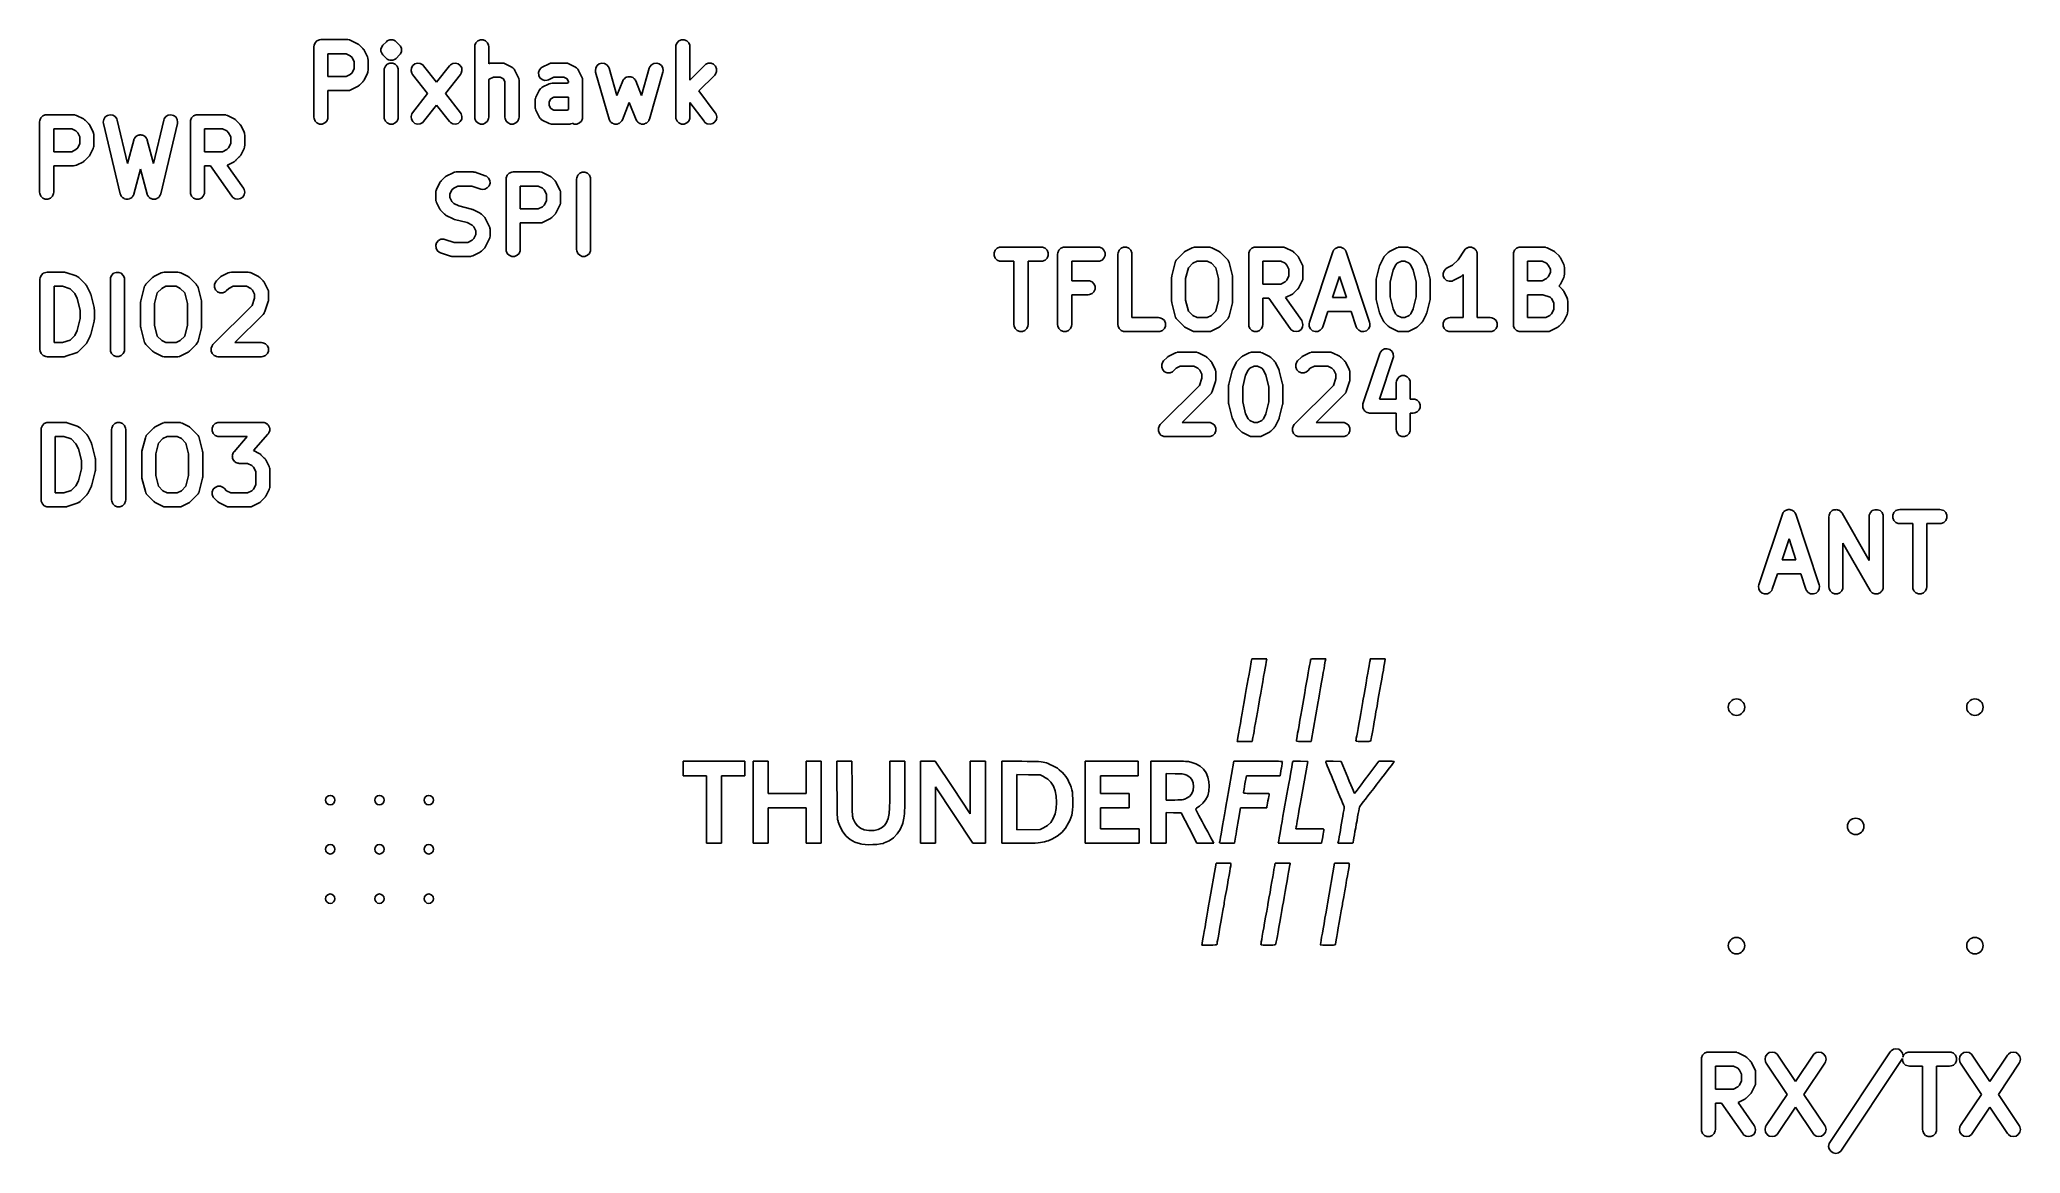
# Model space of a CAD drawing. Extents: x 5.61 to 7.28, y -4.89 to -3.95.
import ezdxf

# ---------------------------------------------------------------- set-up
doc = ezdxf.new("R2010")
doc.units = 0
doc.header["$MEASUREMENT"] = 0
doc.layers.add('BLACK', color=7, linetype='CONTINUOUS')

msp = doc.modelspace()

# ---------------------------------------------------------------- linework, layer by layer
at = {"layer": 'BLACK', "linetype": 'CONTINUOUS'}
for p, q in [((5.8459, -3.9554), (5.8475, -3.9537)), ((5.8475, -3.9537), (5.8496, -3.9529)), ((5.8496, -3.9529), (5.8508, -3.9527)), ((5.8508, -3.9527), (5.8733, -3.9527)), ((5.8733, -3.9527), (5.8744, -3.9529)), ((5.8744, -3.9529), (5.8746, -3.9529)), ((5.8746, -3.9529), (5.8748, -3.953)), ((5.8748, -3.953), (5.8759, -3.9534)), ((5.8759, -3.9534), (5.8815, -3.9562)), ((5.9028, -3.9573), (5.9057, -3.9545)), ((5.9057, -3.9545), (5.9065, -3.9537)), ((5.9065, -3.9537), (5.9078, -3.9532)), ((5.9065, -3.9537), (5.9065, -3.9537)), ((5.9078, -3.9532), (5.9087, -3.9529)), ((5.9087, -3.9529), (5.911, -3.9529)), ((5.911, -3.9529), (5.9119, -3.9532)), ((5.9119, -3.9532), (5.9131, -3.9537)), ((5.9131, -3.9537), (5.914, -3.9545)), ((5.914, -3.9545), (5.9168, -3.9573)), ((5.9808, -3.9554), (5.9825, -3.9537)), ((5.9825, -3.9537), (5.9846, -3.9529)), ((5.9846, -3.9529), (5.9869, -3.9529)), ((5.9869, -3.9529), (5.989, -3.9537)), ((5.989, -3.9537), (5.9907, -3.9554)), ((6.1496, -3.9554), (6.1512, -3.9537)), ((6.1512, -3.9537), (6.1533, -3.9529)), ((6.1533, -3.9529), (6.1556, -3.9529)), ((6.1556, -3.9529), (6.1578, -3.9537)), ((6.1578, -3.9537), (6.1594, -3.9554)), ((5.8449, -3.9587), (5.845, -3.9575)), ((5.8449, -4.0177), (5.8449, -3.9587)), ((5.845, -3.9575), (5.8459, -3.9554)), ((5.8719, -3.9646), (5.8567, -3.9646)), ((5.8567, -3.9646), (5.8567, -3.9837)), ((5.8754, -3.9663), (5.8719, -3.9646)), ((5.8769, -3.9678), (5.8754, -3.9663)), ((5.8786, -3.9713), (5.8769, -3.9678)), ((5.8786, -3.9769), (5.8786, -3.9713)), ((5.8815, -3.9562), (5.882, -3.9565)), ((5.882, -3.9565), (5.8822, -3.9566)), ((5.8822, -3.9566), (5.8823, -3.9567)), ((5.8823, -3.9567), (5.8825, -3.9568)), ((5.8825, -3.9568), (5.8826, -3.9569)), ((5.8826, -3.9569), (5.8831, -3.9573)), ((5.8831, -3.9573), (5.8859, -3.9601)), ((5.8859, -3.9601), (5.8863, -3.9606)), ((5.8863, -3.9606), (5.8864, -3.9607)), ((5.8864, -3.9607), (5.8865, -3.9608)), ((5.8865, -3.9608), (5.8866, -3.961)), ((5.8866, -3.961), (5.8867, -3.9611)), ((5.8867, -3.9611), (5.887, -3.9616)), ((5.887, -3.9616), (5.8898, -3.9673)), ((5.8898, -3.9673), (5.8902, -3.9683)), ((5.8902, -3.9683), (5.8902, -3.9686)), ((5.8902, -3.9686), (5.8903, -3.9687)), ((5.8903, -3.9687), (5.8904, -3.9699)), ((5.8904, -3.9699), (5.8904, -3.9783)), ((5.9012, -3.9603), (5.9013, -3.9601)), ((5.9012, -3.9626), (5.9012, -3.9603)), ((5.9014, -3.9631), (5.9012, -3.9626)), ((5.9013, -3.9601), (5.9021, -3.9582)), ((5.9021, -3.9647), (5.9014, -3.9631)), ((5.9021, -3.9582), (5.9028, -3.9573)), ((5.9021, -3.9582), (5.9021, -3.9582)), ((5.9028, -3.9656), (5.9021, -3.9647)), ((5.9057, -3.9685), (5.9028, -3.9656)), ((5.9065, -3.9692), (5.9057, -3.9685)), ((5.9074, -3.9696), (5.9065, -3.9692)), ((5.9087, -3.9701), (5.9074, -3.9696)), ((5.911, -3.9701), (5.9087, -3.9701)), ((5.9125, -3.9694), (5.911, -3.9701)), ((5.9131, -3.9692), (5.9125, -3.9694)), ((5.914, -3.9685), (5.9131, -3.9692)), ((5.9131, -3.9692), (5.9131, -3.9692)), ((5.9168, -3.9656), (5.914, -3.9685)), ((5.9168, -3.9573), (5.9175, -3.9582)), ((5.9175, -3.9647), (5.9168, -3.9656)), ((5.9175, -3.9582), (5.9184, -3.9603)), ((5.9184, -3.9626), (5.9175, -3.9647)), ((5.9175, -3.9647), (5.9175, -3.9647)), ((5.9184, -3.9603), (5.9184, -3.9626)), ((5.9798, -3.9587), (5.98, -3.9575)), ((5.9798, -4.0177), (5.9798, -3.9587)), ((5.98, -3.9575), (5.9808, -3.9554)), ((5.9907, -3.9554), (5.9915, -3.9575)), ((5.9915, -3.9575), (5.9917, -3.9587)), ((5.9917, -3.9587), (5.9917, -3.973)), ((6.1486, -3.9587), (6.1487, -3.9575)), ((6.1486, -4.0177), (6.1486, -3.9587)), ((6.1487, -3.9575), (6.1496, -3.9554)), ((6.1594, -3.9554), (6.1603, -3.9575)), ((6.1603, -3.9575), (6.1604, -3.9587)), ((6.1604, -3.9587), (6.1604, -3.9866)), ((5.8567, -3.9837), (5.8719, -3.9837)), ((5.8719, -3.9837), (5.8754, -3.9819)), ((5.8754, -3.9819), (5.8769, -3.9805)), ((5.8769, -3.9805), (5.8786, -3.9769)), ((5.8859, -3.9881), (5.8831, -3.9909)), ((5.8863, -3.9877), (5.8859, -3.9881)), ((5.8864, -3.9876), (5.8863, -3.9877)), ((5.8865, -3.9874), (5.8864, -3.9876)), ((5.8866, -3.9872), (5.8865, -3.9874)), ((5.8867, -3.9871), (5.8866, -3.9872)), ((5.887, -3.9866), (5.8867, -3.9871)), ((5.8898, -3.981), (5.887, -3.9866)), ((5.8902, -3.9799), (5.8898, -3.981)), ((5.8903, -3.9795), (5.8902, -3.9797)), ((5.8902, -3.9797), (5.8902, -3.9799)), ((5.8904, -3.9783), (5.8903, -3.9795)), ((5.9039, -3.9783), (5.904, -3.9772)), ((5.9039, -4.0177), (5.9039, -3.9783)), ((5.904, -3.9772), (5.9049, -3.9751)), ((5.9049, -3.9751), (5.9065, -3.9734)), ((5.9065, -3.9734), (5.9087, -3.9725)), ((5.9087, -3.9725), (5.911, -3.9725)), ((5.911, -3.9725), (5.9131, -3.9734)), ((5.9131, -3.9734), (5.9147, -3.9751)), ((5.9147, -3.9751), (5.9156, -3.9772)), ((5.9156, -3.9772), (5.9157, -3.9783)), ((5.9157, -3.9783), (5.9157, -4.0177)), ((5.9264, -3.9788), (5.9267, -3.9765)), ((5.9271, -3.981), (5.9264, -3.9788)), ((5.9267, -3.9765), (5.9278, -3.9745)), ((5.9277, -3.982), (5.9271, -3.981)), ((5.9403, -3.998), (5.9277, -3.982)), ((5.9278, -3.9745), (5.9297, -3.9731)), ((5.9297, -3.9731), (5.9319, -3.9724)), ((5.9319, -3.9724), (5.9342, -3.9727)), ((5.9342, -3.9727), (5.9362, -3.9739)), ((5.9362, -3.9739), (5.937, -3.9747)), ((5.937, -3.9747), (5.9478, -3.9885)), ((5.9478, -3.9885), (5.9586, -3.9747)), ((5.9679, -3.982), (5.9553, -3.998)), ((5.9586, -3.9747), (5.9594, -3.9739)), ((5.9594, -3.9739), (5.9614, -3.9727)), ((5.9614, -3.9727), (5.9637, -3.9724)), ((5.9637, -3.9724), (5.9659, -3.9731)), ((5.9659, -3.9731), (5.9677, -3.9745)), ((5.9677, -3.9745), (5.9689, -3.9765)), ((5.9685, -3.981), (5.9679, -3.982)), ((5.9691, -3.9788), (5.9685, -3.981)), ((5.9689, -3.9765), (5.9691, -3.9788)), ((5.9917, -3.973), (5.9926, -3.9726)), ((5.9921, -3.986), (5.9917, -3.9864)), ((5.9917, -3.9864), (5.9917, -4.0177)), ((5.9956, -3.9842), (5.9921, -3.986)), ((5.9926, -3.9726), (5.9928, -3.9726)), ((5.9928, -3.9726), (5.993, -3.9725)), ((5.993, -3.9725), (5.9942, -3.9724)), ((5.9942, -3.9724), (6.0026, -3.9724)), ((6.0012, -3.9842), (5.9956, -3.9842)), ((6.0039, -3.9855), (6.0012, -3.9842)), ((6.0026, -3.9724), (6.0038, -3.9725)), ((6.0038, -3.9725), (6.004, -3.9726)), ((6.0052, -3.9882), (6.0039, -3.9855)), ((6.004, -3.9726), (6.0042, -3.9726)), ((6.0042, -3.9726), (6.0053, -3.9731)), ((6.0052, -4.0177), (6.0052, -3.9882)), ((6.0053, -3.9731), (6.0109, -3.9759)), ((6.0109, -3.9759), (6.0111, -3.976)), ((6.0111, -3.976), (6.0112, -3.976)), ((6.0112, -3.976), (6.0113, -3.9761)), ((6.0113, -3.9761), (6.0119, -3.9765)), ((6.0119, -3.9765), (6.0124, -3.977)), ((6.0124, -3.977), (6.0129, -3.9775)), ((6.0129, -3.9775), (6.0133, -3.9781)), ((6.0133, -3.9781), (6.0134, -3.9782)), ((6.0134, -3.9782), (6.0134, -3.9783)), ((6.0134, -3.9783), (6.0135, -3.9785)), ((6.0135, -3.9785), (6.0163, -3.9841)), ((6.0163, -3.9841), (6.0168, -3.9852)), ((6.0168, -3.9852), (6.0168, -3.9854)), ((6.0168, -3.9854), (6.0169, -3.9856)), ((6.0169, -3.9856), (6.017, -3.9868)), ((6.017, -3.9868), (6.017, -4.0177)), ((6.0333, -3.9804), (6.0341, -3.9782)), ((6.0335, -3.9827), (6.0333, -3.9804)), ((6.0345, -3.9848), (6.0335, -3.9827)), ((6.0341, -3.9782), (6.0356, -3.9765)), ((6.0363, -3.9863), (6.0345, -3.9848)), ((6.0356, -3.9765), (6.0365, -3.9759)), ((6.0384, -3.987), (6.0363, -3.9863)), ((6.0365, -3.9759), (6.0422, -3.9731)), ((6.0407, -3.9868), (6.0384, -3.987)), ((6.0418, -3.9864), (6.0407, -3.9868)), ((6.0462, -3.9842), (6.0418, -3.9864)), ((6.0422, -3.9731), (6.0433, -3.9726)), ((6.0433, -3.9726), (6.0435, -3.9726)), ((6.0435, -3.9726), (6.0437, -3.9725)), ((6.0437, -3.9725), (6.0448, -3.9724)), ((6.0448, -3.9724), (6.0561, -3.9724)), ((6.0547, -3.9842), (6.0462, -3.9842)), ((6.0573, -3.9855), (6.0547, -3.9842)), ((6.0561, -3.9724), (6.0572, -3.9725)), ((6.0572, -3.9725), (6.0574, -3.9726)), ((6.0586, -3.9882), (6.0573, -3.9855)), ((6.0574, -3.9726), (6.0576, -3.9726)), ((6.0576, -3.9726), (6.0587, -3.9731)), ((6.0586, -3.9887), (6.0586, -3.9882)), ((6.0587, -3.9731), (6.0643, -3.9759)), ((6.0643, -3.9759), (6.0645, -3.976)), ((6.0645, -3.976), (6.0646, -3.976)), ((6.0646, -3.976), (6.0647, -3.9761)), ((6.0647, -3.9761), (6.0653, -3.9765)), ((6.0653, -3.9765), (6.0658, -3.977)), ((6.0658, -3.977), (6.0663, -3.9775)), ((6.0663, -3.9775), (6.0667, -3.9781)), ((6.0667, -3.9781), (6.0668, -3.9782)), ((6.0668, -3.9782), (6.0668, -3.9783)), ((6.0668, -3.9783), (6.067, -3.9785)), ((6.067, -3.9785), (6.0698, -3.9841)), ((6.0698, -3.9841), (6.0702, -3.9852)), ((6.0702, -3.9852), (6.0702, -3.9854)), ((6.0702, -3.9854), (6.0703, -3.9856)), ((6.0703, -3.9856), (6.0704, -3.9868)), ((6.0704, -3.9868), (6.0704, -4.0177)), ((6.0811, -3.9788), (6.0814, -3.9765)), ((6.0813, -3.98), (6.0811, -3.9788)), ((6.0926, -4.0193), (6.0813, -3.98)), ((6.0814, -3.9765), (6.0825, -3.9745)), ((6.0825, -3.9745), (6.0843, -3.9731)), ((6.0843, -3.9731), (6.0865, -3.9725)), ((6.0865, -3.9725), (6.0888, -3.9727)), ((6.0888, -3.9727), (6.0908, -3.9738)), ((6.0908, -3.9738), (6.0922, -3.9756)), ((6.0922, -3.9756), (6.0927, -3.9767)), ((6.0927, -3.9767), (6.0992, -3.9995)), ((6.0992, -3.9995), (6.104, -3.9874)), ((6.104, -3.9874), (6.1045, -3.9864)), ((6.1045, -3.9864), (6.1046, -3.9863)), ((6.1046, -3.9862), (6.1054, -3.9855)), ((6.1046, -3.9863), (6.1046, -3.9862)), ((6.1054, -3.9855), (6.1061, -3.9847)), ((6.1061, -3.9847), (6.1062, -3.9847)), ((6.1062, -3.9847), (6.1063, -3.9846)), ((6.1063, -3.9846), (6.1073, -3.9842)), ((6.1073, -3.9842), (6.1083, -3.9838)), ((6.1083, -3.9838), (6.1083, -3.9838)), ((6.1083, -3.9838), (6.1084, -3.9838)), ((6.1084, -3.9838), (6.1095, -3.9838)), ((6.1095, -3.9838), (6.1106, -3.9838)), ((6.1106, -3.9838), (6.1106, -3.9838)), ((6.1106, -3.9838), (6.1107, -3.9838)), ((6.1107, -3.9838), (6.1117, -3.9842)), ((6.1117, -3.9842), (6.1127, -3.9846)), ((6.1127, -3.9846), (6.1128, -3.9847)), ((6.1128, -3.9847), (6.1128, -3.9847)), ((6.1128, -3.9847), (6.1136, -3.9855)), ((6.1136, -3.9855), (6.1144, -3.9862)), ((6.1144, -3.9862), (6.1144, -3.9863)), ((6.1144, -3.9863), (6.1144, -3.9864)), ((6.1144, -3.9864), (6.115, -3.9874)), ((6.115, -3.9874), (6.1198, -3.9995)), ((6.1198, -3.9995), (6.1263, -3.9767)), ((6.1263, -3.9767), (6.1267, -3.9756)), ((6.1377, -3.98), (6.1264, -4.0193)), ((6.1267, -3.9756), (6.1282, -3.9738)), ((6.1282, -3.9738), (6.1302, -3.9727)), ((6.1302, -3.9727), (6.1325, -3.9725)), ((6.1325, -3.9725), (6.1347, -3.9731)), ((6.1347, -3.9731), (6.1365, -3.9745)), ((6.1365, -3.9745), (6.1376, -3.9765)), ((6.1376, -3.9765), (6.1379, -3.9788)), ((6.1379, -3.9788), (6.1377, -3.98)), ((6.1604, -3.9866), (6.1728, -3.9742)), ((6.1812, -3.9825), (6.1679, -3.9958)), ((6.1728, -3.9742), (6.1737, -3.9734)), ((6.1737, -3.9734), (6.1758, -3.9725)), ((6.1758, -3.9725), (6.1781, -3.9725)), ((6.1781, -3.9725), (6.1803, -3.9734)), ((6.1803, -3.9734), (6.1819, -3.9751)), ((6.1819, -3.9816), (6.1812, -3.9825)), ((6.1819, -3.9751), (6.1828, -3.9772)), ((6.1828, -3.9795), (6.1819, -3.9816)), ((6.1828, -3.9772), (6.1828, -3.9795)), ((5.8733, -3.9955), (5.8567, -3.9955)), ((5.8567, -3.9955), (5.8567, -4.0177)), ((5.8744, -3.9954), (5.8733, -3.9955)), ((5.8746, -3.9953), (5.8744, -3.9954)), ((5.8748, -3.9953), (5.8746, -3.9953)), ((5.8759, -3.9949), (5.8748, -3.9953)), ((5.8815, -3.9921), (5.8759, -3.9949)), ((5.882, -3.9917), (5.8815, -3.9921)), ((5.8822, -3.9917), (5.882, -3.9917)), ((5.8823, -3.9915), (5.8822, -3.9917)), ((5.8825, -3.9914), (5.8823, -3.9915)), ((5.8826, -3.9913), (5.8825, -3.9914)), ((5.8831, -3.9909), (5.8826, -3.9913)), ((5.9277, -4.0141), (5.9403, -3.998)), ((5.9553, -3.998), (5.9679, -4.0141)), ((6.0305, -4.0036), (6.0306, -4.0025)), ((6.0305, -4.0093), (6.0305, -4.0036)), ((6.0306, -4.0025), (6.0307, -4.0023)), ((6.0307, -4.0021), (6.0311, -4.001)), ((6.0307, -4.0023), (6.0307, -4.0021)), ((6.0311, -4.001), (6.0339, -3.9954)), ((6.0339, -3.9954), (6.034, -3.9952)), ((6.034, -3.9952), (6.0341, -3.9951)), ((6.0341, -3.9951), (6.0342, -3.995)), ((6.0342, -3.995), (6.0345, -3.9944)), ((6.0345, -3.9944), (6.0351, -3.9939)), ((6.0351, -3.9939), (6.0356, -3.9934)), ((6.0356, -3.9934), (6.0361, -3.993)), ((6.0361, -3.993), (6.0363, -3.9929)), ((6.0363, -3.9929), (6.0364, -3.9929)), ((6.0364, -3.9929), (6.0365, -3.9927)), ((6.0365, -3.9927), (6.0422, -3.9899)), ((6.0422, -3.9899), (6.0433, -3.9895)), ((6.0436, -4.0024), (6.0423, -4.005)), ((6.0423, -4.005), (6.0423, -4.0079)), ((6.0433, -3.9895), (6.0435, -3.9895)), ((6.0435, -3.9895), (6.0437, -3.9894)), ((6.0462, -4.0011), (6.0436, -4.0024)), ((6.0437, -3.9894), (6.0448, -3.9893)), ((6.0448, -3.9893), (6.0575, -3.9893)), ((6.0586, -4.0011), (6.0462, -4.0011)), ((6.0575, -3.9893), (6.0586, -3.9887)), ((6.0586, -4.0112), (6.0586, -4.0011)), ((6.1679, -3.9958), (6.1817, -4.0142)), ((5.6148, -4.0217), (5.6149, -4.0205)), ((5.6148, -4.0807), (5.6148, -4.0217)), ((5.6149, -4.0205), (5.6158, -4.0184)), ((5.6158, -4.0184), (5.6174, -4.0167)), ((5.6174, -4.0167), (5.6195, -4.0159)), ((5.6195, -4.0159), (5.6207, -4.0157)), ((5.6207, -4.0157), (5.6432, -4.0157)), ((5.6432, -4.0157), (5.6443, -4.0159)), ((5.6443, -4.0159), (5.6445, -4.0159)), ((5.6445, -4.0159), (5.6447, -4.016)), ((5.6447, -4.016), (5.6458, -4.0164)), ((5.6458, -4.0164), (5.6515, -4.0192)), ((5.6515, -4.0192), (5.6519, -4.0195)), ((5.6519, -4.0195), (5.6521, -4.0196)), ((5.6521, -4.0196), (5.6523, -4.0197)), ((5.6523, -4.0197), (5.6524, -4.0198)), ((5.6524, -4.0198), (5.6525, -4.0199)), ((5.6525, -4.0199), (5.653, -4.0203)), ((5.653, -4.0203), (5.6558, -4.0231)), ((5.6682, -4.0219), (5.6686, -4.0196)), ((5.6686, -4.0196), (5.6698, -4.0176)), ((5.6698, -4.0176), (5.6717, -4.0163)), ((5.6717, -4.0163), (5.6739, -4.0157)), ((5.6739, -4.0157), (5.6762, -4.0161)), ((5.6762, -4.0161), (5.6781, -4.0173)), ((5.6781, -4.0173), (5.6795, -4.0192)), ((5.6795, -4.0192), (5.6799, -4.0203)), ((5.6799, -4.0203), (5.6885, -4.0566)), ((5.7104, -4.0566), (5.719, -4.0203)), ((5.719, -4.0203), (5.7194, -4.0192)), ((5.7194, -4.0192), (5.7207, -4.0173)), ((5.7207, -4.0173), (5.7227, -4.0161)), ((5.7227, -4.0161), (5.725, -4.0157)), ((5.725, -4.0157), (5.7272, -4.0163)), ((5.7272, -4.0163), (5.7291, -4.0176)), ((5.7291, -4.0176), (5.7303, -4.0196)), ((5.7303, -4.0196), (5.7306, -4.0219)), ((5.7413, -4.0217), (5.7414, -4.0205)), ((5.7413, -4.0807), (5.7413, -4.0217)), ((5.7414, -4.0205), (5.7423, -4.0184)), ((5.7423, -4.0184), (5.744, -4.0167)), ((5.744, -4.0167), (5.7461, -4.0159)), ((5.7461, -4.0159), (5.7472, -4.0157)), ((5.7472, -4.0157), (5.7697, -4.0157)), ((5.7697, -4.0157), (5.7709, -4.0159)), ((5.7709, -4.0159), (5.7711, -4.0159)), ((5.7711, -4.0159), (5.7713, -4.016)), ((5.7713, -4.016), (5.7724, -4.0164)), ((5.7724, -4.0164), (5.778, -4.0192)), ((5.778, -4.0192), (5.7785, -4.0195)), ((5.7785, -4.0195), (5.7786, -4.0196)), ((5.7786, -4.0196), (5.7788, -4.0197)), ((5.7788, -4.0197), (5.779, -4.0198)), ((5.779, -4.0198), (5.7791, -4.0199)), ((5.7791, -4.0199), (5.7795, -4.0203)), ((5.7795, -4.0203), (5.7823, -4.0231)), ((5.845, -4.0189), (5.8449, -4.0177)), ((5.8459, -4.021), (5.845, -4.0189)), ((5.8475, -4.0226), (5.8459, -4.021)), ((5.8557, -4.021), (5.8541, -4.0226)), ((5.8566, -4.0189), (5.8557, -4.021)), ((5.8567, -4.0177), (5.8566, -4.0189)), ((5.904, -4.0189), (5.9039, -4.0177)), ((5.9049, -4.021), (5.904, -4.0189)), ((5.9065, -4.0226), (5.9049, -4.021)), ((5.9147, -4.021), (5.9131, -4.0226)), ((5.9156, -4.0189), (5.9147, -4.021)), ((5.9157, -4.0177), (5.9156, -4.0189)), ((5.9264, -4.0173), (5.9271, -4.015)), ((5.9267, -4.0195), (5.9264, -4.0173)), ((5.9278, -4.0215), (5.9267, -4.0195)), ((5.9271, -4.015), (5.9277, -4.0141)), ((5.9297, -4.023), (5.9278, -4.0215)), ((5.937, -4.0214), (5.9362, -4.0222)), ((5.9478, -4.0076), (5.937, -4.0214)), ((5.9586, -4.0214), (5.9478, -4.0076)), ((5.9594, -4.0222), (5.9586, -4.0214)), ((5.9677, -4.0215), (5.9659, -4.023)), ((5.9689, -4.0195), (5.9677, -4.0215)), ((5.9679, -4.0141), (5.9685, -4.015)), ((5.9685, -4.015), (5.9691, -4.0173)), ((5.9691, -4.0173), (5.9689, -4.0195)), ((5.98, -4.0189), (5.9798, -4.0177)), ((5.9808, -4.021), (5.98, -4.0189)), ((5.9825, -4.0226), (5.9808, -4.021)), ((5.9907, -4.021), (5.989, -4.0226)), ((5.9915, -4.0189), (5.9907, -4.021)), ((5.9917, -4.0177), (5.9915, -4.0189)), ((6.0053, -4.0189), (6.0052, -4.0177)), ((6.0062, -4.021), (6.0053, -4.0189)), ((6.0078, -4.0226), (6.0062, -4.021)), ((6.016, -4.021), (6.0143, -4.0226)), ((6.0169, -4.0189), (6.016, -4.021)), ((6.017, -4.0177), (6.0169, -4.0189)), ((6.0306, -4.0104), (6.0305, -4.0093)), ((6.0307, -4.0106), (6.0306, -4.0104)), ((6.0307, -4.0108), (6.0307, -4.0106)), ((6.0311, -4.0119), (6.0307, -4.0108)), ((6.0339, -4.0175), (6.0311, -4.0119)), ((6.034, -4.0177), (6.0339, -4.0175)), ((6.0341, -4.0178), (6.034, -4.0177)), ((6.0342, -4.0179), (6.0341, -4.0178)), ((6.0345, -4.0185), (6.0342, -4.0179)), ((6.0351, -4.019), (6.0345, -4.0185)), ((6.0356, -4.0196), (6.0351, -4.019)), ((6.0361, -4.0199), (6.0356, -4.0196)), ((6.0363, -4.02), (6.0361, -4.0199)), ((6.0364, -4.0201), (6.0363, -4.02)), ((6.0365, -4.0202), (6.0364, -4.0201)), ((6.0422, -4.023), (6.0365, -4.0202)), ((6.0423, -4.0079), (6.0436, -4.0105)), ((6.0436, -4.0105), (6.0462, -4.0118)), ((6.0462, -4.0118), (6.0575, -4.0118)), ((6.0575, -4.0118), (6.0586, -4.0112)), ((6.0694, -4.021), (6.0678, -4.0226)), ((6.0703, -4.0189), (6.0694, -4.021)), ((6.0704, -4.0177), (6.0703, -4.0189)), ((6.093, -4.0204), (6.0926, -4.0193)), ((6.0932, -4.0207), (6.093, -4.0204)), ((6.0934, -4.021), (6.0932, -4.0207)), ((6.0939, -4.0216), (6.0934, -4.021)), ((6.0944, -4.0222), (6.0939, -4.0216)), ((6.1027, -4.0215), (6.1021, -4.022)), ((6.1029, -4.0212), (6.1027, -4.0215)), ((6.1032, -4.0209), (6.1029, -4.0212)), ((6.1037, -4.0199), (6.1032, -4.0209)), ((6.1095, -4.0055), (6.1037, -4.0199)), ((6.1153, -4.0199), (6.1095, -4.0055)), ((6.1158, -4.0209), (6.1153, -4.0199)), ((6.1161, -4.0212), (6.1158, -4.0209)), ((6.1162, -4.0215), (6.1161, -4.0212)), ((6.1168, -4.022), (6.1162, -4.0215)), ((6.125, -4.0216), (6.1246, -4.0222)), ((6.1256, -4.021), (6.125, -4.0216)), ((6.1258, -4.0207), (6.1256, -4.021)), ((6.126, -4.0204), (6.1258, -4.0207)), ((6.1264, -4.0193), (6.126, -4.0204)), ((6.1487, -4.0189), (6.1486, -4.0177)), ((6.1496, -4.021), (6.1487, -4.0189)), ((6.1512, -4.0226), (6.1496, -4.021)), ((6.1594, -4.021), (6.1578, -4.0226)), ((6.1603, -4.0189), (6.1594, -4.021)), ((6.1604, -4.0177), (6.1603, -4.0189)), ((6.1723, -4.0212), (6.1604, -4.0054)), ((6.1604, -4.0054), (6.1604, -4.0177)), ((6.173, -4.0221), (6.1723, -4.0212)), ((6.1814, -4.0216), (6.1795, -4.023)), ((6.1826, -4.0197), (6.1814, -4.0216)), ((6.1817, -4.0142), (6.1823, -4.0152)), ((6.1823, -4.0152), (6.1829, -4.0174)), ((6.1829, -4.0174), (6.1826, -4.0197)), ((5.6418, -4.0276), (5.6266, -4.0276)), ((5.6266, -4.0276), (5.6266, -4.0467)), ((5.6453, -4.0293), (5.6418, -4.0276)), ((5.6468, -4.0308), (5.6453, -4.0293)), ((5.6485, -4.0343), (5.6468, -4.0308)), ((5.6485, -4.0399), (5.6485, -4.0343)), ((5.6558, -4.0231), (5.6562, -4.0236)), ((5.6562, -4.0236), (5.6563, -4.0237)), ((5.6563, -4.0237), (5.6564, -4.0238)), ((5.6564, -4.0238), (5.6565, -4.024)), ((5.6565, -4.024), (5.6566, -4.0241)), ((5.6566, -4.0241), (5.6569, -4.0246)), ((5.6569, -4.0246), (5.6597, -4.0303)), ((5.6597, -4.0303), (5.6601, -4.0313)), ((5.6601, -4.0313), (5.6601, -4.0316)), ((5.6601, -4.0316), (5.6602, -4.0317)), ((5.6602, -4.0317), (5.6603, -4.0329)), ((5.6603, -4.0329), (5.6603, -4.0413)), ((5.6684, -4.023), (5.6682, -4.0219)), ((5.6824, -4.0821), (5.6684, -4.023)), ((5.6885, -4.0566), (5.6937, -4.037)), ((5.6937, -4.037), (5.6938, -4.0367)), ((5.6938, -4.0366), (5.6939, -4.0365)), ((5.6938, -4.0367), (5.6938, -4.0366)), ((5.6939, -4.0365), (5.6941, -4.0359)), ((5.6941, -4.0359), (5.6946, -4.0353)), ((5.6946, -4.0353), (5.695, -4.0346)), ((5.695, -4.0346), (5.6953, -4.0344)), ((5.6953, -4.0344), (5.6955, -4.0341)), ((5.6955, -4.0341), (5.6962, -4.0337)), ((5.6962, -4.0337), (5.6968, -4.0332)), ((5.6968, -4.0332), (5.6972, -4.0331)), ((5.6972, -4.0331), (5.6975, -4.0329)), ((5.6975, -4.0329), (5.6983, -4.0328)), ((5.6983, -4.0328), (5.699, -4.0326)), ((5.699, -4.0326), (5.6994, -4.0327)), ((5.6994, -4.0327), (5.6998, -4.0326)), ((5.6998, -4.0326), (5.7006, -4.0328)), ((5.7006, -4.0328), (5.7013, -4.0329)), ((5.7013, -4.0329), (5.7017, -4.0331)), ((5.7017, -4.0331), (5.702, -4.0332)), ((5.702, -4.0332), (5.7027, -4.0337)), ((5.7027, -4.0337), (5.7033, -4.0341)), ((5.7033, -4.0341), (5.7036, -4.0344)), ((5.7036, -4.0344), (5.7039, -4.0346)), ((5.7039, -4.0346), (5.7043, -4.0353)), ((5.7043, -4.0353), (5.7047, -4.0359)), ((5.7047, -4.0359), (5.7049, -4.0365)), ((5.7049, -4.0365), (5.705, -4.0366)), ((5.705, -4.0366), (5.705, -4.0367)), ((5.705, -4.0367), (5.7051, -4.037)), ((5.7051, -4.037), (5.7104, -4.0566)), ((5.7305, -4.023), (5.7164, -4.0821)), ((5.7306, -4.0219), (5.7305, -4.023)), ((5.7683, -4.0276), (5.7531, -4.0276)), ((5.7531, -4.0276), (5.7531, -4.0467)), ((5.7719, -4.0293), (5.7683, -4.0276)), ((5.7733, -4.0308), (5.7719, -4.0293)), ((5.7751, -4.0343), (5.7733, -4.0308)), ((5.7751, -4.0399), (5.7751, -4.0343)), ((5.7823, -4.0231), (5.7827, -4.0236)), ((5.7827, -4.0236), (5.7828, -4.0237)), ((5.7828, -4.0237), (5.7829, -4.0238)), ((5.7829, -4.0238), (5.7831, -4.024)), ((5.7831, -4.024), (5.7831, -4.0241)), ((5.7831, -4.0241), (5.7835, -4.0246)), ((5.7835, -4.0246), (5.7863, -4.0303)), ((5.7863, -4.0303), (5.7867, -4.0313)), ((5.7867, -4.0313), (5.7867, -4.0316)), ((5.7867, -4.0316), (5.7868, -4.0317)), ((5.7868, -4.0317), (5.7869, -4.0329)), ((5.7869, -4.0329), (5.7869, -4.0413)), ((5.8496, -4.0235), (5.8475, -4.0226)), ((5.8519, -4.0235), (5.8496, -4.0235)), ((5.8541, -4.0226), (5.8519, -4.0235)), ((5.9087, -4.0235), (5.9065, -4.0226)), ((5.911, -4.0235), (5.9087, -4.0235)), ((5.9131, -4.0226), (5.911, -4.0235)), ((5.9319, -4.0236), (5.9297, -4.023)), ((5.9342, -4.0233), (5.9319, -4.0236)), ((5.9362, -4.0222), (5.9342, -4.0233)), ((5.9614, -4.0233), (5.9594, -4.0222)), ((5.9637, -4.0236), (5.9614, -4.0233)), ((5.9659, -4.023), (5.9637, -4.0236)), ((5.9846, -4.0235), (5.9825, -4.0226)), ((5.9869, -4.0235), (5.9846, -4.0235)), ((5.989, -4.0226), (5.9869, -4.0235)), ((6.0099, -4.0235), (6.0078, -4.0226)), ((6.0122, -4.0235), (6.0099, -4.0235)), ((6.0143, -4.0226), (6.0122, -4.0235)), ((6.0433, -4.0234), (6.0422, -4.023)), ((6.0435, -4.0234), (6.0433, -4.0234)), ((6.0437, -4.0235), (6.0435, -4.0234)), ((6.0448, -4.0236), (6.0437, -4.0235)), ((6.0589, -4.0236), (6.0448, -4.0236)), ((6.06, -4.0235), (6.0589, -4.0236)), ((6.0602, -4.0234), (6.06, -4.0235)), ((6.0604, -4.0234), (6.0602, -4.0234)), ((6.0615, -4.023), (6.0604, -4.0234)), ((6.0618, -4.0229), (6.0615, -4.023)), ((6.0633, -4.0235), (6.0618, -4.0229)), ((6.0656, -4.0235), (6.0633, -4.0235)), ((6.0678, -4.0226), (6.0656, -4.0235)), ((6.0948, -4.0224), (6.0944, -4.0222)), ((6.095, -4.0227), (6.0948, -4.0224)), ((6.0957, -4.0229), (6.095, -4.0227)), ((6.0964, -4.0233), (6.0957, -4.0229)), ((6.0968, -4.0234), (6.0964, -4.0233)), ((6.0972, -4.0235), (6.0968, -4.0234)), ((6.0979, -4.0235), (6.0972, -4.0235)), ((6.0987, -4.0236), (6.0979, -4.0235)), ((6.0991, -4.0235), (6.0987, -4.0236)), ((6.0995, -4.0235), (6.0991, -4.0235)), ((6.1002, -4.0232), (6.0995, -4.0235)), ((6.1009, -4.023), (6.1002, -4.0232)), ((6.1012, -4.0227), (6.1009, -4.023)), ((6.1016, -4.0226), (6.1012, -4.0227)), ((6.1021, -4.022), (6.1016, -4.0226)), ((6.1174, -4.0226), (6.1168, -4.022)), ((6.1177, -4.0227), (6.1174, -4.0226)), ((6.118, -4.023), (6.1177, -4.0227)), ((6.1188, -4.0232), (6.118, -4.023)), ((6.1195, -4.0235), (6.1188, -4.0232)), ((6.1199, -4.0235), (6.1195, -4.0235)), ((6.1203, -4.0236), (6.1199, -4.0235)), ((6.121, -4.0235), (6.1203, -4.0236)), ((6.1218, -4.0235), (6.121, -4.0235)), ((6.1222, -4.0234), (6.1218, -4.0235)), ((6.1225, -4.0233), (6.1222, -4.0234)), ((6.1232, -4.0229), (6.1225, -4.0233)), ((6.124, -4.0227), (6.1232, -4.0229)), ((6.1242, -4.0224), (6.124, -4.0227)), ((6.1246, -4.0222), (6.1242, -4.0224)), ((6.1533, -4.0235), (6.1512, -4.0226)), ((6.1556, -4.0235), (6.1533, -4.0235)), ((6.1578, -4.0226), (6.1556, -4.0235)), ((6.175, -4.0233), (6.173, -4.0221)), ((6.1773, -4.0236), (6.175, -4.0233)), ((6.1795, -4.023), (6.1773, -4.0236)), ((5.6266, -4.0467), (5.6418, -4.0467)), ((5.6418, -4.0467), (5.6453, -4.0449)), ((5.6453, -4.0449), (5.6468, -4.0435)), ((5.6468, -4.0435), (5.6485, -4.0399)), ((5.6519, -4.0547), (5.6515, -4.0551)), ((5.6521, -4.0547), (5.6519, -4.0547)), ((5.6523, -4.0545), (5.6521, -4.0547)), ((5.6524, -4.0544), (5.6523, -4.0545)), ((5.6525, -4.0543), (5.6524, -4.0544)), ((5.653, -4.0539), (5.6525, -4.0543)), ((5.6558, -4.0511), (5.653, -4.0539)), ((5.6562, -4.0507), (5.6558, -4.0511)), ((5.6563, -4.0506), (5.6562, -4.0507)), ((5.6564, -4.0504), (5.6563, -4.0506)), ((5.6565, -4.0502), (5.6564, -4.0504)), ((5.6566, -4.0501), (5.6565, -4.0502)), ((5.6569, -4.0496), (5.6566, -4.0501)), ((5.6597, -4.044), (5.6569, -4.0496)), ((5.6601, -4.0429), (5.6597, -4.044)), ((5.6602, -4.0425), (5.6601, -4.0427)), ((5.6601, -4.0427), (5.6601, -4.0429)), ((5.6603, -4.0413), (5.6602, -4.0425)), ((5.7531, -4.0467), (5.7683, -4.0467)), ((5.7683, -4.0467), (5.7719, -4.0449)), ((5.7719, -4.0449), (5.7733, -4.0435)), ((5.7733, -4.0435), (5.7751, -4.0399)), ((5.7785, -4.0547), (5.778, -4.0551)), ((5.7786, -4.0547), (5.7785, -4.0547)), ((5.7788, -4.0545), (5.7786, -4.0547)), ((5.779, -4.0544), (5.7788, -4.0545)), ((5.7791, -4.0543), (5.779, -4.0544)), ((5.7795, -4.0539), (5.7791, -4.0543)), ((5.7823, -4.0511), (5.7795, -4.0539)), ((5.7827, -4.0507), (5.7823, -4.0511)), ((5.7828, -4.0506), (5.7827, -4.0507)), ((5.7829, -4.0504), (5.7828, -4.0506)), ((5.7831, -4.0502), (5.7829, -4.0504)), ((5.7835, -4.0496), (5.7831, -4.0501)), ((5.7831, -4.0501), (5.7831, -4.0502)), ((5.7863, -4.044), (5.7835, -4.0496)), ((5.7867, -4.0429), (5.7863, -4.044)), ((5.7868, -4.0425), (5.7867, -4.0427)), ((5.7867, -4.0427), (5.7867, -4.0429)), ((5.7869, -4.0413), (5.7868, -4.0425)), ((5.6432, -4.0585), (5.6266, -4.0585)), ((5.6266, -4.0585), (5.6266, -4.0807)), ((5.6443, -4.0584), (5.6432, -4.0585)), ((5.6445, -4.0583), (5.6443, -4.0584)), ((5.6447, -4.0583), (5.6445, -4.0583)), ((5.6458, -4.0579), (5.6447, -4.0583)), ((5.6515, -4.0551), (5.6458, -4.0579)), ((5.6994, -4.0614), (5.6939, -4.0822)), ((5.705, -4.0822), (5.6994, -4.0614)), ((5.7582, -4.0585), (5.7531, -4.0585)), ((5.7531, -4.0585), (5.7531, -4.0807)), ((5.7761, -4.0841), (5.7582, -4.0585)), ((5.7724, -4.0579), (5.7722, -4.0579)), ((5.7722, -4.0579), (5.7858, -4.0773)), ((5.778, -4.0551), (5.7724, -4.0579)), ((5.9512, -4.0717), (5.9513, -4.0716)), ((5.9513, -4.0716), (5.9517, -4.0711)), ((5.9517, -4.0711), (5.9545, -4.0683)), ((5.9545, -4.0683), (5.955, -4.0679)), ((5.955, -4.0679), (5.9551, -4.0678)), ((5.9551, -4.0678), (5.9552, -4.0677)), ((5.9552, -4.0677), (5.9554, -4.0676)), ((5.9554, -4.0676), (5.9555, -4.0675)), ((5.9555, -4.0675), (5.956, -4.0672)), ((5.956, -4.0672), (5.9617, -4.0644)), ((5.9617, -4.0644), (5.9627, -4.064)), ((5.9627, -4.064), (5.963, -4.0639)), ((5.963, -4.0639), (5.9632, -4.0639)), ((5.9632, -4.0639), (5.9643, -4.0637)), ((5.9643, -4.0637), (5.9784, -4.0637)), ((5.9784, -4.0637), (5.979, -4.0638)), ((5.979, -4.0638), (5.9791, -4.0638)), ((5.9791, -4.0638), (5.9793, -4.0638)), ((5.9793, -4.0638), (5.9795, -4.0639)), ((5.9795, -4.0639), (5.9797, -4.0639)), ((5.9797, -4.0639), (5.9802, -4.064)), ((5.9802, -4.064), (5.9887, -4.0669)), ((5.9887, -4.0669), (5.9897, -4.0673)), ((5.9897, -4.0673), (5.9915, -4.0688)), ((5.9915, -4.0688), (5.9925, -4.0709)), ((5.9925, -4.0709), (5.9927, -4.0732)), ((6.0062, -4.0697), (6.0063, -4.0685)), ((6.0062, -4.1287), (6.0062, -4.0697)), ((6.0063, -4.0685), (6.0072, -4.0664)), ((6.0072, -4.0664), (6.0088, -4.0647)), ((6.0088, -4.0647), (6.011, -4.0639)), ((6.011, -4.0639), (6.0121, -4.0637)), ((6.0121, -4.0637), (6.0346, -4.0637)), ((6.0346, -4.0637), (6.0358, -4.0639)), ((6.0358, -4.0639), (6.036, -4.0639)), ((6.036, -4.0639), (6.0362, -4.064)), ((6.0362, -4.064), (6.0373, -4.0644)), ((6.0373, -4.0644), (6.0429, -4.0672)), ((6.0429, -4.0672), (6.0434, -4.0675)), ((6.0434, -4.0675), (6.0435, -4.0676)), ((6.0435, -4.0676), (6.0437, -4.0677)), ((6.0437, -4.0677), (6.0439, -4.0678)), ((6.0439, -4.0678), (6.044, -4.0679)), ((6.044, -4.0679), (6.0444, -4.0683)), ((6.0444, -4.0683), (6.0472, -4.0711)), ((6.0472, -4.0711), (6.0476, -4.0716)), ((6.0476, -4.0716), (6.0477, -4.0717)), ((6.0653, -4.0697), (6.0654, -4.0685)), ((6.0653, -4.1287), (6.0653, -4.0697)), ((6.0654, -4.0685), (6.0663, -4.0664)), ((6.0663, -4.0664), (6.0679, -4.0647)), ((6.0679, -4.0647), (6.07, -4.0639)), ((6.07, -4.0639), (6.0723, -4.0639)), ((6.0723, -4.0639), (6.0744, -4.0647)), ((6.0744, -4.0647), (6.0761, -4.0664)), ((6.0761, -4.0664), (6.077, -4.0685)), ((6.077, -4.0685), (6.0771, -4.0697)), ((6.0771, -4.0697), (6.0771, -4.1287)), ((5.6149, -4.0819), (5.6148, -4.0807)), ((5.6158, -4.084), (5.6149, -4.0819)), ((5.6174, -4.0856), (5.6158, -4.084)), ((5.6195, -4.0865), (5.6174, -4.0856)), ((5.6218, -4.0865), (5.6195, -4.0865)), ((5.624, -4.0856), (5.6218, -4.0865)), ((5.6256, -4.084), (5.624, -4.0856)), ((5.6265, -4.0819), (5.6256, -4.084)), ((5.6266, -4.0807), (5.6265, -4.0819)), ((5.6826, -4.0825), (5.6824, -4.0821)), ((5.6826, -4.0826), (5.6826, -4.0825)), ((5.6827, -4.0827), (5.6826, -4.0826)), ((5.6828, -4.0832), (5.6827, -4.0827)), ((5.6833, -4.0839), (5.6828, -4.0832)), ((5.6837, -4.0846), (5.6833, -4.0839)), ((5.684, -4.0848), (5.6837, -4.0846)), ((5.6842, -4.085), (5.684, -4.0848)), ((5.6849, -4.0855), (5.6842, -4.085)), ((5.6856, -4.086), (5.6849, -4.0855)), ((5.6859, -4.0861), (5.6856, -4.086)), ((5.6861, -4.0862), (5.6859, -4.0861)), ((5.687, -4.0864), (5.6861, -4.0862)), ((5.6878, -4.0866), (5.687, -4.0864)), ((5.6881, -4.0866), (5.6878, -4.0866)), ((5.6884, -4.0866), (5.6881, -4.0866)), ((5.6892, -4.0864), (5.6884, -4.0866)), ((5.6901, -4.0863), (5.6892, -4.0864)), ((5.6903, -4.0861), (5.6901, -4.0863)), ((5.6906, -4.0861), (5.6903, -4.0861)), ((5.6913, -4.0856), (5.6906, -4.0861)), ((5.6921, -4.0851), (5.6913, -4.0856)), ((5.6923, -4.0849), (5.6921, -4.0851)), ((5.6925, -4.0847), (5.6923, -4.0849)), ((5.693, -4.084), (5.6925, -4.0847)), ((5.6935, -4.0833), (5.693, -4.084)), ((5.6936, -4.0829), (5.6935, -4.0833)), ((5.6937, -4.0828), (5.6936, -4.0829)), ((5.6939, -4.0822), (5.6937, -4.0826)), ((5.6937, -4.0826), (5.6937, -4.0828)), ((5.7051, -4.0826), (5.705, -4.0822)), ((5.7051, -4.0828), (5.7051, -4.0826)), ((5.7052, -4.0829), (5.7051, -4.0828)), ((5.7054, -4.0833), (5.7052, -4.0829)), ((5.7059, -4.084), (5.7054, -4.0833)), ((5.7063, -4.0847), (5.7059, -4.084)), ((5.7066, -4.0849), (5.7063, -4.0847)), ((5.7068, -4.0851), (5.7066, -4.0849)), ((5.7075, -4.0856), (5.7068, -4.0851)), ((5.7082, -4.0861), (5.7075, -4.0856)), ((5.7085, -4.0861), (5.7082, -4.0861)), ((5.7088, -4.0863), (5.7085, -4.0861)), ((5.7096, -4.0864), (5.7088, -4.0863)), ((5.7105, -4.0866), (5.7096, -4.0864)), ((5.7108, -4.0866), (5.7105, -4.0866)), ((5.7111, -4.0866), (5.7108, -4.0866)), ((5.7119, -4.0864), (5.7111, -4.0866)), ((5.7127, -4.0862), (5.7119, -4.0864)), ((5.713, -4.0861), (5.7127, -4.0862)), ((5.7133, -4.086), (5.713, -4.0861)), ((5.714, -4.0855), (5.7133, -4.086)), ((5.7147, -4.085), (5.714, -4.0855)), ((5.7149, -4.0848), (5.7147, -4.085)), ((5.7151, -4.0846), (5.7149, -4.0848)), ((5.7155, -4.0839), (5.7151, -4.0846)), ((5.716, -4.0832), (5.7155, -4.0839)), ((5.7162, -4.0827), (5.716, -4.0832)), ((5.7163, -4.0826), (5.7162, -4.0827)), ((5.7164, -4.0821), (5.7163, -4.0825)), ((5.7163, -4.0825), (5.7163, -4.0826)), ((5.7414, -4.0819), (5.7413, -4.0807)), ((5.7423, -4.084), (5.7414, -4.0819)), ((5.744, -4.0856), (5.7423, -4.084)), ((5.7461, -4.0865), (5.744, -4.0856)), ((5.7484, -4.0865), (5.7461, -4.0865)), ((5.7505, -4.0856), (5.7484, -4.0865)), ((5.7521, -4.084), (5.7505, -4.0856)), ((5.753, -4.0819), (5.7521, -4.084)), ((5.7531, -4.0807), (5.753, -4.0819)), ((5.7769, -4.085), (5.7761, -4.0841)), ((5.7788, -4.0862), (5.7769, -4.085)), ((5.7811, -4.0866), (5.7788, -4.0862)), ((5.7834, -4.0861), (5.7811, -4.0866)), ((5.7852, -4.0848), (5.7834, -4.0861)), ((5.7865, -4.0828), (5.7852, -4.0848)), ((5.7858, -4.0773), (5.7864, -4.0783)), ((5.7864, -4.0783), (5.7869, -4.0806)), ((5.7869, -4.0806), (5.7865, -4.0828)), ((5.9472, -4.0809), (5.9473, -4.0797)), ((5.9472, -4.0865), (5.9472, -4.0809)), ((5.9473, -4.0877), (5.9472, -4.0865)), ((5.9473, -4.0796), (5.9474, -4.0793)), ((5.9473, -4.0797), (5.9473, -4.0796)), ((5.9473, -4.0879), (5.9473, -4.0877)), ((5.9474, -4.0881), (5.9473, -4.0879)), ((5.9474, -4.0793), (5.9478, -4.0783)), ((5.9478, -4.0892), (5.9474, -4.0881)), ((5.9478, -4.0783), (5.9506, -4.0726)), ((5.9506, -4.0726), (5.9509, -4.0721)), ((5.9509, -4.0721), (5.951, -4.072)), ((5.951, -4.072), (5.9511, -4.0718)), ((5.9511, -4.0718), (5.9512, -4.0717)), ((5.9607, -4.0788), (5.959, -4.0823)), ((5.959, -4.0823), (5.959, -4.0851)), ((5.959, -4.0851), (5.9607, -4.0886)), ((5.9622, -4.0773), (5.9607, -4.0788)), ((5.9657, -4.0756), (5.9622, -4.0773)), ((5.9774, -4.0756), (5.9657, -4.0756)), ((5.9849, -4.0781), (5.9774, -4.0756)), ((5.9861, -4.0783), (5.9849, -4.0781)), ((5.9884, -4.0782), (5.9861, -4.0783)), ((5.9904, -4.0771), (5.9884, -4.0782)), ((5.9919, -4.0754), (5.9904, -4.0771)), ((5.9927, -4.0732), (5.9919, -4.0754)), ((6.0332, -4.0756), (6.018, -4.0756)), ((6.018, -4.0756), (6.018, -4.0947)), ((6.0367, -4.0773), (6.0332, -4.0756)), ((6.0382, -4.0788), (6.0367, -4.0773)), ((6.04, -4.0823), (6.0382, -4.0788)), ((6.0382, -4.0915), (6.04, -4.0879)), ((6.04, -4.0879), (6.04, -4.0823)), ((6.0477, -4.0717), (6.0478, -4.0718)), ((6.0478, -4.0718), (6.048, -4.072)), ((6.048, -4.072), (6.048, -4.0721)), ((6.048, -4.0721), (6.0483, -4.0726)), ((6.0483, -4.0726), (6.0511, -4.0783)), ((6.0511, -4.0783), (6.0516, -4.0793)), ((6.0516, -4.0793), (6.0516, -4.0796)), ((6.0516, -4.0796), (6.0517, -4.0797)), ((6.0517, -4.0797), (6.0518, -4.0809)), ((6.0518, -4.0809), (6.0518, -4.0893)), ((5.9506, -4.0948), (5.9478, -4.0892)), ((5.9509, -4.0953), (5.9506, -4.0948)), ((5.951, -4.0954), (5.9509, -4.0953)), ((5.9511, -4.0956), (5.951, -4.0954)), ((5.9512, -4.0958), (5.9511, -4.0956)), ((5.9513, -4.0959), (5.9512, -4.0958)), ((5.9517, -4.0963), (5.9513, -4.0959)), ((5.9545, -4.0991), (5.9517, -4.0963)), ((5.955, -4.0995), (5.9545, -4.0991)), ((5.9551, -4.0996), (5.955, -4.0995)), ((5.9552, -4.0997), (5.9551, -4.0996)), ((5.9554, -4.0999), (5.9552, -4.0997)), ((5.9555, -4.0999), (5.9554, -4.0999)), ((5.956, -4.1002), (5.9555, -4.0999)), ((5.9617, -4.1031), (5.956, -4.1002)), ((5.9607, -4.0886), (5.9622, -4.0901)), ((5.9618, -4.1031), (5.9617, -4.1031)), ((5.9623, -4.1033), (5.9618, -4.1031)), ((5.9618, -4.1031), (5.9618, -4.1031)), ((5.9622, -4.0901), (5.9664, -4.0922)), ((5.9627, -4.1035), (5.9623, -4.1033)), ((5.9628, -4.1035), (5.9627, -4.1035)), ((5.9629, -4.1035), (5.9628, -4.1035)), ((5.9735, -4.1062), (5.9629, -4.1035)), ((5.9664, -4.0922), (5.977, -4.0949)), ((5.977, -4.0949), (5.9771, -4.0949)), ((5.9771, -4.0949), (5.9771, -4.0949)), ((5.9771, -4.0949), (5.9776, -4.0951)), ((5.9776, -4.0951), (5.9781, -4.0952)), ((5.9781, -4.0952), (5.9781, -4.0953)), ((5.9781, -4.0953), (5.9782, -4.0953)), ((5.9782, -4.0953), (5.9838, -4.0981)), ((5.9838, -4.0981), (5.9843, -4.0984)), ((5.9843, -4.0984), (5.9845, -4.0985)), ((5.9845, -4.0985), (5.9846, -4.0986)), ((5.9846, -4.0986), (5.9848, -4.0987)), ((5.9848, -4.0987), (5.9849, -4.0988)), ((5.9849, -4.0988), (5.9854, -4.0992)), ((5.9854, -4.0992), (5.9882, -4.102)), ((5.9882, -4.102), (5.9885, -4.1025)), ((5.9885, -4.1025), (5.9887, -4.1026)), ((5.9887, -4.1026), (5.9888, -4.1028)), ((5.9888, -4.1028), (5.9889, -4.1029)), ((5.9889, -4.1029), (5.989, -4.1031)), ((5.989, -4.1031), (5.9893, -4.1036)), ((5.9893, -4.1036), (5.9921, -4.1092)), ((6.018, -4.0947), (6.0332, -4.0947)), ((6.0332, -4.0947), (6.0367, -4.0929)), ((6.0367, -4.0929), (6.0382, -4.0915)), ((6.0429, -4.1031), (6.0373, -4.1059)), ((6.0434, -4.1027), (6.0429, -4.1031)), ((6.0435, -4.1027), (6.0434, -4.1027)), ((6.0437, -4.1025), (6.0435, -4.1027)), ((6.0439, -4.1024), (6.0437, -4.1025)), ((6.044, -4.1023), (6.0439, -4.1024)), ((6.0444, -4.1019), (6.044, -4.1023)), ((6.0472, -4.0991), (6.0444, -4.1019)), ((6.0476, -4.0987), (6.0472, -4.0991)), ((6.0477, -4.0986), (6.0476, -4.0987)), ((6.0478, -4.0984), (6.0477, -4.0986)), ((6.048, -4.0982), (6.0478, -4.0984)), ((6.0483, -4.0976), (6.048, -4.0981)), ((6.048, -4.0981), (6.048, -4.0982)), ((6.0511, -4.092), (6.0483, -4.0976)), ((6.0516, -4.0909), (6.0511, -4.092)), ((6.0517, -4.0905), (6.0516, -4.0907)), ((6.0516, -4.0907), (6.0516, -4.0909)), ((6.0518, -4.0893), (6.0517, -4.0905)), ((5.9479, -4.123), (5.9494, -4.1212)), ((5.9494, -4.1212), (5.9515, -4.1202)), ((5.9515, -4.1202), (5.9538, -4.12)), ((5.9538, -4.12), (5.9549, -4.1203)), ((5.9549, -4.1203), (5.9625, -4.1228)), ((5.9777, -4.1082), (5.9735, -4.1062)), ((5.9742, -4.1228), (5.9777, -4.121)), ((5.9791, -4.1097), (5.9777, -4.1082)), ((5.9777, -4.121), (5.9791, -4.1196)), ((5.9809, -4.1132), (5.9791, -4.1097)), ((5.9791, -4.1196), (5.9809, -4.1161)), ((5.9809, -4.1161), (5.9809, -4.1132)), ((5.9921, -4.1201), (5.9893, -4.1257)), ((5.9921, -4.1092), (5.9925, -4.1103)), ((5.9925, -4.119), (5.9921, -4.1201)), ((5.9925, -4.1103), (5.9925, -4.1105)), ((5.9925, -4.1105), (5.9926, -4.1107)), ((5.9926, -4.1186), (5.9925, -4.1188)), ((5.9925, -4.1188), (5.9925, -4.119)), ((5.9926, -4.1107), (5.9927, -4.1118)), ((5.9927, -4.1175), (5.9926, -4.1186)), ((5.9927, -4.1118), (5.9927, -4.1175)), ((6.0346, -4.1065), (6.018, -4.1065)), ((6.018, -4.1065), (6.018, -4.1287)), ((6.0358, -4.1064), (6.0346, -4.1065)), ((6.036, -4.1063), (6.0358, -4.1064)), ((6.0362, -4.1063), (6.036, -4.1063)), ((6.0373, -4.1059), (6.0362, -4.1063)), ((5.9472, -4.1252), (5.9479, -4.123)), ((5.9474, -4.1275), (5.9472, -4.1252)), ((5.9484, -4.1295), (5.9474, -4.1275)), ((5.9501, -4.131), (5.9484, -4.1295)), ((5.9512, -4.1315), (5.9501, -4.131)), ((5.9596, -4.1343), (5.9512, -4.1315)), ((5.9602, -4.1344), (5.9596, -4.1343)), ((5.9603, -4.1345), (5.9602, -4.1344)), ((5.9606, -4.1345), (5.9603, -4.1345)), ((5.9608, -4.1346), (5.9606, -4.1345)), ((5.9609, -4.1346), (5.9608, -4.1346)), ((5.9615, -4.1346), (5.9609, -4.1346)), ((5.9756, -4.1346), (5.9615, -4.1346)), ((5.9625, -4.1228), (5.9742, -4.1228)), ((5.9767, -4.1345), (5.9756, -4.1346)), ((5.9769, -4.1344), (5.9767, -4.1345)), ((5.9771, -4.1344), (5.9769, -4.1344)), ((5.9782, -4.134), (5.9771, -4.1344)), ((5.9838, -4.1312), (5.9782, -4.134)), ((5.9843, -4.1309), (5.9838, -4.1312)), ((5.9845, -4.1308), (5.9843, -4.1309)), ((5.9846, -4.1307), (5.9845, -4.1308)), ((5.9848, -4.1306), (5.9846, -4.1307)), ((5.9849, -4.1304), (5.9848, -4.1306)), ((5.9854, -4.1301), (5.9849, -4.1304)), ((5.9882, -4.1273), (5.9854, -4.1301)), ((5.9885, -4.1268), (5.9882, -4.1273)), ((5.9887, -4.1267), (5.9885, -4.1268)), ((5.9888, -4.1265), (5.9887, -4.1267)), ((5.9889, -4.1264), (5.9888, -4.1265)), ((5.989, -4.1262), (5.9889, -4.1264)), ((5.9893, -4.1257), (5.989, -4.1262)), ((6.0063, -4.1299), (6.0062, -4.1287)), ((6.0072, -4.132), (6.0063, -4.1299)), ((6.0088, -4.1336), (6.0072, -4.132)), ((6.011, -4.1345), (6.0088, -4.1336)), ((6.0133, -4.1345), (6.011, -4.1345)), ((6.0154, -4.1336), (6.0133, -4.1345)), ((6.017, -4.132), (6.0154, -4.1336)), ((6.0179, -4.1299), (6.017, -4.132)), ((6.018, -4.1287), (6.0179, -4.1299)), ((6.0654, -4.1299), (6.0653, -4.1287)), ((6.0663, -4.132), (6.0654, -4.1299)), ((6.0679, -4.1336), (6.0663, -4.132)), ((6.07, -4.1345), (6.0679, -4.1336)), ((6.0723, -4.1345), (6.07, -4.1345)), ((6.0744, -4.1336), (6.0723, -4.1345)), ((6.0761, -4.132), (6.0744, -4.1336)), ((6.077, -4.1299), (6.0761, -4.132)), ((6.0771, -4.1287), (6.077, -4.1299)), ((6.4156, -4.1315), (6.4165, -4.1294)), ((6.4156, -4.1338), (6.4156, -4.1315)), ((6.4165, -4.1359), (6.4156, -4.1338)), ((6.4165, -4.1294), (6.4181, -4.1277)), ((6.4181, -4.1376), (6.4165, -4.1359)), ((6.4181, -4.1277), (6.4202, -4.1269)), ((6.4202, -4.1384), (6.4181, -4.1376)), ((6.4202, -4.1269), (6.4214, -4.1267)), ((6.4214, -4.1267), (6.4551, -4.1267)), ((6.4551, -4.1267), (6.4563, -4.1269)), ((6.4563, -4.1269), (6.4584, -4.1277)), ((6.4584, -4.1376), (6.4563, -4.1384)), ((6.4584, -4.1277), (6.46, -4.1294)), ((6.46, -4.1359), (6.4584, -4.1376)), ((6.46, -4.1294), (6.4609, -4.1315)), ((6.4609, -4.1338), (6.46, -4.1359)), ((6.4609, -4.1315), (6.4609, -4.1338)), ((6.4689, -4.1327), (6.469, -4.1315)), ((6.4689, -4.1917), (6.4689, -4.1327)), ((6.469, -4.1315), (6.4699, -4.1294)), ((6.4699, -4.1294), (6.4715, -4.1277)), ((6.4715, -4.1277), (6.4737, -4.1269)), ((6.4737, -4.1269), (6.4748, -4.1267)), ((6.4748, -4.1267), (6.5029, -4.1267)), ((6.5029, -4.1267), (6.5041, -4.1269)), ((6.5041, -4.1269), (6.5062, -4.1277)), ((6.5062, -4.1376), (6.5041, -4.1384)), ((6.5062, -4.1277), (6.5078, -4.1294)), ((6.5078, -4.1359), (6.5062, -4.1376)), ((6.5078, -4.1294), (6.5087, -4.1315)), ((6.5087, -4.1338), (6.5078, -4.1359)), ((6.5087, -4.1315), (6.5087, -4.1338)), ((6.5195, -4.1327), (6.5196, -4.1315)), ((6.5195, -4.1917), (6.5195, -4.1327)), ((6.5196, -4.1315), (6.5205, -4.1294)), ((6.5205, -4.1294), (6.5221, -4.1277)), ((6.5221, -4.1277), (6.5243, -4.1269)), ((6.5243, -4.1269), (6.5266, -4.1269)), ((6.5266, -4.1269), (6.5287, -4.1277)), ((6.5287, -4.1277), (6.5303, -4.1294)), ((6.5303, -4.1294), (6.5312, -4.1315)), ((6.5312, -4.1315), (6.5313, -4.1327)), ((6.5313, -4.1327), (6.5313, -4.1858)), ((6.5682, -4.1382), (6.5683, -4.1378)), ((6.5683, -4.1378), (6.5691, -4.1369)), ((6.5691, -4.1369), (6.5747, -4.1313)), ((6.5747, -4.1313), (6.5751, -4.1309)), ((6.5751, -4.1309), (6.5752, -4.1308)), ((6.5752, -4.1308), (6.5754, -4.1307)), ((6.5754, -4.1307), (6.5756, -4.1306)), ((6.5756, -4.1306), (6.5757, -4.1305)), ((6.5757, -4.1305), (6.5762, -4.1302)), ((6.5762, -4.1302), (6.5818, -4.1274)), ((6.5818, -4.1274), (6.5829, -4.127)), ((6.5829, -4.127), (6.5831, -4.1269)), ((6.5831, -4.1269), (6.5833, -4.1269)), ((6.5833, -4.1269), (6.5845, -4.1267)), ((6.5845, -4.1267), (6.5957, -4.1267)), ((6.5957, -4.1267), (6.5969, -4.1269)), ((6.5969, -4.1269), (6.5971, -4.1269)), ((6.5971, -4.1269), (6.5973, -4.127)), ((6.5973, -4.127), (6.5984, -4.1274)), ((6.5984, -4.1274), (6.604, -4.1302)), ((6.604, -4.1302), (6.6045, -4.1305)), ((6.6045, -4.1305), (6.6046, -4.1306)), ((6.6046, -4.1306), (6.6048, -4.1307)), ((6.6048, -4.1307), (6.605, -4.1308)), ((6.605, -4.1308), (6.6051, -4.1309)), ((6.6051, -4.1309), (6.6055, -4.1313)), ((6.6055, -4.1313), (6.6112, -4.1369)), ((6.6112, -4.1369), (6.6119, -4.1378)), ((6.6119, -4.1378), (6.6121, -4.1382)), ((6.6292, -4.1327), (6.6293, -4.1315)), ((6.6292, -4.1917), (6.6292, -4.1327)), ((6.6293, -4.1315), (6.6302, -4.1294)), ((6.6302, -4.1294), (6.6318, -4.1277)), ((6.6318, -4.1277), (6.6339, -4.1269)), ((6.6339, -4.1269), (6.6351, -4.1267)), ((6.6351, -4.1267), (6.6576, -4.1267)), ((6.6576, -4.1267), (6.6587, -4.1269)), ((6.6587, -4.1269), (6.6589, -4.1269)), ((6.6589, -4.1269), (6.6592, -4.127)), ((6.6592, -4.127), (6.6602, -4.1274)), ((6.6602, -4.1274), (6.6659, -4.1302)), ((6.6659, -4.1302), (6.6664, -4.1305)), ((6.6664, -4.1305), (6.6665, -4.1306)), ((6.6665, -4.1306), (6.6667, -4.1307)), ((6.6667, -4.1307), (6.6668, -4.1308)), ((6.6668, -4.1308), (6.6669, -4.1309)), ((6.6669, -4.1309), (6.6674, -4.1313)), ((6.6674, -4.1313), (6.6702, -4.1341)), ((6.6702, -4.1341), (6.6706, -4.1346)), ((6.6706, -4.1346), (6.6707, -4.1347)), ((6.6707, -4.1347), (6.6708, -4.1348)), ((6.6708, -4.1348), (6.6709, -4.135)), ((6.6709, -4.135), (6.671, -4.1351)), ((6.671, -4.1351), (6.6713, -4.1356)), ((6.6713, -4.1356), (6.6741, -4.1413)), ((6.6801, -4.1898), (6.6998, -4.1308)), ((6.6998, -4.1308), (6.7003, -4.1297)), ((6.7003, -4.1297), (6.7005, -4.1294)), ((6.7005, -4.1294), (6.7007, -4.129)), ((6.7007, -4.129), (6.7013, -4.1285)), ((6.7013, -4.1285), (6.7018, -4.128)), ((6.7018, -4.128), (6.7022, -4.1278)), ((6.7022, -4.1278), (6.7025, -4.1275)), ((6.7025, -4.1275), (6.7032, -4.1273)), ((6.7032, -4.1273), (6.7038, -4.127)), ((6.7038, -4.127), (6.7043, -4.1269)), ((6.7043, -4.1269), (6.7047, -4.1268)), ((6.7047, -4.1268), (6.7054, -4.1268)), ((6.7054, -4.1268), (6.7061, -4.1268)), ((6.7061, -4.1268), (6.7065, -4.1269)), ((6.7065, -4.1269), (6.707, -4.127)), ((6.707, -4.127), (6.7076, -4.1273)), ((6.7076, -4.1273), (6.7083, -4.1275)), ((6.7083, -4.1275), (6.7086, -4.1278)), ((6.7086, -4.1278), (6.709, -4.128)), ((6.709, -4.128), (6.7095, -4.1285)), ((6.7095, -4.1285), (6.7101, -4.129)), ((6.7101, -4.129), (6.7103, -4.1294)), ((6.7103, -4.1294), (6.7105, -4.1297)), ((6.7105, -4.1297), (6.711, -4.1308)), ((6.711, -4.1308), (6.7307, -4.1898)), ((6.7395, -4.1413), (6.7423, -4.1356)), ((6.7423, -4.1356), (6.7426, -4.1351)), ((6.7426, -4.1351), (6.7427, -4.135)), ((6.7427, -4.135), (6.7428, -4.1348)), ((6.7428, -4.1348), (6.7429, -4.1347)), ((6.7429, -4.1347), (6.743, -4.1346)), ((6.743, -4.1346), (6.7434, -4.1341)), ((6.7434, -4.1341), (6.7462, -4.1313)), ((6.7462, -4.1313), (6.7467, -4.1309)), ((6.7467, -4.1309), (6.7468, -4.1308)), ((6.7468, -4.1308), (6.747, -4.1307)), ((6.747, -4.1307), (6.7471, -4.1306)), ((6.7471, -4.1306), (6.7473, -4.1305)), ((6.7473, -4.1305), (6.7478, -4.1302)), ((6.7478, -4.1302), (6.7534, -4.1274)), ((6.7534, -4.1274), (6.7545, -4.127)), ((6.7545, -4.127), (6.7547, -4.1269)), ((6.7547, -4.1269), (6.7549, -4.1269)), ((6.7549, -4.1269), (6.756, -4.1267)), ((6.756, -4.1267), (6.7616, -4.1267)), ((6.7616, -4.1267), (6.7628, -4.1269)), ((6.7628, -4.1269), (6.763, -4.1269)), ((6.763, -4.1269), (6.7632, -4.127)), ((6.7632, -4.127), (6.7643, -4.1274)), ((6.7643, -4.1274), (6.7699, -4.1302)), ((6.7699, -4.1302), (6.7704, -4.1305)), ((6.7704, -4.1305), (6.7705, -4.1306)), ((6.7705, -4.1306), (6.7707, -4.1307)), ((6.7707, -4.1307), (6.7709, -4.1308)), ((6.7709, -4.1308), (6.771, -4.1309)), ((6.771, -4.1309), (6.7714, -4.1313)), ((6.7714, -4.1313), (6.7743, -4.1341)), ((6.7743, -4.1341), (6.7746, -4.1346)), ((6.7746, -4.1346), (6.7747, -4.1347)), ((6.7747, -4.1347), (6.7749, -4.1348)), ((6.7749, -4.1348), (6.775, -4.135)), ((6.775, -4.135), (6.775, -4.1351)), ((6.775, -4.1351), (6.7754, -4.1356)), ((6.7754, -4.1356), (6.7782, -4.1413)), ((6.8003, -4.1419), (6.8049, -4.1373)), ((6.8049, -4.1373), (6.8102, -4.1294)), ((6.8102, -4.1294), (6.8109, -4.1285)), ((6.8102, -4.1294), (6.8102, -4.1294)), ((6.8102, -4.1294), (6.8102, -4.1294)), ((6.8102, -4.1294), (6.8102, -4.1294)), ((6.8109, -4.1285), (6.8114, -4.1282)), ((6.8114, -4.1282), (6.8118, -4.1277)), ((6.8118, -4.1277), (6.8123, -4.1275)), ((6.8123, -4.1275), (6.8128, -4.1272)), ((6.8128, -4.1272), (6.8134, -4.1271)), ((6.8134, -4.1271), (6.8139, -4.1269)), ((6.8139, -4.1269), (6.8145, -4.1269)), ((6.8145, -4.1269), (6.8151, -4.1267)), ((6.8151, -4.1267), (6.8156, -4.1269)), ((6.8156, -4.1269), (6.8162, -4.1269)), ((6.8162, -4.1269), (6.8168, -4.1271)), ((6.8168, -4.1271), (6.8173, -4.1272)), ((6.8173, -4.1272), (6.8178, -4.1275)), ((6.8178, -4.1275), (6.8184, -4.1277)), ((6.8184, -4.1277), (6.8188, -4.1281)), ((6.8188, -4.1281), (6.8192, -4.1285)), ((6.8192, -4.1285), (6.8196, -4.129)), ((6.8196, -4.129), (6.82, -4.1294)), ((6.82, -4.1294), (6.8202, -4.1299)), ((6.8202, -4.1299), (6.8205, -4.1304)), ((6.8205, -4.1304), (6.8206, -4.131)), ((6.8206, -4.131), (6.8209, -4.1315)), ((6.8209, -4.1315), (6.821, -4.1326)), ((6.821, -4.1326), (6.821, -4.1326)), ((6.821, -4.1326), (6.821, -4.1326)), ((6.821, -4.1326), (6.821, -4.1327)), ((6.821, -4.1327), (6.821, -4.1858)), ((6.8514, -4.1327), (6.8515, -4.1315)), ((6.8514, -4.1917), (6.8514, -4.1327)), ((6.8515, -4.1315), (6.8523, -4.1294)), ((6.8523, -4.1294), (6.854, -4.1277)), ((6.854, -4.1277), (6.8561, -4.1269)), ((6.8561, -4.1269), (6.8573, -4.1267)), ((6.8573, -4.1267), (6.8769, -4.1267)), ((6.8769, -4.1267), (6.8781, -4.1269)), ((6.8781, -4.1269), (6.8783, -4.1269)), ((6.8783, -4.1269), (6.8785, -4.127)), ((6.8785, -4.127), (6.8796, -4.1274)), ((6.8796, -4.1274), (6.8852, -4.1302)), ((6.8852, -4.1302), (6.8857, -4.1305)), ((6.8857, -4.1305), (6.8858, -4.1306)), ((6.8858, -4.1306), (6.886, -4.1307)), ((6.886, -4.1307), (6.8862, -4.1308)), ((6.8862, -4.1308), (6.8863, -4.1309)), ((6.8863, -4.1309), (6.8867, -4.1313)), ((6.8867, -4.1313), (6.8896, -4.1341)), ((6.8896, -4.1341), (6.8899, -4.1346)), ((6.8899, -4.1346), (6.89, -4.1347)), ((6.89, -4.1347), (6.8902, -4.1348)), ((6.8902, -4.1348), (6.8903, -4.135)), ((6.8903, -4.135), (6.8903, -4.1351)), ((6.8903, -4.1351), (6.8907, -4.1356)), ((6.8907, -4.1356), (6.8935, -4.1413)), ((5.6151, -4.1537), (5.6152, -4.1525)), ((5.6151, -4.2127), (5.6151, -4.1537)), ((5.6152, -4.1525), (5.6161, -4.1504)), ((5.6161, -4.1504), (5.6177, -4.1487)), ((5.6177, -4.1487), (5.6199, -4.1479)), ((5.6199, -4.1479), (5.621, -4.1477)), ((5.621, -4.1477), (5.6351, -4.1477)), ((5.6351, -4.1477), (5.6356, -4.1478)), ((5.6356, -4.1478), (5.6358, -4.1478)), ((5.6358, -4.1478), (5.636, -4.1478)), ((5.636, -4.1478), (5.6362, -4.1479)), ((5.6362, -4.1479), (5.6364, -4.1479)), ((5.6364, -4.1479), (5.6369, -4.148)), ((5.6369, -4.148), (5.6454, -4.1509)), ((5.6454, -4.1509), (5.6464, -4.1513)), ((5.6464, -4.1513), (5.6466, -4.1515)), ((5.6466, -4.1515), (5.6468, -4.1516)), ((5.6468, -4.1516), (5.6477, -4.1523)), ((5.6477, -4.1523), (5.6533, -4.1579)), ((5.6742, -4.1537), (5.6743, -4.1525)), ((5.6742, -4.2127), (5.6742, -4.1537)), ((5.6743, -4.1525), (5.6751, -4.1504)), ((5.6751, -4.1504), (5.6768, -4.1487)), ((5.6768, -4.1487), (5.6789, -4.1479)), ((5.6789, -4.1479), (5.6812, -4.1479)), ((5.6812, -4.1479), (5.6833, -4.1487)), ((5.6833, -4.1487), (5.685, -4.1504)), ((5.685, -4.1504), (5.6859, -4.1525)), ((5.6859, -4.1525), (5.686, -4.1537)), ((5.686, -4.1537), (5.686, -4.2127)), ((5.704, -4.1579), (5.7096, -4.1523)), ((5.7096, -4.1523), (5.7101, -4.1519)), ((5.7101, -4.1519), (5.7102, -4.1518)), ((5.7102, -4.1518), (5.7104, -4.1517)), ((5.7104, -4.1517), (5.7105, -4.1516)), ((5.7105, -4.1516), (5.7107, -4.1515)), ((5.7107, -4.1515), (5.7112, -4.1512)), ((5.7112, -4.1512), (5.7168, -4.1484)), ((5.7168, -4.1484), (5.7179, -4.148)), ((5.7179, -4.148), (5.7181, -4.1479)), ((5.7181, -4.1479), (5.7183, -4.1479)), ((5.7183, -4.1479), (5.7194, -4.1477)), ((5.7194, -4.1477), (5.7307, -4.1477)), ((5.7307, -4.1477), (5.7318, -4.1479)), ((5.7318, -4.1479), (5.732, -4.1479)), ((5.732, -4.1479), (5.7322, -4.148)), ((5.7322, -4.148), (5.7333, -4.1484)), ((5.7333, -4.1484), (5.7389, -4.1512)), ((5.7389, -4.1512), (5.7394, -4.1515)), ((5.7394, -4.1515), (5.7396, -4.1516)), ((5.7396, -4.1516), (5.7397, -4.1517)), ((5.7397, -4.1517), (5.7399, -4.1518)), ((5.7399, -4.1518), (5.74, -4.1519)), ((5.74, -4.1519), (5.7405, -4.1523)), ((5.7405, -4.1523), (5.7461, -4.1579)), ((5.7631, -4.1551), (5.7659, -4.1523)), ((5.7659, -4.1523), (5.7663, -4.1519)), ((5.7663, -4.1519), (5.7664, -4.1518)), ((5.7664, -4.1518), (5.7666, -4.1517)), ((5.7666, -4.1517), (5.7668, -4.1516)), ((5.7668, -4.1516), (5.7669, -4.1515)), ((5.7669, -4.1515), (5.7674, -4.1512)), ((5.7674, -4.1512), (5.773, -4.1484)), ((5.773, -4.1484), (5.7741, -4.148)), ((5.7741, -4.148), (5.7743, -4.1479)), ((5.7743, -4.1479), (5.7745, -4.1479)), ((5.7745, -4.1479), (5.7757, -4.1477)), ((5.7757, -4.1477), (5.7897, -4.1477)), ((5.7897, -4.1477), (5.7909, -4.1479)), ((5.7909, -4.1479), (5.7911, -4.1479)), ((5.7911, -4.1479), (5.7913, -4.148)), ((5.7913, -4.148), (5.7924, -4.1484)), ((5.7924, -4.1484), (5.798, -4.1512)), ((5.798, -4.1512), (5.7985, -4.1515)), ((5.7985, -4.1515), (5.7986, -4.1516)), ((5.7986, -4.1516), (5.7988, -4.1517)), ((5.7988, -4.1517), (5.799, -4.1518)), ((5.799, -4.1518), (5.7991, -4.1519)), ((5.7991, -4.1519), (5.7995, -4.1523)), ((5.7995, -4.1523), (5.8023, -4.1551)), ((6.4214, -4.1386), (6.4202, -4.1384)), ((6.4323, -4.1386), (6.4214, -4.1386)), ((6.4323, -4.1917), (6.4323, -4.1386)), ((6.4551, -4.1386), (6.4442, -4.1386)), ((6.4442, -4.1386), (6.4442, -4.1917)), ((6.4563, -4.1384), (6.4551, -4.1386)), ((6.5029, -4.1386), (6.4807, -4.1386)), ((6.4807, -4.1386), (6.4807, -4.1549)), ((6.5041, -4.1384), (6.5029, -4.1386)), ((6.5645, -4.152), (6.5646, -4.1516)), ((6.5645, -4.1521), (6.5645, -4.152)), ((6.5645, -4.1523), (6.5645, -4.1521)), ((6.5645, -4.172), (6.5645, -4.1523)), ((6.5646, -4.1512), (6.5647, -4.1511)), ((6.5646, -4.1516), (6.5646, -4.1512)), ((6.5647, -4.1509), (6.5675, -4.1397)), ((6.5647, -4.1511), (6.5647, -4.1509)), ((6.5675, -4.1397), (6.5679, -4.1386)), ((6.5679, -4.1386), (6.5682, -4.1382)), ((6.5786, -4.1441), (6.5763, -4.1531)), ((6.5763, -4.1531), (6.5763, -4.1713)), ((6.5824, -4.1403), (6.5786, -4.1441)), ((6.5859, -4.1386), (6.5824, -4.1403)), ((6.5943, -4.1386), (6.5859, -4.1386)), ((6.5979, -4.1403), (6.5943, -4.1386)), ((6.6016, -4.1441), (6.5979, -4.1403)), ((6.6039, -4.1531), (6.6016, -4.1441)), ((6.6039, -4.1713), (6.6039, -4.1531)), ((6.6121, -4.1382), (6.6123, -4.1386)), ((6.6123, -4.1386), (6.6127, -4.1397)), ((6.6127, -4.1397), (6.6155, -4.1509)), ((6.6155, -4.1509), (6.6155, -4.1511)), ((6.6155, -4.1511), (6.6156, -4.1512)), ((6.6156, -4.1512), (6.6156, -4.1516)), ((6.6156, -4.1516), (6.6157, -4.152)), ((6.6157, -4.152), (6.6157, -4.1521)), ((6.6157, -4.1521), (6.6157, -4.1523)), ((6.6157, -4.1523), (6.6157, -4.172)), ((6.6562, -4.1386), (6.641, -4.1386)), ((6.641, -4.1386), (6.641, -4.1577)), ((6.6597, -4.1403), (6.6562, -4.1386)), ((6.6612, -4.1418), (6.6597, -4.1403)), ((6.6597, -4.1559), (6.6612, -4.1545)), ((6.6629, -4.1453), (6.6612, -4.1418)), ((6.6612, -4.1545), (6.6629, -4.1509)), ((6.6629, -4.1509), (6.6629, -4.1453)), ((6.6741, -4.1413), (6.6745, -4.1423)), ((6.6745, -4.1539), (6.6741, -4.155)), ((6.6745, -4.1423), (6.6746, -4.1426)), ((6.6746, -4.1537), (6.6745, -4.1539)), ((6.6746, -4.1426), (6.6746, -4.1427)), ((6.6746, -4.1427), (6.6747, -4.1439)), ((6.6747, -4.1523), (6.6746, -4.1535)), ((6.6746, -4.1535), (6.6746, -4.1537)), ((6.6747, -4.1439), (6.6747, -4.1523)), ((6.7054, -4.1513), (6.6995, -4.1689)), ((6.7113, -4.1689), (6.7054, -4.1513)), ((6.7361, -4.1544), (6.7362, -4.154)), ((6.7361, -4.1549), (6.7361, -4.1544)), ((6.7362, -4.1537), (6.739, -4.1425)), ((6.7362, -4.1539), (6.7362, -4.1537)), ((6.7362, -4.154), (6.7362, -4.1539)), ((6.739, -4.1425), (6.7391, -4.1424)), ((6.7391, -4.1423), (6.7393, -4.1419)), ((6.7391, -4.1424), (6.7391, -4.1423)), ((6.7393, -4.1419), (6.7394, -4.1414)), ((6.7394, -4.1414), (6.7395, -4.1413)), ((6.7395, -4.1413), (6.7395, -4.1413)), ((6.7503, -4.146), (6.7479, -4.1559)), ((6.7524, -4.1418), (6.7503, -4.146)), ((6.7539, -4.1403), (6.7524, -4.1418)), ((6.7574, -4.1386), (6.7539, -4.1403)), ((6.7602, -4.1386), (6.7574, -4.1386)), ((6.7638, -4.1403), (6.7602, -4.1386)), ((6.7652, -4.1418), (6.7638, -4.1403)), ((6.7673, -4.146), (6.7652, -4.1418)), ((6.7698, -4.1559), (6.7673, -4.146)), ((6.7782, -4.1413), (6.7782, -4.1413)), ((6.7782, -4.1413), (6.7782, -4.1414)), ((6.7782, -4.1414), (6.7784, -4.1419)), ((6.7784, -4.1419), (6.7786, -4.1423)), ((6.7786, -4.1423), (6.7786, -4.1424)), ((6.7786, -4.1424), (6.7786, -4.1425)), ((6.7786, -4.1425), (6.7814, -4.1537)), ((6.7814, -4.1537), (6.7815, -4.1539)), ((6.7815, -4.1539), (6.7815, -4.154)), ((6.7815, -4.154), (6.7815, -4.1544)), ((6.7815, -4.1544), (6.7816, -4.1549)), ((6.7923, -4.1488), (6.7931, -4.1466)), ((6.7925, -4.1511), (6.7923, -4.1488)), ((6.7935, -4.1531), (6.7925, -4.1511)), ((6.7931, -4.1466), (6.7946, -4.1449)), ((6.7953, -4.1547), (6.7935, -4.1531)), ((6.7946, -4.1449), (6.7956, -4.1442)), ((6.7975, -4.1554), (6.7953, -4.1547)), ((6.7956, -4.1442), (6.8003, -4.1419)), ((6.8065, -4.152), (6.8008, -4.1548)), ((6.807, -4.1517), (6.8065, -4.152)), ((6.8071, -4.1516), (6.807, -4.1517)), ((6.8073, -4.1515), (6.8071, -4.1516)), ((6.8074, -4.1514), (6.8073, -4.1515)), ((6.8075, -4.1513), (6.8074, -4.1514)), ((6.808, -4.1509), (6.8075, -4.1513)), ((6.8092, -4.1497), (6.808, -4.1509)), ((6.8092, -4.1858), (6.8092, -4.1497)), ((6.8755, -4.1386), (6.8632, -4.1386)), ((6.8632, -4.1386), (6.8632, -4.1549)), ((6.8791, -4.1403), (6.8755, -4.1386)), ((6.8755, -4.1549), (6.8791, -4.1531)), ((6.8805, -4.1418), (6.8791, -4.1403)), ((6.8791, -4.1531), (6.8805, -4.1516)), ((6.8823, -4.1453), (6.8805, -4.1418)), ((6.8805, -4.1516), (6.8823, -4.1481)), ((6.8823, -4.1481), (6.8823, -4.1453)), ((6.8935, -4.1522), (6.8907, -4.1578)), ((6.8935, -4.1413), (6.8939, -4.1423)), ((6.8939, -4.1511), (6.8935, -4.1522)), ((6.8939, -4.1423), (6.8939, -4.1426)), ((6.8939, -4.1426), (6.894, -4.1427)), ((6.894, -4.1507), (6.8939, -4.1509)), ((6.8939, -4.1509), (6.8939, -4.1511)), ((6.894, -4.1427), (6.8941, -4.1439)), ((6.8941, -4.1495), (6.894, -4.1507)), ((6.8941, -4.1439), (6.8941, -4.1495)), ((5.6341, -4.1596), (5.6269, -4.1596)), ((5.6269, -4.1596), (5.6269, -4.2068)), ((5.6403, -4.1616), (5.6341, -4.1596)), ((5.6443, -4.1656), (5.6403, -4.1616)), ((5.6464, -4.1698), (5.6443, -4.1656)), ((5.6488, -4.1797), (5.6464, -4.1698)), ((5.6533, -4.1579), (5.6537, -4.1584)), ((5.6537, -4.1584), (5.6538, -4.1585)), ((5.6538, -4.1585), (5.6539, -4.1586)), ((5.6539, -4.1586), (5.654, -4.1588)), ((5.654, -4.1588), (5.6541, -4.159)), ((5.6541, -4.159), (5.6544, -4.1594)), ((5.6544, -4.1594), (5.6572, -4.1651)), ((5.6572, -4.1651), (5.6573, -4.1652)), ((5.6573, -4.1652), (5.6573, -4.1652)), ((5.6573, -4.1652), (5.6574, -4.1657)), ((5.6574, -4.1657), (5.6576, -4.1662)), ((5.6576, -4.1662), (5.6576, -4.1662)), ((5.6576, -4.1662), (5.6577, -4.1663)), ((5.6577, -4.1663), (5.6605, -4.1775)), ((5.6996, -4.1719), (5.7025, -4.1607)), ((5.7025, -4.1607), (5.7028, -4.1596)), ((5.7028, -4.1596), (5.7031, -4.1592)), ((5.7031, -4.1592), (5.7033, -4.1588)), ((5.7033, -4.1588), (5.704, -4.1579)), ((5.7135, -4.1651), (5.7113, -4.1741)), ((5.7173, -4.1613), (5.7135, -4.1651)), ((5.7208, -4.1596), (5.7173, -4.1613)), ((5.7293, -4.1596), (5.7208, -4.1596)), ((5.7328, -4.1613), (5.7293, -4.1596)), ((5.7366, -4.1651), (5.7328, -4.1613)), ((5.7388, -4.1741), (5.7366, -4.1651)), ((5.7461, -4.1579), (5.7468, -4.1588)), ((5.7468, -4.1588), (5.747, -4.1592)), ((5.747, -4.1592), (5.7473, -4.1596)), ((5.7473, -4.1596), (5.7477, -4.1607)), ((5.7477, -4.1607), (5.7505, -4.1719)), ((5.7614, -4.1581), (5.7623, -4.156)), ((5.7614, -4.1604), (5.7614, -4.1581)), ((5.7623, -4.1626), (5.7614, -4.1604)), ((5.7623, -4.156), (5.7631, -4.1551)), ((5.764, -4.1642), (5.7623, -4.1626)), ((5.7661, -4.1651), (5.764, -4.1642)), ((5.7684, -4.1651), (5.7661, -4.1651)), ((5.7705, -4.1642), (5.7684, -4.1651)), ((5.7714, -4.1635), (5.7705, -4.1642)), ((5.7735, -4.1613), (5.7714, -4.1635)), ((5.7771, -4.1596), (5.7735, -4.1613)), ((5.7883, -4.1596), (5.7771, -4.1596)), ((5.7919, -4.1613), (5.7883, -4.1596)), ((5.7933, -4.1628), (5.7919, -4.1613)), ((5.793, -4.1758), (5.7951, -4.1696)), ((5.7951, -4.1663), (5.7933, -4.1628)), ((5.7951, -4.1696), (5.7951, -4.1663)), ((5.8023, -4.1551), (5.8027, -4.1556)), ((5.8027, -4.1556), (5.8028, -4.1557)), ((5.8028, -4.1557), (5.8029, -4.1558)), ((5.8029, -4.1558), (5.8031, -4.156)), ((5.8031, -4.156), (5.8031, -4.1561)), ((5.8031, -4.1561), (5.8035, -4.1566)), ((5.8035, -4.1566), (5.8063, -4.1623)), ((5.8063, -4.1623), (5.8067, -4.1633)), ((5.8067, -4.1633), (5.8067, -4.1636)), ((5.8067, -4.1636), (5.8068, -4.1637)), ((5.8068, -4.1637), (5.8069, -4.1649)), ((5.8069, -4.1705), (5.8068, -4.1711)), ((5.8068, -4.1711), (5.8068, -4.1713)), ((5.8068, -4.1713), (5.8068, -4.1715)), ((5.8069, -4.1649), (5.8069, -4.1705)), ((6.4807, -4.1549), (6.4945, -4.1549)), ((6.4945, -4.1667), (6.4807, -4.1667)), ((6.4807, -4.1667), (6.4807, -4.1917)), ((6.4945, -4.1549), (6.4956, -4.155)), ((6.4956, -4.1666), (6.4945, -4.1667)), ((6.4956, -4.155), (6.4978, -4.1559)), ((6.4978, -4.1657), (6.4956, -4.1666)), ((6.4978, -4.1559), (6.4994, -4.1575)), ((6.4994, -4.1641), (6.4978, -4.1657)), ((6.4994, -4.1575), (6.5003, -4.1596)), ((6.5003, -4.1619), (6.4994, -4.1641)), ((6.5003, -4.1596), (6.5003, -4.1619)), ((6.5763, -4.1713), (6.5786, -4.1803)), ((6.6016, -4.1803), (6.6039, -4.1713)), ((6.641, -4.1577), (6.6562, -4.1577)), ((6.6461, -4.1695), (6.641, -4.1695)), ((6.641, -4.1695), (6.641, -4.1917)), ((6.664, -4.1951), (6.6461, -4.1695)), ((6.6562, -4.1577), (6.6597, -4.1559)), ((6.6602, -4.1689), (6.6601, -4.1689)), ((6.6601, -4.1689), (6.6737, -4.1883)), ((6.6659, -4.1661), (6.6602, -4.1689)), ((6.6664, -4.1657), (6.6659, -4.1661)), ((6.6665, -4.1657), (6.6664, -4.1657)), ((6.6667, -4.1655), (6.6665, -4.1657)), ((6.6668, -4.1654), (6.6667, -4.1655)), ((6.6669, -4.1653), (6.6668, -4.1654)), ((6.6674, -4.1649), (6.6669, -4.1653)), ((6.6702, -4.1621), (6.6674, -4.1649)), ((6.6706, -4.1617), (6.6702, -4.1621)), ((6.6707, -4.1616), (6.6706, -4.1617)), ((6.6708, -4.1614), (6.6707, -4.1616)), ((6.6709, -4.1612), (6.6708, -4.1614)), ((6.671, -4.1611), (6.6709, -4.1612)), ((6.6713, -4.1606), (6.671, -4.1611)), ((6.6741, -4.155), (6.6713, -4.1606)), ((6.6995, -4.1689), (6.7113, -4.1689)), ((6.7361, -4.1551), (6.7361, -4.1549)), ((6.7361, -4.1549), (6.7361, -4.1549)), ((6.7361, -4.1692), (6.7361, -4.1551)), ((6.7361, -4.1694), (6.7361, -4.1692)), ((6.7361, -4.1695), (6.7361, -4.1694)), ((6.7361, -4.1699), (6.7361, -4.1695)), ((6.7362, -4.1704), (6.7361, -4.1699)), ((6.7362, -4.1706), (6.7362, -4.1704)), ((6.7362, -4.1704), (6.7362, -4.1704)), ((6.739, -4.1819), (6.7362, -4.1706)), ((6.7479, -4.1559), (6.7479, -4.1685)), ((6.7479, -4.1685), (6.7503, -4.1784)), ((6.7673, -4.1784), (6.7698, -4.1685)), ((6.7698, -4.1685), (6.7698, -4.1559)), ((6.7814, -4.1706), (6.7786, -4.1819)), ((6.7815, -4.1704), (6.7814, -4.1706)), ((6.7816, -4.1695), (6.7815, -4.1699)), ((6.7815, -4.1699), (6.7815, -4.1704)), ((6.7815, -4.1704), (6.7815, -4.1704)), ((6.7816, -4.1549), (6.7816, -4.1549)), ((6.7816, -4.1549), (6.7816, -4.1551)), ((6.7816, -4.1551), (6.7816, -4.1692)), ((6.7816, -4.1692), (6.7816, -4.1694)), ((6.7816, -4.1694), (6.7816, -4.1695)), ((6.7998, -4.1552), (6.7975, -4.1554)), ((6.8008, -4.1548), (6.7998, -4.1552)), ((6.8632, -4.1549), (6.8755, -4.1549)), ((6.876, -4.1667), (6.8632, -4.1667)), ((6.8632, -4.1667), (6.8632, -4.1858)), ((6.8822, -4.1687), (6.876, -4.1667)), ((6.8833, -4.1699), (6.8822, -4.1687)), ((6.8851, -4.1734), (6.8833, -4.1699)), ((6.8896, -4.1593), (6.8895, -4.1594)), ((6.8895, -4.1594), (6.8896, -4.1594)), ((6.8899, -4.1589), (6.8896, -4.1593)), ((6.8896, -4.1594), (6.8924, -4.1622)), ((6.89, -4.1588), (6.8899, -4.1589)), ((6.8902, -4.1586), (6.89, -4.1588)), ((6.8903, -4.1584), (6.8902, -4.1586)), ((6.8907, -4.1578), (6.8903, -4.1583)), ((6.8903, -4.1583), (6.8903, -4.1584)), ((6.8924, -4.1622), (6.8927, -4.1627)), ((6.8927, -4.1627), (6.8929, -4.1628)), ((6.8929, -4.1628), (6.893, -4.163)), ((6.893, -4.163), (6.8931, -4.1631)), ((6.8931, -4.1631), (6.8932, -4.1633)), ((6.8932, -4.1633), (6.8935, -4.1638)), ((6.8935, -4.1638), (6.8963, -4.1694)), ((6.8963, -4.1694), (6.8967, -4.1705)), ((6.8967, -4.1705), (6.8967, -4.1707)), ((6.8967, -4.1707), (6.8968, -4.1709)), ((6.8968, -4.1709), (6.8969, -4.172)), ((5.6464, -4.1966), (5.6488, -4.1867)), ((5.6488, -4.1867), (5.6488, -4.1797)), ((5.6605, -4.1775), (5.6605, -4.1777)), ((5.6605, -4.1777), (5.6605, -4.1778)), ((5.6605, -4.1778), (5.6606, -4.1782)), ((5.6606, -4.1782), (5.6606, -4.1787)), ((5.6606, -4.1787), (5.6606, -4.1788)), ((5.6606, -4.1788), (5.6607, -4.179)), ((5.6607, -4.1874), (5.6606, -4.1876)), ((5.6606, -4.1876), (5.6606, -4.1877)), ((5.6606, -4.1877), (5.6606, -4.1881)), ((5.6607, -4.179), (5.6607, -4.1874)), ((5.6995, -4.1726), (5.6996, -4.1722)), ((5.6995, -4.173), (5.6995, -4.1726)), ((5.6995, -4.1731), (5.6995, -4.173)), ((5.6995, -4.1733), (5.6995, -4.1731)), ((5.6995, -4.193), (5.6995, -4.1733)), ((5.6996, -4.1721), (5.6996, -4.1719)), ((5.6996, -4.1722), (5.6996, -4.1721)), ((5.7113, -4.1741), (5.7113, -4.1923)), ((5.7388, -4.1923), (5.7388, -4.1741)), ((5.7505, -4.1719), (5.7505, -4.1721)), ((5.7505, -4.1721), (5.7505, -4.1722)), ((5.7505, -4.1722), (5.7506, -4.1726)), ((5.7506, -4.1726), (5.7506, -4.173)), ((5.7506, -4.173), (5.7506, -4.1731)), ((5.7506, -4.1731), (5.7506, -4.1733)), ((5.7506, -4.1733), (5.7506, -4.193)), ((5.7602, -4.2085), (5.793, -4.1758)), ((5.8023, -4.1831), (5.7787, -4.2068)), ((5.8031, -4.1822), (5.8023, -4.1831)), ((5.8032, -4.182), (5.8031, -4.1822)), ((5.8033, -4.1819), (5.8032, -4.182)), ((5.8038, -4.1808), (5.8033, -4.1819)), ((5.8066, -4.1724), (5.8038, -4.1808)), ((5.8067, -4.1718), (5.8066, -4.1724)), ((5.8068, -4.1717), (5.8067, -4.1718)), ((5.8068, -4.1715), (5.8068, -4.1717)), ((6.5313, -4.1858), (6.5535, -4.1858)), ((6.5535, -4.1858), (6.5547, -4.1859)), ((6.5547, -4.1859), (6.5568, -4.1868)), ((6.5568, -4.1868), (6.5585, -4.1884)), ((6.5645, -4.1722), (6.5645, -4.172)), ((6.5645, -4.1723), (6.5645, -4.1722)), ((6.5646, -4.1727), (6.5645, -4.1723)), ((6.5646, -4.1732), (6.5646, -4.1727)), ((6.5647, -4.1733), (6.5646, -4.1732)), ((6.5647, -4.1735), (6.5647, -4.1733)), ((6.5675, -4.1847), (6.5647, -4.1735)), ((6.5679, -4.1858), (6.5675, -4.1847)), ((6.5682, -4.1861), (6.5679, -4.1858)), ((6.5683, -4.1866), (6.5682, -4.1861)), ((6.5691, -4.1874), (6.5683, -4.1866)), ((6.5747, -4.1931), (6.5691, -4.1874)), ((6.5786, -4.1803), (6.5824, -4.184)), ((6.5824, -4.184), (6.5859, -4.1858)), ((6.5859, -4.1858), (6.5943, -4.1858)), ((6.5943, -4.1858), (6.5979, -4.184)), ((6.5979, -4.184), (6.6016, -4.1803)), ((6.6112, -4.1874), (6.6055, -4.1931)), ((6.6119, -4.1866), (6.6112, -4.1874)), ((6.6121, -4.1861), (6.6119, -4.1866)), ((6.6123, -4.1858), (6.6121, -4.1861)), ((6.6127, -4.1847), (6.6123, -4.1858)), ((6.6155, -4.1735), (6.6127, -4.1847)), ((6.6156, -4.1732), (6.6155, -4.1733)), ((6.6155, -4.1733), (6.6155, -4.1735)), ((6.6157, -4.1723), (6.6156, -4.1727)), ((6.6156, -4.1727), (6.6156, -4.1732)), ((6.6157, -4.172), (6.6157, -4.1722)), ((6.6157, -4.1722), (6.6157, -4.1723)), ((6.6956, -4.1807), (6.6913, -4.1936)), ((6.7152, -4.1807), (6.6956, -4.1807)), ((6.7195, -4.1936), (6.7152, -4.1807)), ((6.7391, -4.182), (6.739, -4.1819)), ((6.7393, -4.1825), (6.7391, -4.182)), ((6.7391, -4.182), (6.7391, -4.182)), ((6.7394, -4.183), (6.7393, -4.1825)), ((6.7395, -4.183), (6.7394, -4.183)), ((6.7395, -4.1831), (6.7395, -4.183)), ((6.7423, -4.1887), (6.7395, -4.1831)), ((6.7503, -4.1784), (6.7524, -4.1826)), ((6.7524, -4.1826), (6.7539, -4.184)), ((6.7539, -4.184), (6.7574, -4.1858)), ((6.7574, -4.1858), (6.7602, -4.1858)), ((6.7602, -4.1858), (6.7638, -4.184)), ((6.7638, -4.184), (6.7652, -4.1826)), ((6.7652, -4.1826), (6.7673, -4.1784)), ((6.7782, -4.1831), (6.7754, -4.1887)), ((6.7784, -4.1825), (6.7782, -4.183)), ((6.7782, -4.183), (6.7782, -4.183)), ((6.7782, -4.183), (6.7782, -4.1831)), ((6.7786, -4.182), (6.7784, -4.1825)), ((6.7786, -4.1819), (6.7786, -4.182)), ((6.7786, -4.182), (6.7786, -4.182)), ((6.7933, -4.1884), (6.7949, -4.1868)), ((6.7949, -4.1868), (6.797, -4.1859)), ((6.797, -4.1859), (6.7982, -4.1858)), ((6.7982, -4.1858), (6.8092, -4.1858)), ((6.821, -4.1858), (6.8319, -4.1858)), ((6.8319, -4.1858), (6.8331, -4.1859)), ((6.8331, -4.1859), (6.8352, -4.1868)), ((6.8352, -4.1868), (6.8369, -4.1884)), ((6.8632, -4.1858), (6.8784, -4.1858)), ((6.8784, -4.1858), (6.8819, -4.184)), ((6.8819, -4.184), (6.8833, -4.1826)), ((6.8833, -4.1826), (6.8851, -4.1791)), ((6.8851, -4.1791), (6.8851, -4.1734)), ((6.8963, -4.1831), (6.8935, -4.1887)), ((6.8967, -4.182), (6.8963, -4.1831)), ((6.8968, -4.1816), (6.8967, -4.1818)), ((6.8967, -4.1818), (6.8967, -4.182)), ((6.8969, -4.1805), (6.8968, -4.1816)), ((6.8969, -4.172), (6.8969, -4.1805)), ((5.6403, -4.2047), (5.6443, -4.2008)), ((5.6443, -4.2008), (5.6464, -4.1966)), ((5.6572, -4.2013), (5.6544, -4.2069)), ((5.6573, -4.2012), (5.6572, -4.2013)), ((5.6574, -4.2007), (5.6573, -4.2012)), ((5.6573, -4.2012), (5.6573, -4.2012)), ((5.6576, -4.2002), (5.6574, -4.2007)), ((5.6577, -4.2001), (5.6576, -4.2002)), ((5.6576, -4.2002), (5.6576, -4.2002)), ((5.6605, -4.1888), (5.6577, -4.2001)), ((5.6606, -4.1881), (5.6605, -4.1885)), ((5.6605, -4.1885), (5.6605, -4.1886)), ((5.6605, -4.1886), (5.6605, -4.1888)), ((5.6995, -4.1932), (5.6995, -4.193)), ((5.6995, -4.1933), (5.6995, -4.1932)), ((5.6995, -4.1937), (5.6995, -4.1933)), ((5.6996, -4.1942), (5.6995, -4.1937)), ((5.6996, -4.1943), (5.6996, -4.1942)), ((5.6996, -4.1945), (5.6996, -4.1943)), ((5.7025, -4.2057), (5.6996, -4.1945)), ((5.7113, -4.1923), (5.7135, -4.2013)), ((5.7135, -4.2013), (5.7173, -4.205)), ((5.7328, -4.205), (5.7366, -4.2013)), ((5.7366, -4.2013), (5.7388, -4.1923)), ((5.7505, -4.1945), (5.7477, -4.2057)), ((5.7506, -4.1937), (5.7505, -4.1942)), ((5.7505, -4.1942), (5.7505, -4.1943)), ((5.7505, -4.1943), (5.7505, -4.1945)), ((5.7506, -4.193), (5.7506, -4.1932)), ((5.7506, -4.1932), (5.7506, -4.1933)), ((5.7506, -4.1933), (5.7506, -4.1937)), ((6.4325, -4.1929), (6.4323, -4.1917)), ((6.4333, -4.195), (6.4325, -4.1929)), ((6.435, -4.1966), (6.4333, -4.195)), ((6.4371, -4.1975), (6.435, -4.1966)), ((6.4394, -4.1975), (6.4371, -4.1975)), ((6.4415, -4.1966), (6.4394, -4.1975)), ((6.4432, -4.195), (6.4415, -4.1966)), ((6.444, -4.1929), (6.4432, -4.195)), ((6.4442, -4.1917), (6.444, -4.1929)), ((6.469, -4.1929), (6.4689, -4.1917)), ((6.4699, -4.195), (6.469, -4.1929)), ((6.4715, -4.1966), (6.4699, -4.195)), ((6.4737, -4.1975), (6.4715, -4.1966)), ((6.476, -4.1975), (6.4737, -4.1975)), ((6.4781, -4.1966), (6.476, -4.1975)), ((6.4797, -4.195), (6.4781, -4.1966)), ((6.4806, -4.1929), (6.4797, -4.195)), ((6.4807, -4.1917), (6.4806, -4.1929)), ((6.5196, -4.1929), (6.5195, -4.1917)), ((6.5205, -4.195), (6.5196, -4.1929)), ((6.5221, -4.1966), (6.5205, -4.195)), ((6.5243, -4.1975), (6.5221, -4.1966)), ((6.5254, -4.1976), (6.5243, -4.1975)), ((6.5535, -4.1976), (6.5254, -4.1976)), ((6.5547, -4.1975), (6.5535, -4.1976)), ((6.5568, -4.1966), (6.5547, -4.1975)), ((6.5585, -4.195), (6.5568, -4.1966)), ((6.5585, -4.1884), (6.5593, -4.1906)), ((6.5593, -4.1929), (6.5585, -4.195)), ((6.5593, -4.1906), (6.5593, -4.1929)), ((6.5751, -4.1934), (6.5747, -4.1931)), ((6.5752, -4.1936), (6.5751, -4.1934)), ((6.5754, -4.1937), (6.5752, -4.1936)), ((6.5756, -4.1938), (6.5754, -4.1937)), ((6.5757, -4.1939), (6.5756, -4.1938)), ((6.5762, -4.1942), (6.5757, -4.1939)), ((6.5818, -4.197), (6.5762, -4.1942)), ((6.5829, -4.1974), (6.5818, -4.197)), ((6.5831, -4.1974), (6.5829, -4.1974)), ((6.5833, -4.1975), (6.5831, -4.1974)), ((6.5845, -4.1976), (6.5833, -4.1975)), ((6.5957, -4.1976), (6.5845, -4.1976)), ((6.5969, -4.1975), (6.5957, -4.1976)), ((6.5971, -4.1974), (6.5969, -4.1975)), ((6.5973, -4.1974), (6.5971, -4.1974)), ((6.5984, -4.197), (6.5973, -4.1974)), ((6.604, -4.1942), (6.5984, -4.197)), ((6.6045, -4.1939), (6.604, -4.1942)), ((6.6046, -4.1938), (6.6045, -4.1939)), ((6.6048, -4.1937), (6.6046, -4.1938)), ((6.605, -4.1936), (6.6048, -4.1937)), ((6.6051, -4.1934), (6.605, -4.1936)), ((6.6055, -4.1931), (6.6051, -4.1934)), ((6.6293, -4.1929), (6.6292, -4.1917)), ((6.6302, -4.195), (6.6293, -4.1929)), ((6.6318, -4.1966), (6.6302, -4.195)), ((6.6339, -4.1975), (6.6318, -4.1966)), ((6.6362, -4.1975), (6.6339, -4.1975)), ((6.6384, -4.1966), (6.6362, -4.1975)), ((6.64, -4.195), (6.6384, -4.1966)), ((6.6409, -4.1929), (6.64, -4.195)), ((6.641, -4.1917), (6.6409, -4.1929)), ((6.6648, -4.196), (6.664, -4.1951)), ((6.6667, -4.1972), (6.6648, -4.196)), ((6.669, -4.1976), (6.6667, -4.1972)), ((6.6712, -4.1971), (6.669, -4.1976)), ((6.6731, -4.1958), (6.6712, -4.1971)), ((6.6743, -4.1938), (6.6731, -4.1958)), ((6.6737, -4.1883), (6.6742, -4.1893)), ((6.6742, -4.1893), (6.6747, -4.1916)), ((6.6747, -4.1916), (6.6743, -4.1938)), ((6.6799, -4.191), (6.6801, -4.1898)), ((6.68, -4.1933), (6.6799, -4.191)), ((6.6811, -4.1953), (6.68, -4.1933)), ((6.6828, -4.1968), (6.6811, -4.1953)), ((6.685, -4.1976), (6.6828, -4.1968)), ((6.6873, -4.1974), (6.685, -4.1976)), ((6.6893, -4.1964), (6.6873, -4.1974)), ((6.6908, -4.1946), (6.6893, -4.1964)), ((6.6913, -4.1936), (6.6908, -4.1946)), ((6.72, -4.1946), (6.7195, -4.1936)), ((6.7215, -4.1964), (6.72, -4.1946)), ((6.7235, -4.1974), (6.7215, -4.1964)), ((6.7258, -4.1976), (6.7235, -4.1974)), ((6.728, -4.1968), (6.7258, -4.1976)), ((6.7298, -4.1953), (6.728, -4.1968)), ((6.7308, -4.1933), (6.7298, -4.1953)), ((6.7307, -4.1898), (6.7309, -4.191)), ((6.7309, -4.191), (6.7308, -4.1933)), ((6.7426, -4.1892), (6.7423, -4.1887)), ((6.7427, -4.1894), (6.7426, -4.1892)), ((6.7428, -4.1895), (6.7427, -4.1894)), ((6.7429, -4.1897), (6.7428, -4.1895)), ((6.743, -4.1898), (6.7429, -4.1897)), ((6.7434, -4.1903), (6.743, -4.1898)), ((6.7462, -4.1931), (6.7434, -4.1903)), ((6.7467, -4.1934), (6.7462, -4.1931)), ((6.7468, -4.1936), (6.7467, -4.1934)), ((6.747, -4.1937), (6.7468, -4.1936)), ((6.7471, -4.1938), (6.747, -4.1937)), ((6.7473, -4.1939), (6.7471, -4.1938)), ((6.7478, -4.1942), (6.7473, -4.1939)), ((6.7534, -4.197), (6.7478, -4.1942)), ((6.7545, -4.1974), (6.7534, -4.197)), ((6.7547, -4.1974), (6.7545, -4.1974)), ((6.7549, -4.1975), (6.7547, -4.1974)), ((6.756, -4.1976), (6.7549, -4.1975)), ((6.7616, -4.1976), (6.756, -4.1976)), ((6.7628, -4.1975), (6.7616, -4.1976)), ((6.763, -4.1974), (6.7628, -4.1975)), ((6.7632, -4.1974), (6.763, -4.1974)), ((6.7643, -4.197), (6.7632, -4.1974)), ((6.7699, -4.1942), (6.7643, -4.197)), ((6.7704, -4.1939), (6.7699, -4.1942)), ((6.7705, -4.1938), (6.7704, -4.1939)), ((6.7707, -4.1937), (6.7705, -4.1938)), ((6.7709, -4.1936), (6.7707, -4.1937)), ((6.771, -4.1934), (6.7709, -4.1936)), ((6.7714, -4.1931), (6.771, -4.1934)), ((6.7743, -4.1903), (6.7714, -4.1931)), ((6.7746, -4.1898), (6.7743, -4.1903)), ((6.7747, -4.1897), (6.7746, -4.1898)), ((6.7749, -4.1895), (6.7747, -4.1897)), ((6.775, -4.1894), (6.7749, -4.1895)), ((6.7754, -4.1887), (6.775, -4.1892)), ((6.775, -4.1892), (6.775, -4.1894)), ((6.7924, -4.1906), (6.7933, -4.1884)), ((6.7924, -4.1929), (6.7924, -4.1906)), ((6.7933, -4.195), (6.7924, -4.1929)), ((6.7949, -4.1966), (6.7933, -4.195)), ((6.797, -4.1975), (6.7949, -4.1966)), ((6.7982, -4.1976), (6.797, -4.1975)), ((6.8319, -4.1976), (6.7982, -4.1976)), ((6.8331, -4.1975), (6.8319, -4.1976)), ((6.8352, -4.1966), (6.8331, -4.1975)), ((6.8369, -4.195), (6.8352, -4.1966)), ((6.8369, -4.1884), (6.8377, -4.1906)), ((6.8377, -4.1929), (6.8369, -4.195)), ((6.8377, -4.1906), (6.8377, -4.1929)), ((6.8515, -4.1929), (6.8514, -4.1917)), ((6.8523, -4.195), (6.8515, -4.1929)), ((6.854, -4.1966), (6.8523, -4.195)), ((6.8561, -4.1975), (6.854, -4.1966)), ((6.8573, -4.1976), (6.8561, -4.1975)), ((6.8798, -4.1976), (6.8573, -4.1976)), ((6.8809, -4.1975), (6.8798, -4.1976)), ((6.8811, -4.1974), (6.8809, -4.1975)), ((6.8813, -4.1974), (6.8811, -4.1974)), ((6.8824, -4.197), (6.8813, -4.1974)), ((6.888, -4.1942), (6.8824, -4.197)), ((6.8885, -4.1939), (6.888, -4.1942)), ((6.8887, -4.1938), (6.8885, -4.1939)), ((6.8888, -4.1937), (6.8887, -4.1938)), ((6.889, -4.1936), (6.8888, -4.1937)), ((6.8891, -4.1934), (6.889, -4.1936)), ((6.8896, -4.1931), (6.8891, -4.1934)), ((6.8924, -4.1903), (6.8896, -4.1931)), ((6.8927, -4.1898), (6.8924, -4.1903)), ((6.8929, -4.1897), (6.8927, -4.1898)), ((6.893, -4.1895), (6.8929, -4.1897)), ((6.8931, -4.1894), (6.893, -4.1895)), ((6.8932, -4.1892), (6.8931, -4.1894)), ((6.8935, -4.1887), (6.8932, -4.1892)), ((5.6152, -4.2139), (5.6151, -4.2127)), ((5.6161, -4.216), (5.6152, -4.2139)), ((5.6152, -4.2139), (5.6152, -4.2139)), ((5.6177, -4.2176), (5.6161, -4.216)), ((5.6199, -4.2185), (5.6177, -4.2176)), ((5.621, -4.2186), (5.6199, -4.2185)), ((5.6351, -4.2186), (5.621, -4.2186)), ((5.6269, -4.2068), (5.6341, -4.2068)), ((5.6341, -4.2068), (5.6403, -4.2047)), ((5.6356, -4.2186), (5.6351, -4.2186)), ((5.6358, -4.2186), (5.6356, -4.2186)), ((5.636, -4.2185), (5.6358, -4.2186)), ((5.6362, -4.2185), (5.636, -4.2185)), ((5.6364, -4.2184), (5.6362, -4.2185)), ((5.6369, -4.2183), (5.6364, -4.2184)), ((5.6454, -4.2155), (5.6369, -4.2183)), ((5.6464, -4.215), (5.6454, -4.2155)), ((5.6466, -4.2149), (5.6464, -4.215)), ((5.6468, -4.2148), (5.6466, -4.2149)), ((5.6477, -4.2141), (5.6468, -4.2148)), ((5.6533, -4.2084), (5.6477, -4.2141)), ((5.6537, -4.208), (5.6533, -4.2084)), ((5.6538, -4.2079), (5.6537, -4.208)), ((5.6539, -4.2077), (5.6538, -4.2079)), ((5.654, -4.2076), (5.6539, -4.2077)), ((5.6541, -4.2074), (5.654, -4.2076)), ((5.6544, -4.2069), (5.6541, -4.2074)), ((5.6743, -4.2139), (5.6742, -4.2127)), ((5.6751, -4.216), (5.6743, -4.2139)), ((5.6768, -4.2176), (5.6751, -4.216)), ((5.6789, -4.2185), (5.6768, -4.2176)), ((5.6812, -4.2185), (5.6789, -4.2185)), ((5.6833, -4.2176), (5.6812, -4.2185)), ((5.685, -4.216), (5.6833, -4.2176)), ((5.6859, -4.2139), (5.685, -4.216)), ((5.686, -4.2127), (5.6859, -4.2139)), ((5.7028, -4.2068), (5.7025, -4.2057)), ((5.7031, -4.2071), (5.7028, -4.2068)), ((5.7033, -4.2076), (5.7031, -4.2071)), ((5.704, -4.2084), (5.7033, -4.2076)), ((5.7096, -4.2141), (5.704, -4.2084)), ((5.7101, -4.2144), (5.7096, -4.2141)), ((5.7102, -4.2146), (5.7101, -4.2144)), ((5.7104, -4.2147), (5.7102, -4.2146)), ((5.7105, -4.2148), (5.7104, -4.2147)), ((5.7107, -4.2149), (5.7105, -4.2148)), ((5.7112, -4.2152), (5.7107, -4.2149)), ((5.7168, -4.218), (5.7112, -4.2152)), ((5.7179, -4.2184), (5.7168, -4.218)), ((5.7173, -4.205), (5.7208, -4.2068)), ((5.7181, -4.2184), (5.7179, -4.2184)), ((5.7183, -4.2185), (5.7181, -4.2184)), ((5.7194, -4.2186), (5.7183, -4.2185)), ((5.7307, -4.2186), (5.7194, -4.2186)), ((5.7208, -4.2068), (5.7293, -4.2068)), ((5.7293, -4.2068), (5.7328, -4.205)), ((5.7318, -4.2185), (5.7307, -4.2186)), ((5.732, -4.2184), (5.7318, -4.2185)), ((5.7322, -4.2184), (5.732, -4.2184)), ((5.7333, -4.218), (5.7322, -4.2184)), ((5.7389, -4.2152), (5.7333, -4.218)), ((5.7394, -4.2149), (5.7389, -4.2152)), ((5.7396, -4.2148), (5.7394, -4.2149)), ((5.7397, -4.2147), (5.7396, -4.2148)), ((5.7399, -4.2146), (5.7397, -4.2147)), ((5.74, -4.2144), (5.7399, -4.2146)), ((5.7405, -4.2141), (5.74, -4.2144)), ((5.7461, -4.2084), (5.7405, -4.2141)), ((5.7468, -4.2076), (5.7461, -4.2084)), ((5.747, -4.2071), (5.7468, -4.2076)), ((5.7473, -4.2068), (5.747, -4.2071)), ((5.7477, -4.2057), (5.7473, -4.2068)), ((5.7586, -4.2116), (5.7595, -4.2094)), ((5.7586, -4.2139), (5.7586, -4.2116)), ((5.7595, -4.216), (5.7586, -4.2139)), ((5.7595, -4.2094), (5.7602, -4.2085)), ((5.7611, -4.2176), (5.7595, -4.216)), ((5.762, -4.218), (5.7611, -4.2176)), ((5.7633, -4.2185), (5.762, -4.218)), ((5.7644, -4.2186), (5.7633, -4.2185)), ((5.801, -4.2186), (5.7644, -4.2186)), ((5.7787, -4.2068), (5.801, -4.2068)), ((5.801, -4.2068), (5.8021, -4.2069)), ((5.8021, -4.2185), (5.801, -4.2186)), ((5.8021, -4.2069), (5.8043, -4.2078)), ((5.8043, -4.2176), (5.8021, -4.2185)), ((5.8043, -4.2078), (5.8059, -4.2094)), ((5.8059, -4.216), (5.8043, -4.2176)), ((5.8059, -4.2094), (5.8068, -4.2116)), ((5.8068, -4.2139), (5.8059, -4.216)), ((5.8068, -4.2116), (5.8068, -4.2139)), ((6.5578, -4.2221), (6.5607, -4.2193)), ((6.5607, -4.2193), (6.5611, -4.2189)), ((6.5611, -4.2189), (6.5612, -4.2188)), ((6.5612, -4.2188), (6.5614, -4.2187)), ((6.5614, -4.2187), (6.5616, -4.2186)), ((6.5616, -4.2186), (6.5617, -4.2185)), ((6.5617, -4.2185), (6.5622, -4.2182)), ((6.5622, -4.2182), (6.5678, -4.2154)), ((6.5678, -4.2154), (6.5689, -4.215)), ((6.5689, -4.215), (6.5691, -4.2149)), ((6.5691, -4.2149), (6.5693, -4.2149)), ((6.5693, -4.2149), (6.5705, -4.2147)), ((6.5705, -4.2147), (6.5845, -4.2147)), ((6.5845, -4.2147), (6.5857, -4.2149)), ((6.5857, -4.2149), (6.5859, -4.2149)), ((6.5859, -4.2149), (6.5861, -4.215)), ((6.5861, -4.215), (6.5872, -4.2154)), ((6.5872, -4.2154), (6.5928, -4.2182)), ((6.5928, -4.2182), (6.5933, -4.2185)), ((6.5933, -4.2185), (6.5934, -4.2186)), ((6.5934, -4.2186), (6.5936, -4.2187)), ((6.5936, -4.2187), (6.5938, -4.2188)), ((6.5938, -4.2188), (6.5939, -4.2189)), ((6.5939, -4.2189), (6.5943, -4.2193)), ((6.5943, -4.2193), (6.5971, -4.2221)), ((6.6197, -4.2221), (6.6225, -4.2193)), ((6.6225, -4.2193), (6.623, -4.2189)), ((6.623, -4.2189), (6.6231, -4.2188)), ((6.6231, -4.2188), (6.6233, -4.2187)), ((6.6233, -4.2187), (6.6234, -4.2186)), ((6.6234, -4.2186), (6.6236, -4.2185)), ((6.6236, -4.2185), (6.6241, -4.2182)), ((6.6241, -4.2182), (6.6297, -4.2154)), ((6.6297, -4.2154), (6.6308, -4.215)), ((6.6308, -4.215), (6.631, -4.2149)), ((6.631, -4.2149), (6.6312, -4.2149)), ((6.6312, -4.2149), (6.6323, -4.2147)), ((6.6323, -4.2147), (6.6379, -4.2147)), ((6.6379, -4.2147), (6.6391, -4.2149)), ((6.6391, -4.2149), (6.6393, -4.2149)), ((6.6393, -4.2149), (6.6395, -4.215)), ((6.6395, -4.215), (6.6406, -4.2154)), ((6.6406, -4.2154), (6.6462, -4.2182)), ((6.6462, -4.2182), (6.6467, -4.2185)), ((6.6467, -4.2185), (6.6469, -4.2186)), ((6.6469, -4.2186), (6.647, -4.2187)), ((6.647, -4.2187), (6.6472, -4.2188)), ((6.6472, -4.2188), (6.6473, -4.2189)), ((6.6473, -4.2189), (6.6477, -4.2193)), ((6.6477, -4.2193), (6.6506, -4.2221)), ((6.6703, -4.2221), (6.6731, -4.2193)), ((6.6731, -4.2193), (6.6736, -4.2189)), ((6.6736, -4.2189), (6.6737, -4.2188)), ((6.6737, -4.2188), (6.6739, -4.2187)), ((6.6739, -4.2187), (6.674, -4.2186)), ((6.674, -4.2186), (6.6742, -4.2185)), ((6.6742, -4.2185), (6.6747, -4.2182)), ((6.6747, -4.2182), (6.6803, -4.2154)), ((6.6803, -4.2154), (6.6814, -4.215)), ((6.6814, -4.215), (6.6816, -4.2149)), ((6.6816, -4.2149), (6.6818, -4.2149)), ((6.6818, -4.2149), (6.6829, -4.2147)), ((6.6829, -4.2147), (6.697, -4.2147)), ((6.697, -4.2147), (6.6982, -4.2149)), ((6.6982, -4.2149), (6.6984, -4.2149)), ((6.6984, -4.2149), (6.6986, -4.215)), ((6.6986, -4.215), (6.6996, -4.2154)), ((6.6996, -4.2154), (6.7053, -4.2182)), ((6.7053, -4.2182), (6.7058, -4.2185)), ((6.7058, -4.2185), (6.7059, -4.2186)), ((6.7059, -4.2186), (6.7061, -4.2187)), ((6.7061, -4.2187), (6.7062, -4.2188)), ((6.7062, -4.2188), (6.7063, -4.2189)), ((6.7063, -4.2189), (6.7068, -4.2193)), ((6.7068, -4.2193), (6.7096, -4.2221)), ((6.7251, -4.2582), (6.7392, -4.216)), ((6.7504, -4.2197), (6.7389, -4.2541)), ((6.7392, -4.216), (6.7397, -4.2149)), ((6.7397, -4.2149), (6.7412, -4.2132)), ((6.7412, -4.2132), (6.7432, -4.2121)), ((6.7432, -4.2121), (6.7455, -4.212)), ((6.7455, -4.212), (6.7477, -4.2127)), ((6.7477, -4.2127), (6.7495, -4.2142)), ((6.7495, -4.2142), (6.7505, -4.2163)), ((6.7507, -4.2186), (6.7504, -4.2197)), ((6.7505, -4.2163), (6.7507, -4.2186)), ((6.5562, -4.2251), (6.5571, -4.223)), ((6.5562, -4.2274), (6.5562, -4.2251)), ((6.5571, -4.2296), (6.5562, -4.2274)), ((6.5571, -4.223), (6.5578, -4.2221)), ((6.5587, -4.2312), (6.5571, -4.2296)), ((6.5609, -4.2321), (6.5587, -4.2312)), ((6.5632, -4.2321), (6.5609, -4.2321)), ((6.5653, -4.2312), (6.5632, -4.2321)), ((6.5662, -4.2305), (6.5653, -4.2312)), ((6.5683, -4.2283), (6.5662, -4.2305)), ((6.5718, -4.2266), (6.5683, -4.2283)), ((6.5831, -4.2266), (6.5718, -4.2266)), ((6.5866, -4.2283), (6.5831, -4.2266)), ((6.5881, -4.2298), (6.5866, -4.2283)), ((6.5878, -4.2428), (6.5899, -4.2366)), ((6.5899, -4.2333), (6.5881, -4.2298)), ((6.5899, -4.2366), (6.5899, -4.2333)), ((6.5971, -4.2221), (6.5975, -4.2226)), ((6.5975, -4.2226), (6.5976, -4.2227)), ((6.5976, -4.2227), (6.5977, -4.2228)), ((6.5977, -4.2228), (6.5979, -4.223)), ((6.5979, -4.223), (6.5979, -4.2231)), ((6.5979, -4.2231), (6.5982, -4.2236)), ((6.5982, -4.2236), (6.601, -4.2293)), ((6.601, -4.2293), (6.6015, -4.2303)), ((6.6015, -4.2303), (6.6015, -4.2306)), ((6.6015, -4.2306), (6.6016, -4.2307)), ((6.6016, -4.2307), (6.6017, -4.2319)), ((6.6017, -4.2375), (6.6016, -4.2381)), ((6.6017, -4.2319), (6.6017, -4.2375)), ((6.6125, -4.2417), (6.6153, -4.2305)), ((6.6153, -4.2305), (6.6154, -4.2304)), ((6.6154, -4.2303), (6.6156, -4.2299)), ((6.6154, -4.2304), (6.6154, -4.2303)), ((6.6156, -4.2299), (6.6157, -4.2294)), ((6.6157, -4.2294), (6.6158, -4.2293)), ((6.6158, -4.2293), (6.6186, -4.2236)), ((6.6158, -4.2293), (6.6158, -4.2293)), ((6.6186, -4.2236), (6.6189, -4.2231)), ((6.6189, -4.2231), (6.619, -4.223)), ((6.619, -4.223), (6.6191, -4.2228)), ((6.6191, -4.2228), (6.6192, -4.2227)), ((6.6192, -4.2227), (6.6193, -4.2226)), ((6.6193, -4.2226), (6.6197, -4.2221)), ((6.6266, -4.234), (6.6242, -4.2439)), ((6.6287, -4.2298), (6.6266, -4.234)), ((6.6302, -4.2283), (6.6287, -4.2298)), ((6.6337, -4.2266), (6.6302, -4.2283)), ((6.6366, -4.2266), (6.6337, -4.2266)), ((6.6401, -4.2283), (6.6366, -4.2266)), ((6.6415, -4.2298), (6.6401, -4.2283)), ((6.6436, -4.234), (6.6415, -4.2298)), ((6.6461, -4.2439), (6.6436, -4.234)), ((6.6506, -4.2221), (6.6509, -4.2226)), ((6.6509, -4.2226), (6.651, -4.2227)), ((6.651, -4.2227), (6.6512, -4.2228)), ((6.6512, -4.2228), (6.6513, -4.223)), ((6.6513, -4.223), (6.6514, -4.2231)), ((6.6514, -4.2231), (6.6517, -4.2236)), ((6.6517, -4.2236), (6.6545, -4.2293)), ((6.6545, -4.2293), (6.6545, -4.2293)), ((6.6545, -4.2293), (6.6545, -4.2294)), ((6.6545, -4.2294), (6.6547, -4.2299)), ((6.6547, -4.2299), (6.6549, -4.2303)), ((6.6549, -4.2303), (6.6549, -4.2304)), ((6.6549, -4.2304), (6.6549, -4.2305)), ((6.6549, -4.2305), (6.6577, -4.2417)), ((6.6687, -4.2251), (6.6696, -4.223)), ((6.6687, -4.2274), (6.6687, -4.2251)), ((6.6696, -4.2296), (6.6687, -4.2274)), ((6.6696, -4.223), (6.6703, -4.2221)), ((6.6712, -4.2312), (6.6696, -4.2296)), ((6.6734, -4.2321), (6.6712, -4.2312)), ((6.6757, -4.2321), (6.6734, -4.2321)), ((6.6778, -4.2312), (6.6757, -4.2321)), ((6.6787, -4.2305), (6.6778, -4.2312)), ((6.6808, -4.2283), (6.6787, -4.2305)), ((6.6843, -4.2266), (6.6808, -4.2283)), ((6.6956, -4.2266), (6.6843, -4.2266)), ((6.6991, -4.2283), (6.6956, -4.2266)), ((6.7006, -4.2298), (6.6991, -4.2283)), ((6.7003, -4.2428), (6.7023, -4.2366)), ((6.7023, -4.2333), (6.7006, -4.2298)), ((6.7023, -4.2366), (6.7023, -4.2333)), ((6.7096, -4.2221), (6.71, -4.2226)), ((6.71, -4.2226), (6.7101, -4.2227)), ((6.7101, -4.2227), (6.7102, -4.2228)), ((6.7102, -4.2228), (6.7103, -4.223)), ((6.7103, -4.223), (6.7104, -4.2231)), ((6.7104, -4.2231), (6.7107, -4.2236)), ((6.7107, -4.2236), (6.7135, -4.2293)), ((6.7135, -4.2293), (6.7139, -4.2303)), ((6.7139, -4.2303), (6.714, -4.2306)), ((6.714, -4.2306), (6.714, -4.2307)), ((6.714, -4.2307), (6.7142, -4.2319)), ((6.7142, -4.2375), (6.7141, -4.2381)), ((6.7142, -4.2319), (6.7142, -4.2375)), ((6.7531, -4.2392), (6.754, -4.2371)), ((6.754, -4.2371), (6.7556, -4.2354)), ((6.7556, -4.2354), (6.7577, -4.2345)), ((6.7577, -4.2345), (6.76, -4.2345)), ((6.76, -4.2345), (6.7622, -4.2354)), ((6.7622, -4.2354), (6.7638, -4.2371)), ((6.7638, -4.2371), (6.7647, -4.2392)), ((6.555, -4.2755), (6.5878, -4.2428)), ((6.5971, -4.2501), (6.5735, -4.2738)), ((6.5979, -4.2492), (6.5971, -4.2501)), ((6.5981, -4.2489), (6.5979, -4.249)), ((6.5979, -4.249), (6.5979, -4.2492)), ((6.5986, -4.2478), (6.5981, -4.2489)), ((6.6014, -4.2394), (6.5986, -4.2478)), ((6.6015, -4.2388), (6.6014, -4.2394)), ((6.6016, -4.2387), (6.6015, -4.2388)), ((6.6016, -4.2381), (6.6016, -4.2383)), ((6.6016, -4.2383), (6.6016, -4.2385)), ((6.6016, -4.2385), (6.6016, -4.2387)), ((6.6124, -4.2424), (6.6125, -4.242)), ((6.6124, -4.2429), (6.6124, -4.2424)), ((6.6124, -4.2431), (6.6124, -4.2429)), ((6.6124, -4.2429), (6.6124, -4.2429)), ((6.6124, -4.2572), (6.6124, -4.2431)), ((6.6125, -4.2419), (6.6125, -4.2417)), ((6.6125, -4.242), (6.6125, -4.2419)), ((6.6242, -4.2439), (6.6242, -4.2565)), ((6.6461, -4.2565), (6.6461, -4.2439)), ((6.6577, -4.2417), (6.6578, -4.2419)), ((6.6578, -4.2419), (6.6578, -4.242)), ((6.6578, -4.242), (6.6578, -4.2424)), ((6.6578, -4.2424), (6.6579, -4.2429)), ((6.6579, -4.2429), (6.6579, -4.2429)), ((6.6579, -4.2429), (6.6579, -4.2431)), ((6.6579, -4.2431), (6.6579, -4.2572)), ((6.6675, -4.2755), (6.7003, -4.2428)), ((6.7096, -4.2501), (6.6859, -4.2738)), ((6.7103, -4.2492), (6.7096, -4.2501)), ((6.7104, -4.249), (6.7103, -4.2492)), ((6.7106, -4.2489), (6.7104, -4.249)), ((6.711, -4.2478), (6.7106, -4.2489)), ((6.7139, -4.2394), (6.711, -4.2478)), ((6.714, -4.2388), (6.7139, -4.2394)), ((6.7141, -4.2385), (6.714, -4.2387)), ((6.714, -4.2387), (6.714, -4.2388)), ((6.7141, -4.2381), (6.7141, -4.2383)), ((6.7141, -4.2383), (6.7141, -4.2385)), ((6.7389, -4.2541), (6.753, -4.2541)), ((6.753, -4.2403), (6.7531, -4.2392)), ((6.753, -4.2541), (6.753, -4.2403)), ((6.7647, -4.2392), (6.7648, -4.2403)), ((6.7648, -4.2403), (6.7648, -4.2541)), ((6.7648, -4.2541), (6.7673, -4.2541)), ((6.7673, -4.2541), (6.7685, -4.2542)), ((6.7685, -4.2542), (6.7706, -4.2551)), ((6.6124, -4.2574), (6.6124, -4.2572)), ((6.6124, -4.2575), (6.6124, -4.2574)), ((6.6124, -4.2579), (6.6124, -4.2575)), ((6.6125, -4.2584), (6.6124, -4.2579)), ((6.6125, -4.2586), (6.6125, -4.2584)), ((6.6125, -4.2584), (6.6125, -4.2584)), ((6.6153, -4.2699), (6.6125, -4.2586)), ((6.6154, -4.27), (6.6153, -4.2699)), ((6.6156, -4.2705), (6.6154, -4.27)), ((6.6154, -4.27), (6.6154, -4.27)), ((6.6157, -4.271), (6.6156, -4.2705)), ((6.6158, -4.271), (6.6157, -4.271)), ((6.6158, -4.2711), (6.6158, -4.271)), ((6.6242, -4.2565), (6.6266, -4.2664)), ((6.6266, -4.2664), (6.6287, -4.2706)), ((6.6287, -4.2706), (6.6302, -4.272)), ((6.6401, -4.272), (6.6415, -4.2706)), ((6.6415, -4.2706), (6.6436, -4.2664)), ((6.6436, -4.2664), (6.6461, -4.2565)), ((6.6547, -4.2705), (6.6545, -4.271)), ((6.6545, -4.271), (6.6545, -4.271)), ((6.6545, -4.271), (6.6545, -4.2711)), ((6.6549, -4.27), (6.6547, -4.2705)), ((6.6577, -4.2586), (6.6549, -4.2699)), ((6.6549, -4.2699), (6.6549, -4.27)), ((6.6549, -4.27), (6.6549, -4.27)), ((6.6578, -4.2584), (6.6577, -4.2586)), ((6.6579, -4.2575), (6.6578, -4.2579)), ((6.6578, -4.2579), (6.6578, -4.2584)), ((6.6578, -4.2584), (6.6578, -4.2584)), ((6.6579, -4.2572), (6.6579, -4.2574)), ((6.6579, -4.2574), (6.6579, -4.2575)), ((6.7249, -4.2593), (6.725, -4.259)), ((6.725, -4.2602), (6.7249, -4.2593)), ((6.725, -4.2587), (6.7251, -4.2582)), ((6.725, -4.2589), (6.725, -4.2587)), ((6.725, -4.259), (6.725, -4.2589)), ((6.725, -4.2612), (6.725, -4.2602)), ((6.725, -4.2614), (6.725, -4.2612)), ((6.7251, -4.2616), (6.725, -4.2614)), ((6.7255, -4.2624), (6.7251, -4.2616)), ((6.7258, -4.2633), (6.7255, -4.2624)), ((6.726, -4.2635), (6.7258, -4.2633)), ((6.7261, -4.2636), (6.726, -4.2635)), ((6.7268, -4.2643), (6.7261, -4.2636)), ((6.7275, -4.2649), (6.7268, -4.2643)), ((6.7277, -4.265), (6.7275, -4.2649)), ((6.7278, -4.2652), (6.7277, -4.265)), ((6.7287, -4.2655), (6.7278, -4.2652)), ((6.7296, -4.2658), (6.7287, -4.2655)), ((6.7299, -4.2658), (6.7296, -4.2658)), ((6.73, -4.2659), (6.7299, -4.2658)), ((6.7302, -4.2659), (6.73, -4.2659)), ((6.7307, -4.2659), (6.7302, -4.2659)), ((6.753, -4.2659), (6.7307, -4.2659)), ((6.753, -4.2797), (6.753, -4.2659)), ((6.7673, -4.2659), (6.7648, -4.2659)), ((6.7648, -4.2659), (6.7648, -4.2797)), ((6.7685, -4.2658), (6.7673, -4.2659)), ((6.7706, -4.2649), (6.7685, -4.2658)), ((6.7706, -4.2551), (6.7722, -4.2567)), ((6.7722, -4.2633), (6.7706, -4.2649)), ((6.7722, -4.2567), (6.7731, -4.2589)), ((6.7731, -4.2612), (6.7722, -4.2633)), ((6.7731, -4.2589), (6.7731, -4.2612)), ((5.6161, -4.2797), (5.6162, -4.2785)), ((5.6161, -4.3387), (5.6161, -4.2797)), ((5.6162, -4.2785), (5.6171, -4.2764)), ((5.6171, -4.2764), (5.6187, -4.2747)), ((5.6187, -4.2747), (5.6209, -4.2739)), ((5.6209, -4.2739), (5.622, -4.2737)), ((5.622, -4.2737), (5.6361, -4.2737)), ((5.6351, -4.2856), (5.6279, -4.2856)), ((5.6279, -4.2856), (5.6279, -4.3328)), ((5.6413, -4.2876), (5.6351, -4.2856)), ((5.6361, -4.2737), (5.6366, -4.2738)), ((5.6366, -4.2738), (5.6368, -4.2738)), ((5.6368, -4.2738), (5.637, -4.2738)), ((5.637, -4.2738), (5.6372, -4.2739)), ((5.6372, -4.2739), (5.6374, -4.2739)), ((5.6374, -4.2739), (5.6379, -4.274)), ((5.6379, -4.274), (5.6464, -4.2769)), ((5.6453, -4.2916), (5.6413, -4.2876)), ((5.6464, -4.2769), (5.6474, -4.2773)), ((5.6474, -4.2773), (5.6476, -4.2775)), ((5.6476, -4.2775), (5.6478, -4.2776)), ((5.6478, -4.2776), (5.6487, -4.2783)), ((5.6487, -4.2783), (5.6543, -4.2839)), ((5.6543, -4.2839), (5.6547, -4.2844)), ((5.6547, -4.2844), (5.6548, -4.2845)), ((5.6548, -4.2845), (5.6549, -4.2846)), ((5.6549, -4.2846), (5.655, -4.2848)), ((5.655, -4.2848), (5.6551, -4.285)), ((5.6551, -4.285), (5.6554, -4.2854)), ((5.6554, -4.2854), (5.6582, -4.2911)), ((5.6752, -4.2797), (5.6753, -4.2785)), ((5.6752, -4.3387), (5.6752, -4.2797)), ((5.6753, -4.2785), (5.6761, -4.2764)), ((5.6761, -4.2764), (5.6778, -4.2747)), ((5.6778, -4.2747), (5.6799, -4.2739)), ((5.6799, -4.2739), (5.6822, -4.2739)), ((5.6822, -4.2739), (5.6843, -4.2747)), ((5.6843, -4.2747), (5.686, -4.2764)), ((5.686, -4.2764), (5.6869, -4.2785)), ((5.6869, -4.2785), (5.687, -4.2797)), ((5.687, -4.2797), (5.687, -4.3387)), ((5.7006, -4.2979), (5.7035, -4.2867)), ((5.7035, -4.2867), (5.7038, -4.2856)), ((5.7038, -4.2856), (5.7041, -4.2852)), ((5.7041, -4.2852), (5.7043, -4.2848)), ((5.7043, -4.2848), (5.705, -4.2839)), ((5.705, -4.2839), (5.7106, -4.2783)), ((5.7106, -4.2783), (5.7111, -4.2779)), ((5.7111, -4.2779), (5.7112, -4.2778)), ((5.7112, -4.2778), (5.7114, -4.2777)), ((5.7114, -4.2777), (5.7115, -4.2776)), ((5.7115, -4.2776), (5.7117, -4.2775)), ((5.7117, -4.2775), (5.7122, -4.2772)), ((5.7122, -4.2772), (5.7178, -4.2744)), ((5.7183, -4.2873), (5.7145, -4.2911)), ((5.7178, -4.2744), (5.7189, -4.274)), ((5.7218, -4.2856), (5.7183, -4.2873)), ((5.7189, -4.274), (5.7191, -4.2739)), ((5.7191, -4.2739), (5.7193, -4.2739)), ((5.7193, -4.2739), (5.7204, -4.2737)), ((5.7204, -4.2737), (5.7317, -4.2737)), ((5.7303, -4.2856), (5.7218, -4.2856)), ((5.7338, -4.2873), (5.7303, -4.2856)), ((5.7317, -4.2737), (5.7328, -4.2739)), ((5.7328, -4.2739), (5.733, -4.2739)), ((5.733, -4.2739), (5.7332, -4.274)), ((5.7332, -4.274), (5.7343, -4.2744)), ((5.7376, -4.2911), (5.7338, -4.2873)), ((5.7343, -4.2744), (5.7399, -4.2772)), ((5.7399, -4.2772), (5.7404, -4.2775)), ((5.7404, -4.2775), (5.7406, -4.2776)), ((5.7406, -4.2776), (5.7407, -4.2777)), ((5.7407, -4.2777), (5.7409, -4.2778)), ((5.7409, -4.2778), (5.741, -4.2779)), ((5.741, -4.2779), (5.7415, -4.2783)), ((5.7415, -4.2783), (5.7471, -4.2839)), ((5.7471, -4.2839), (5.7478, -4.2848)), ((5.7478, -4.2848), (5.748, -4.2852)), ((5.748, -4.2852), (5.7483, -4.2856)), ((5.7483, -4.2856), (5.7487, -4.2867)), ((5.7487, -4.2867), (5.7515, -4.2979)), ((5.7596, -4.2785), (5.7605, -4.2764)), ((5.7596, -4.2808), (5.7596, -4.2785)), ((5.7605, -4.2829), (5.7596, -4.2808)), ((5.7605, -4.2764), (5.7621, -4.2747)), ((5.7621, -4.2846), (5.7605, -4.2829)), ((5.7621, -4.2747), (5.7643, -4.2739)), ((5.7643, -4.2854), (5.7621, -4.2846)), ((5.7643, -4.2739), (5.7654, -4.2737)), ((5.7654, -4.2856), (5.7643, -4.2854)), ((5.7654, -4.2737), (5.802, -4.2737)), ((5.789, -4.2856), (5.7654, -4.2856)), ((5.7779, -4.2983), (5.789, -4.2856)), ((5.8064, -4.2835), (5.7943, -4.2973)), ((5.802, -4.2737), (5.8026, -4.2738)), ((5.8026, -4.2738), (5.8027, -4.2738)), ((5.8027, -4.2738), (5.8029, -4.2738)), ((5.8029, -4.2738), (5.8031, -4.2739)), ((5.8031, -4.2739), (5.804, -4.2742)), ((5.804, -4.2742), (5.8049, -4.2745)), ((5.8049, -4.2745), (5.8051, -4.2747)), ((5.8051, -4.2747), (5.8053, -4.2747)), ((5.8053, -4.2747), (5.8059, -4.2754)), ((5.8059, -4.2754), (5.8067, -4.2761)), ((5.8068, -4.283), (5.8064, -4.2835)), ((5.8067, -4.2761), (5.8068, -4.2762)), ((5.8068, -4.2762), (5.8069, -4.2764)), ((5.8069, -4.2829), (5.8068, -4.283)), ((5.8069, -4.2764), (5.8073, -4.2773)), ((5.8071, -4.2826), (5.8069, -4.2828)), ((5.8069, -4.2828), (5.8069, -4.2829)), ((5.8074, -4.2817), (5.8071, -4.2826)), ((5.8073, -4.2773), (5.8077, -4.2781)), ((5.8078, -4.2808), (5.8074, -4.2817)), ((5.8077, -4.2781), (5.8077, -4.2783)), ((5.8077, -4.2783), (5.8078, -4.2785)), ((5.8078, -4.2785), (5.8078, -4.2795)), ((5.8078, -4.2795), (5.8078, -4.2804)), ((5.8078, -4.2804), (5.8078, -4.2806)), ((5.8078, -4.2806), (5.8078, -4.2808)), ((6.5534, -4.2786), (6.5543, -4.2764)), ((6.5534, -4.2809), (6.5534, -4.2786)), ((6.5543, -4.283), (6.5534, -4.2809)), ((6.5543, -4.2764), (6.555, -4.2755)), ((6.5559, -4.2846), (6.5543, -4.283)), ((6.5568, -4.285), (6.5559, -4.2846)), ((6.5581, -4.2855), (6.5568, -4.285)), ((6.5592, -4.2856), (6.5581, -4.2855)), ((6.5958, -4.2856), (6.5592, -4.2856)), ((6.5735, -4.2738), (6.5958, -4.2738)), ((6.5958, -4.2738), (6.5969, -4.2739)), ((6.5969, -4.2855), (6.5958, -4.2856)), ((6.5969, -4.2739), (6.599, -4.2748)), ((6.599, -4.2846), (6.5969, -4.2855)), ((6.599, -4.2748), (6.6007, -4.2764)), ((6.6007, -4.283), (6.599, -4.2846)), ((6.6007, -4.2764), (6.6016, -4.2786)), ((6.6016, -4.2809), (6.6007, -4.283)), ((6.6016, -4.2786), (6.6016, -4.2809)), ((6.6186, -4.2767), (6.6158, -4.2711)), ((6.6189, -4.2772), (6.6186, -4.2767)), ((6.619, -4.2774), (6.6189, -4.2772)), ((6.6191, -4.2775), (6.619, -4.2774)), ((6.6192, -4.2777), (6.6191, -4.2775)), ((6.6193, -4.2778), (6.6192, -4.2777)), ((6.6197, -4.2783), (6.6193, -4.2778)), ((6.6225, -4.2811), (6.6197, -4.2783)), ((6.623, -4.2814), (6.6225, -4.2811)), ((6.6231, -4.2816), (6.623, -4.2814)), ((6.6233, -4.2817), (6.6231, -4.2816)), ((6.6234, -4.2818), (6.6233, -4.2817)), ((6.6236, -4.2819), (6.6234, -4.2818)), ((6.6241, -4.2822), (6.6236, -4.2819)), ((6.6297, -4.285), (6.6241, -4.2822)), ((6.6308, -4.2854), (6.6297, -4.285)), ((6.6302, -4.272), (6.6337, -4.2738)), ((6.631, -4.2854), (6.6308, -4.2854)), ((6.6312, -4.2855), (6.631, -4.2854)), ((6.6323, -4.2856), (6.6312, -4.2855)), ((6.6379, -4.2856), (6.6323, -4.2856)), ((6.6337, -4.2738), (6.6366, -4.2738)), ((6.6366, -4.2738), (6.6401, -4.272)), ((6.6391, -4.2855), (6.6379, -4.2856)), ((6.6393, -4.2854), (6.6391, -4.2855)), ((6.6395, -4.2854), (6.6393, -4.2854)), ((6.6406, -4.285), (6.6395, -4.2854)), ((6.6462, -4.2822), (6.6406, -4.285)), ((6.6467, -4.2819), (6.6462, -4.2822)), ((6.6469, -4.2818), (6.6467, -4.2819)), ((6.647, -4.2817), (6.6469, -4.2818)), ((6.6472, -4.2816), (6.647, -4.2817)), ((6.6473, -4.2814), (6.6472, -4.2816)), ((6.6477, -4.2811), (6.6473, -4.2814)), ((6.6506, -4.2783), (6.6477, -4.2811)), ((6.6509, -4.2778), (6.6506, -4.2783)), ((6.651, -4.2777), (6.6509, -4.2778)), ((6.6512, -4.2775), (6.651, -4.2777)), ((6.6513, -4.2774), (6.6512, -4.2775)), ((6.6514, -4.2772), (6.6513, -4.2774)), ((6.6517, -4.2767), (6.6514, -4.2772)), ((6.6545, -4.2711), (6.6517, -4.2767)), ((6.6659, -4.2786), (6.6668, -4.2764)), ((6.6659, -4.2809), (6.6659, -4.2786)), ((6.6668, -4.283), (6.6659, -4.2809)), ((6.6668, -4.2764), (6.6675, -4.2755)), ((6.6684, -4.2846), (6.6668, -4.283)), ((6.6693, -4.285), (6.6684, -4.2846)), ((6.6705, -4.2855), (6.6693, -4.285)), ((6.6717, -4.2856), (6.6705, -4.2855)), ((6.7083, -4.2856), (6.6717, -4.2856)), ((6.6859, -4.2738), (6.7083, -4.2738)), ((6.7083, -4.2738), (6.7094, -4.2739)), ((6.7094, -4.2855), (6.7083, -4.2856)), ((6.7094, -4.2739), (6.7115, -4.2748)), ((6.7115, -4.2846), (6.7094, -4.2855)), ((6.7115, -4.2748), (6.7132, -4.2764)), ((6.7132, -4.283), (6.7115, -4.2846)), ((6.7132, -4.2764), (6.714, -4.2786)), ((6.714, -4.2809), (6.7132, -4.283)), ((6.714, -4.2786), (6.714, -4.2809)), ((6.7531, -4.2809), (6.753, -4.2797)), ((6.754, -4.283), (6.7531, -4.2809)), ((6.7556, -4.2846), (6.754, -4.283)), ((6.7577, -4.2855), (6.7556, -4.2846)), ((6.76, -4.2855), (6.7577, -4.2855)), ((6.7622, -4.2846), (6.76, -4.2855)), ((6.7638, -4.283), (6.7622, -4.2846)), ((6.7647, -4.2809), (6.7638, -4.283)), ((6.7648, -4.2797), (6.7647, -4.2809)), ((5.6474, -4.2958), (5.6453, -4.2916)), ((5.6498, -4.3057), (5.6474, -4.2958)), ((5.6582, -4.2911), (5.6583, -4.2912)), ((5.6583, -4.2912), (5.6583, -4.2912)), ((5.6583, -4.2912), (5.6584, -4.2917)), ((5.6584, -4.2917), (5.6586, -4.2922)), ((5.6586, -4.2922), (5.6586, -4.2922)), ((5.6586, -4.2922), (5.6587, -4.2923)), ((5.6587, -4.2923), (5.6615, -4.3035)), ((5.6615, -4.3035), (5.6615, -4.3037)), ((5.6615, -4.3037), (5.6615, -4.3038)), ((5.6615, -4.3038), (5.6616, -4.3042)), ((5.6616, -4.3042), (5.6616, -4.3047)), ((5.7005, -4.2986), (5.7006, -4.2982)), ((5.7005, -4.299), (5.7005, -4.2986)), ((5.7005, -4.2991), (5.7005, -4.299)), ((5.7005, -4.2993), (5.7005, -4.2991)), ((5.7005, -4.319), (5.7005, -4.2993)), ((5.7006, -4.2981), (5.7006, -4.2979)), ((5.7006, -4.2982), (5.7006, -4.2981)), ((5.7145, -4.2911), (5.7123, -4.3001)), ((5.7123, -4.3001), (5.7123, -4.3183)), ((5.7398, -4.3001), (5.7376, -4.2911)), ((5.7398, -4.3183), (5.7398, -4.3001)), ((5.7515, -4.2979), (5.7515, -4.2981)), ((5.7515, -4.2981), (5.7515, -4.2982)), ((5.7515, -4.2982), (5.7516, -4.2986)), ((5.7516, -4.2986), (5.7516, -4.299)), ((5.7516, -4.299), (5.7516, -4.2991)), ((5.7516, -4.2991), (5.7516, -4.2993)), ((5.7516, -4.2993), (5.7516, -4.319)), ((5.7764, -4.3014), (5.7765, -4.3012)), ((5.7765, -4.3023), (5.7764, -4.3014)), ((5.7765, -4.301), (5.7769, -4.3001)), ((5.7765, -4.3012), (5.7765, -4.301)), ((5.7765, -4.3033), (5.7765, -4.3023)), ((5.7766, -4.3035), (5.7765, -4.3033)), ((5.7766, -4.3037), (5.7766, -4.3035)), ((5.777, -4.3045), (5.7766, -4.3037)), ((5.7769, -4.3001), (5.7772, -4.2992)), ((5.7772, -4.2992), (5.7773, -4.299)), ((5.7773, -4.299), (5.7774, -4.2989)), ((5.7774, -4.2989), (5.7775, -4.2988)), ((5.7775, -4.2988), (5.7779, -4.2983)), ((5.7943, -4.2973), (5.799, -4.2997)), ((5.799, -4.2997), (5.7995, -4.3)), ((5.7995, -4.3), (5.7996, -4.3)), ((5.7996, -4.3), (5.7998, -4.3002)), ((5.7998, -4.3002), (5.8, -4.3003)), ((5.8, -4.3003), (5.8001, -4.3004)), ((5.8001, -4.3004), (5.8005, -4.3008)), ((5.8005, -4.3008), (5.8033, -4.3036)), ((5.8033, -4.3036), (5.8037, -4.304)), ((5.8037, -4.304), (5.8038, -4.3042)), ((5.8038, -4.3042), (5.8039, -4.3043)), ((5.6474, -4.3226), (5.6498, -4.3127)), ((5.6498, -4.3127), (5.6498, -4.3057)), ((5.6615, -4.3148), (5.6587, -4.3261)), ((5.6616, -4.3141), (5.6615, -4.3145)), ((5.6615, -4.3145), (5.6615, -4.3146)), ((5.6615, -4.3146), (5.6615, -4.3148)), ((5.6616, -4.3047), (5.6616, -4.3048)), ((5.6616, -4.3048), (5.6617, -4.305)), ((5.6617, -4.3134), (5.6616, -4.3136)), ((5.6616, -4.3136), (5.6616, -4.3137)), ((5.6616, -4.3137), (5.6616, -4.3141)), ((5.6617, -4.305), (5.6617, -4.3134)), ((5.7005, -4.3192), (5.7005, -4.319)), ((5.7005, -4.3193), (5.7005, -4.3192)), ((5.7005, -4.3197), (5.7005, -4.3193)), ((5.7006, -4.3202), (5.7005, -4.3197)), ((5.7006, -4.3203), (5.7006, -4.3202)), ((5.7006, -4.3205), (5.7006, -4.3203)), ((5.7035, -4.3317), (5.7006, -4.3205)), ((5.7123, -4.3183), (5.7145, -4.3273)), ((5.7376, -4.3273), (5.7398, -4.3183)), ((5.7515, -4.3205), (5.7487, -4.3317)), ((5.7516, -4.3197), (5.7515, -4.3202)), ((5.7515, -4.3202), (5.7515, -4.3203)), ((5.7515, -4.3203), (5.7515, -4.3205)), ((5.7516, -4.319), (5.7516, -4.3192)), ((5.7516, -4.3192), (5.7516, -4.3193)), ((5.7516, -4.3193), (5.7516, -4.3197)), ((5.7774, -4.3054), (5.777, -4.3045)), ((5.7775, -4.3056), (5.7774, -4.3054)), ((5.7776, -4.3057), (5.7775, -4.3056)), ((5.7783, -4.3064), (5.7776, -4.3057)), ((5.779, -4.3071), (5.7783, -4.3064)), ((5.7792, -4.3071), (5.779, -4.3071)), ((5.7793, -4.3073), (5.7792, -4.3071)), ((5.7803, -4.3076), (5.7793, -4.3073)), ((5.7811, -4.3079), (5.7803, -4.3076)), ((5.7814, -4.308), (5.7811, -4.3079)), ((5.7815, -4.308), (5.7814, -4.308)), ((5.7817, -4.308), (5.7815, -4.308)), ((5.7823, -4.3081), (5.7817, -4.308)), ((5.7893, -4.3081), (5.7823, -4.3081)), ((5.7929, -4.3098), (5.7893, -4.3081)), ((5.7943, -4.3113), (5.7929, -4.3098)), ((5.7961, -4.3148), (5.7943, -4.3113)), ((5.7961, -4.3261), (5.7961, -4.3148)), ((5.8039, -4.3043), (5.8041, -4.3045)), ((5.8041, -4.3045), (5.8041, -4.3046)), ((5.8041, -4.3046), (5.8045, -4.3051)), ((5.8045, -4.3051), (5.8073, -4.3108)), ((5.8073, -4.3108), (5.8077, -4.3118)), ((5.8077, -4.3118), (5.8077, -4.312)), ((5.8077, -4.312), (5.8078, -4.3122)), ((5.8078, -4.3122), (5.8079, -4.3134)), ((5.8079, -4.3134), (5.8079, -4.3275)), ((5.6279, -4.3328), (5.6351, -4.3328)), ((5.6351, -4.3328), (5.6413, -4.3307)), ((5.6413, -4.3307), (5.6453, -4.3268)), ((5.6453, -4.3268), (5.6474, -4.3226)), ((5.6543, -4.3344), (5.6487, -4.3401)), ((5.6547, -4.334), (5.6543, -4.3344)), ((5.6548, -4.3339), (5.6547, -4.334)), ((5.6549, -4.3337), (5.6548, -4.3339)), ((5.655, -4.3336), (5.6549, -4.3337)), ((5.6551, -4.3334), (5.655, -4.3336)), ((5.6554, -4.3329), (5.6551, -4.3334)), ((5.6582, -4.3273), (5.6554, -4.3329)), ((5.6583, -4.3272), (5.6582, -4.3273)), ((5.6584, -4.3267), (5.6583, -4.3272)), ((5.6583, -4.3272), (5.6583, -4.3272)), ((5.6586, -4.3262), (5.6584, -4.3267)), ((5.6587, -4.3261), (5.6586, -4.3262)), ((5.6586, -4.3262), (5.6586, -4.3262)), ((5.7038, -4.3328), (5.7035, -4.3317)), ((5.7041, -4.3331), (5.7038, -4.3328)), ((5.7043, -4.3336), (5.7041, -4.3331)), ((5.705, -4.3344), (5.7043, -4.3336)), ((5.7106, -4.3401), (5.705, -4.3344)), ((5.7145, -4.3273), (5.7183, -4.331)), ((5.7183, -4.331), (5.7218, -4.3328)), ((5.7218, -4.3328), (5.7303, -4.3328)), ((5.7303, -4.3328), (5.7338, -4.331)), ((5.7338, -4.331), (5.7376, -4.3273)), ((5.7471, -4.3344), (5.7415, -4.3401)), ((5.7478, -4.3336), (5.7471, -4.3344)), ((5.748, -4.3331), (5.7478, -4.3336)), ((5.7483, -4.3328), (5.748, -4.3331)), ((5.7487, -4.3317), (5.7483, -4.3328)), ((5.7596, -4.3319), (5.7605, -4.3298)), ((5.7596, -4.3342), (5.7596, -4.3319)), ((5.7605, -4.3364), (5.7596, -4.3342)), ((5.7605, -4.3298), (5.7621, -4.3282)), ((5.7612, -4.3373), (5.7605, -4.3364)), ((5.7641, -4.3401), (5.7612, -4.3373)), ((5.7621, -4.3282), (5.7643, -4.3273)), ((5.7643, -4.3273), (5.7666, -4.3273)), ((5.7666, -4.3273), (5.7687, -4.3282)), ((5.7687, -4.3282), (5.7696, -4.3289)), ((5.7696, -4.3289), (5.7717, -4.331)), ((5.7717, -4.331), (5.7753, -4.3328)), ((5.7753, -4.3328), (5.7893, -4.3328)), ((5.7893, -4.3328), (5.7929, -4.331)), ((5.7929, -4.331), (5.7943, -4.3296)), ((5.7943, -4.3296), (5.7961, -4.3261)), ((5.8033, -4.3373), (5.8005, -4.3401)), ((5.8037, -4.3368), (5.8033, -4.3373)), ((5.8038, -4.3367), (5.8037, -4.3368)), ((5.8039, -4.3365), (5.8038, -4.3367)), ((5.8041, -4.3364), (5.8039, -4.3365)), ((5.8045, -4.3357), (5.8041, -4.3362)), ((5.8041, -4.3362), (5.8041, -4.3364)), ((5.8073, -4.3301), (5.8045, -4.3357)), ((5.8077, -4.329), (5.8073, -4.3301)), ((5.8078, -4.3286), (5.8077, -4.3288)), ((5.8077, -4.3288), (5.8077, -4.329)), ((5.8079, -4.3275), (5.8078, -4.3286)), ((5.6162, -4.3399), (5.6161, -4.3387)), ((5.6171, -4.342), (5.6162, -4.3399)), ((5.6187, -4.3436), (5.6171, -4.342)), ((5.6209, -4.3445), (5.6187, -4.3436)), ((5.622, -4.3446), (5.6209, -4.3445)), ((5.6361, -4.3446), (5.622, -4.3446)), ((5.6366, -4.3446), (5.6361, -4.3446)), ((5.6368, -4.3446), (5.6366, -4.3446)), ((5.637, -4.3445), (5.6368, -4.3446)), ((5.6372, -4.3445), (5.637, -4.3445)), ((5.6374, -4.3444), (5.6372, -4.3445)), ((5.6379, -4.3443), (5.6374, -4.3444)), ((5.6464, -4.3415), (5.6379, -4.3443)), ((5.6474, -4.341), (5.6464, -4.3415)), ((5.6476, -4.3409), (5.6474, -4.341)), ((5.6478, -4.3408), (5.6476, -4.3409)), ((5.6487, -4.3401), (5.6478, -4.3408)), ((5.6753, -4.3399), (5.6752, -4.3387)), ((5.6761, -4.342), (5.6753, -4.3399)), ((5.6778, -4.3436), (5.6761, -4.342)), ((5.6799, -4.3445), (5.6778, -4.3436)), ((5.6822, -4.3445), (5.6799, -4.3445)), ((5.6843, -4.3436), (5.6822, -4.3445)), ((5.686, -4.342), (5.6843, -4.3436)), ((5.6869, -4.3399), (5.686, -4.342)), ((5.687, -4.3387), (5.6869, -4.3399)), ((5.7111, -4.3404), (5.7106, -4.3401)), ((5.7112, -4.3406), (5.7111, -4.3404)), ((5.7114, -4.3407), (5.7112, -4.3406)), ((5.7115, -4.3408), (5.7114, -4.3407)), ((5.7117, -4.3409), (5.7115, -4.3408)), ((5.7122, -4.3412), (5.7117, -4.3409)), ((5.7178, -4.344), (5.7122, -4.3412)), ((5.7189, -4.3444), (5.7178, -4.344)), ((5.7191, -4.3444), (5.7189, -4.3444)), ((5.7193, -4.3445), (5.7191, -4.3444)), ((5.7204, -4.3446), (5.7193, -4.3445)), ((5.7317, -4.3446), (5.7204, -4.3446)), ((5.7328, -4.3445), (5.7317, -4.3446)), ((5.733, -4.3444), (5.7328, -4.3445)), ((5.7332, -4.3444), (5.733, -4.3444)), ((5.7343, -4.344), (5.7332, -4.3444)), ((5.7399, -4.3412), (5.7343, -4.344)), ((5.7404, -4.3409), (5.7399, -4.3412)), ((5.7406, -4.3408), (5.7404, -4.3409)), ((5.7407, -4.3407), (5.7406, -4.3408)), ((5.7409, -4.3406), (5.7407, -4.3407)), ((5.741, -4.3404), (5.7409, -4.3406)), ((5.7415, -4.3401), (5.741, -4.3404)), ((5.7645, -4.3404), (5.7641, -4.3401)), ((5.7646, -4.3406), (5.7645, -4.3404)), ((5.7648, -4.3407), (5.7646, -4.3406)), ((5.765, -4.3408), (5.7648, -4.3407)), ((5.7651, -4.3409), (5.765, -4.3408)), ((5.7656, -4.3412), (5.7651, -4.3409)), ((5.7712, -4.344), (5.7656, -4.3412)), ((5.7723, -4.3444), (5.7712, -4.344)), ((5.7725, -4.3444), (5.7723, -4.3444)), ((5.7727, -4.3445), (5.7725, -4.3444)), ((5.7739, -4.3446), (5.7727, -4.3445)), ((5.7907, -4.3446), (5.7739, -4.3446)), ((5.7919, -4.3445), (5.7907, -4.3446)), ((5.7921, -4.3444), (5.7919, -4.3445)), ((5.7923, -4.3444), (5.7921, -4.3444)), ((5.7934, -4.344), (5.7923, -4.3444)), ((5.799, -4.3412), (5.7934, -4.344)), ((5.7995, -4.3409), (5.799, -4.3412)), ((5.7996, -4.3408), (5.7995, -4.3409)), ((5.7998, -4.3407), (5.7996, -4.3408)), ((5.8, -4.3406), (5.7998, -4.3407)), ((5.8001, -4.3404), (5.8, -4.3406)), ((5.8005, -4.3401), (5.8001, -4.3404)), ((7.0573, -4.4098), (7.077, -4.3508)), ((7.077, -4.3508), (7.0774, -4.3497)), ((7.0774, -4.3497), (7.0777, -4.3494)), ((7.0777, -4.3494), (7.0779, -4.349)), ((7.0779, -4.349), (7.0785, -4.3485)), ((7.0785, -4.3485), (7.0789, -4.348)), ((7.0789, -4.348), (7.0793, -4.3478)), ((7.0793, -4.3478), (7.0796, -4.3475)), ((7.0796, -4.3475), (7.0803, -4.3473)), ((7.0803, -4.3473), (7.081, -4.347)), ((7.081, -4.347), (7.0814, -4.3469)), ((7.0814, -4.3469), (7.0818, -4.3468)), ((7.0818, -4.3468), (7.0826, -4.3468)), ((7.0826, -4.3468), (7.0833, -4.3468)), ((7.0833, -4.3468), (7.0837, -4.3469)), ((7.0837, -4.3469), (7.0841, -4.347)), ((7.0841, -4.347), (7.0848, -4.3473)), ((7.0848, -4.3473), (7.0855, -4.3475)), ((7.0855, -4.3475), (7.0858, -4.3478)), ((7.0858, -4.3478), (7.0862, -4.348)), ((7.0862, -4.348), (7.0867, -4.3485)), ((7.0867, -4.3485), (7.0872, -4.349)), ((7.0872, -4.349), (7.0874, -4.3494)), ((7.0874, -4.3494), (7.0877, -4.3497)), ((7.0877, -4.3497), (7.0882, -4.3508)), ((7.0882, -4.3508), (7.1079, -4.4098)), ((7.116, -4.3522), (7.1161, -4.3521)), ((7.1161, -4.3524), (7.116, -4.3522)), ((7.116, -4.3527), (7.1161, -4.3524)), ((7.116, -4.4117), (7.116, -4.3527)), ((7.1161, -4.3515), (7.1164, -4.3508)), ((7.1161, -4.3521), (7.1161, -4.3515)), ((7.1164, -4.3508), (7.1167, -4.35)), ((7.1167, -4.35), (7.1169, -4.3497)), ((7.1169, -4.3497), (7.117, -4.3494)), ((7.117, -4.3494), (7.1176, -4.3488)), ((7.1176, -4.3488), (7.1181, -4.3482)), ((7.1181, -4.3482), (7.1184, -4.348)), ((7.1184, -4.348), (7.1187, -4.3477)), ((7.1187, -4.3477), (7.1194, -4.3474)), ((7.1194, -4.3474), (7.1201, -4.3471)), ((7.1201, -4.3471), (7.1204, -4.347)), ((7.1204, -4.347), (7.1208, -4.3469)), ((7.1208, -4.3469), (7.1216, -4.3469)), ((7.1216, -4.3469), (7.1224, -4.3468)), ((7.1224, -4.3468), (7.1227, -4.3469)), ((7.1227, -4.3469), (7.1231, -4.3469)), ((7.1231, -4.3469), (7.1238, -4.3472)), ((7.1238, -4.3472), (7.1246, -4.3474)), ((7.1246, -4.3474), (7.1249, -4.3476)), ((7.1249, -4.3476), (7.1252, -4.3477)), ((7.1252, -4.3477), (7.1258, -4.3483)), ((7.1258, -4.3483), (7.1264, -4.3488)), ((7.1264, -4.3488), (7.1267, -4.3493)), ((7.1267, -4.3493), (7.1268, -4.3494)), ((7.1268, -4.3494), (7.1269, -4.3495)), ((7.1269, -4.3495), (7.1271, -4.3497)), ((7.1271, -4.3497), (7.1498, -4.3895)), ((7.1498, -4.3527), (7.1499, -4.3515)), ((7.1498, -4.3895), (7.1498, -4.3527)), ((7.1499, -4.3515), (7.1508, -4.3494)), ((7.1508, -4.3494), (7.1524, -4.3477)), ((7.1524, -4.3477), (7.1545, -4.3469)), ((7.1545, -4.3469), (7.1568, -4.3469)), ((7.1568, -4.3469), (7.159, -4.3477)), ((7.159, -4.3477), (7.1606, -4.3494)), ((7.1606, -4.3494), (7.1615, -4.3515)), ((7.1615, -4.3515), (7.1616, -4.3527)), ((7.1616, -4.3527), (7.1616, -4.4117)), ((7.1696, -4.3515), (7.1705, -4.3494)), ((7.1696, -4.3538), (7.1696, -4.3515)), ((7.1705, -4.3559), (7.1696, -4.3538)), ((7.1705, -4.3494), (7.1721, -4.3477)), ((7.1721, -4.3477), (7.1742, -4.3469)), ((7.1742, -4.3469), (7.1754, -4.3467)), ((7.1754, -4.3467), (7.2091, -4.3467)), ((7.2091, -4.3467), (7.2103, -4.3469)), ((7.2103, -4.3469), (7.2124, -4.3477)), ((7.2124, -4.3477), (7.214, -4.3494)), ((7.214, -4.3494), (7.2149, -4.3515)), ((7.2149, -4.3538), (7.214, -4.3559)), ((7.2149, -4.3515), (7.2149, -4.3538)), ((7.1721, -4.3576), (7.1705, -4.3559)), ((7.1742, -4.3584), (7.1721, -4.3576)), ((7.1754, -4.3586), (7.1742, -4.3584)), ((7.1863, -4.3586), (7.1754, -4.3586)), ((7.1863, -4.4117), (7.1863, -4.3586)), ((7.2091, -4.3586), (7.1981, -4.3586)), ((7.1981, -4.3586), (7.1981, -4.4117)), ((7.2103, -4.3584), (7.2091, -4.3586)), ((7.2124, -4.3576), (7.2103, -4.3584)), ((7.214, -4.3559), (7.2124, -4.3576)), ((7.0826, -4.3713), (7.0767, -4.3889)), ((7.0884, -4.3889), (7.0826, -4.3713)), ((7.1506, -4.4146), (7.1278, -4.3749)), ((7.1278, -4.3749), (7.1278, -4.4117)), ((7.0728, -4.4007), (7.0685, -4.4136)), ((7.0924, -4.4007), (7.0728, -4.4007)), ((7.0767, -4.3889), (7.0884, -4.3889)), ((7.0967, -4.4136), (7.0924, -4.4007)), ((7.057, -4.411), (7.0573, -4.4098)), ((7.0572, -4.4133), (7.057, -4.411)), ((7.0582, -4.4153), (7.0572, -4.4133)), ((7.06, -4.4168), (7.0582, -4.4153)), ((7.0621, -4.4176), (7.06, -4.4168)), ((7.0644, -4.4174), (7.0621, -4.4176)), ((7.0665, -4.4164), (7.0644, -4.4174)), ((7.068, -4.4146), (7.0665, -4.4164)), ((7.0685, -4.4136), (7.068, -4.4146)), ((7.0971, -4.4146), (7.0967, -4.4136)), ((7.0986, -4.4164), (7.0971, -4.4146)), ((7.1007, -4.4174), (7.0986, -4.4164)), ((7.103, -4.4176), (7.1007, -4.4174)), ((7.1052, -4.4168), (7.103, -4.4176)), ((7.1069, -4.4153), (7.1052, -4.4168)), ((7.1079, -4.4133), (7.1069, -4.4153)), ((7.1079, -4.4098), (7.1081, -4.411)), ((7.1081, -4.411), (7.1079, -4.4133)), ((7.1161, -4.4129), (7.116, -4.4117)), ((7.117, -4.415), (7.1161, -4.4129)), ((7.1187, -4.4166), (7.117, -4.415)), ((7.1208, -4.4175), (7.1187, -4.4166)), ((7.1231, -4.4175), (7.1208, -4.4175)), ((7.1252, -4.4166), (7.1231, -4.4175)), ((7.1268, -4.415), (7.1252, -4.4166)), ((7.1277, -4.4129), (7.1268, -4.415)), ((7.1278, -4.4117), (7.1277, -4.4129)), ((7.1507, -4.4149), (7.1506, -4.4146)), ((7.1508, -4.415), (7.1507, -4.4149)), ((7.1509, -4.4151), (7.1508, -4.415)), ((7.1512, -4.4156), (7.1509, -4.4151)), ((7.1518, -4.4161), (7.1512, -4.4156)), ((7.1524, -4.4166), (7.1518, -4.4161)), ((7.1528, -4.4168), (7.1524, -4.4166)), ((7.153, -4.417), (7.1528, -4.4168)), ((7.1538, -4.4172), (7.153, -4.417)), ((7.1545, -4.4175), (7.1538, -4.4172)), ((7.1549, -4.4175), (7.1545, -4.4175)), ((7.1553, -4.4176), (7.1549, -4.4175)), ((7.1561, -4.4175), (7.1553, -4.4176)), ((7.1568, -4.4175), (7.1561, -4.4175)), ((7.1572, -4.4174), (7.1568, -4.4175)), ((7.1576, -4.4173), (7.1572, -4.4174)), ((7.1582, -4.4169), (7.1576, -4.4173)), ((7.159, -4.4166), (7.1582, -4.4169)), ((7.1592, -4.4163), (7.159, -4.4166)), ((7.1596, -4.4162), (7.1592, -4.4163)), ((7.16, -4.4155), (7.1596, -4.4162)), ((7.1606, -4.415), (7.16, -4.4155)), ((7.1607, -4.4146), (7.1606, -4.415)), ((7.161, -4.4143), (7.1607, -4.4146)), ((7.1612, -4.4136), (7.161, -4.4143)), ((7.1615, -4.4129), (7.1612, -4.4136)), ((7.1616, -4.4121), (7.1615, -4.4123)), ((7.1615, -4.4123), (7.1615, -4.4129)), ((7.1616, -4.4117), (7.1616, -4.412)), ((7.1616, -4.412), (7.1616, -4.4121)), ((7.1865, -4.4129), (7.1863, -4.4117)), ((7.1873, -4.415), (7.1865, -4.4129)), ((7.189, -4.4166), (7.1873, -4.415)), ((7.1911, -4.4175), (7.189, -4.4166)), ((7.1934, -4.4175), (7.1911, -4.4175)), ((7.1955, -4.4166), (7.1934, -4.4175)), ((7.1972, -4.415), (7.1955, -4.4166)), ((7.198, -4.4129), (7.1972, -4.415)), ((7.1981, -4.4117), (7.198, -4.4129)), ((6.6288, -4.4887), (6.6295, -4.4848)), ((6.6295, -4.4848), (6.6301, -4.4814)), ((6.6301, -4.4814), (6.6306, -4.4785)), ((6.6306, -4.4785), (6.631, -4.4763)), ((6.631, -4.4763), (6.6313, -4.4749)), ((6.6313, -4.4749), (6.6314, -4.4742)), ((6.6314, -4.4742), (6.6318, -4.472)), ((6.6318, -4.472), (6.6444, -4.472)), ((6.6417, -4.4869), (6.641, -4.4912)), ((6.6424, -4.483), (6.6417, -4.4869)), ((6.643, -4.4797), (6.6424, -4.483)), ((6.6435, -4.477), (6.643, -4.4797)), ((6.6438, -4.4749), (6.6435, -4.477)), ((6.6441, -4.4735), (6.6438, -4.4749)), ((6.6442, -4.4729), (6.6441, -4.4735)), ((6.6444, -4.472), (6.6442, -4.4729)), ((6.6785, -4.4875), (6.6792, -4.4837)), ((6.6792, -4.4837), (6.6798, -4.4803)), ((6.6798, -4.4803), (6.6803, -4.4775)), ((6.6803, -4.4775), (6.6807, -4.4752)), ((6.6807, -4.4752), (6.681, -4.4735)), ((6.681, -4.4735), (6.6812, -4.4726)), ((6.6812, -4.4725), (6.6816, -4.4723)), ((6.6812, -4.4726), (6.6812, -4.4725)), ((6.6816, -4.4723), (6.6825, -4.4721)), ((6.6825, -4.4721), (6.684, -4.472)), ((6.684, -4.472), (6.6863, -4.472)), ((6.6863, -4.472), (6.6876, -4.472)), ((6.6876, -4.472), (6.6938, -4.472)), ((6.6918, -4.4834), (6.6911, -4.4873)), ((6.6924, -4.4801), (6.6918, -4.4834)), ((6.6929, -4.4773), (6.6924, -4.4801)), ((6.6932, -4.4752), (6.6929, -4.4773)), ((6.6935, -4.4738), (6.6932, -4.4752)), ((6.6936, -4.4732), (6.6935, -4.4738)), ((6.6938, -4.472), (6.6936, -4.4732)), ((6.7284, -4.4879), (6.7291, -4.484)), ((6.7291, -4.484), (6.7297, -4.4806)), ((6.7297, -4.4806), (6.7302, -4.4778)), ((6.7302, -4.4778), (6.7306, -4.4756)), ((6.7306, -4.4756), (6.7308, -4.4741)), ((6.7308, -4.4741), (6.731, -4.4734)), ((6.731, -4.4734), (6.7312, -4.472)), ((6.731, -4.4734), (6.731, -4.4734)), ((6.7312, -4.472), (6.7375, -4.472)), ((6.7375, -4.472), (6.7397, -4.472)), ((6.7397, -4.472), (6.7416, -4.472)), ((6.7415, -4.485), (6.7408, -4.489)), ((6.7422, -4.4815), (6.7415, -4.485)), ((6.7416, -4.472), (6.743, -4.472)), ((6.7427, -4.4783), (6.7422, -4.4815)), ((6.7431, -4.4758), (6.7427, -4.4783)), ((6.743, -4.472), (6.7437, -4.4721)), ((6.7435, -4.4738), (6.7431, -4.4758)), ((6.7437, -4.4726), (6.7435, -4.4738)), ((6.7437, -4.4721), (6.7438, -4.4721)), ((6.7438, -4.4721), (6.7437, -4.4726)), ((6.6254, -4.5079), (6.6263, -4.5027)), ((6.6263, -4.5027), (6.6272, -4.4978)), ((6.6272, -4.4978), (6.628, -4.4931)), ((6.628, -4.4931), (6.6288, -4.4887)), ((6.6393, -4.5008), (6.6384, -4.506)), ((6.6402, -4.4958), (6.6393, -4.5008)), ((6.641, -4.4912), (6.6402, -4.4958)), ((6.6754, -4.5053), (6.6762, -4.5006)), ((6.6762, -4.5006), (6.677, -4.4961)), ((6.677, -4.4961), (6.6778, -4.4917)), ((6.6778, -4.4917), (6.6785, -4.4875)), ((6.6887, -4.5014), (6.6877, -4.5066)), ((6.6895, -4.4963), (6.6887, -4.5014)), ((6.6904, -4.4916), (6.6895, -4.4963)), ((6.6911, -4.4873), (6.6904, -4.4916)), ((6.725, -4.5073), (6.726, -4.502)), ((6.726, -4.502), (6.7268, -4.497)), ((6.7268, -4.497), (6.7277, -4.4923)), ((6.7277, -4.4923), (6.7284, -4.4879)), ((6.7385, -4.5023), (6.7377, -4.507)), ((6.7393, -4.4977), (6.7385, -4.5023)), ((6.7401, -4.4932), (6.7393, -4.4977)), ((6.7408, -4.489), (6.7401, -4.4932)), ((6.623, -4.5221), (6.6238, -4.5175)), ((6.6238, -4.5175), (6.6246, -4.5125)), ((6.6246, -4.5125), (6.6254, -4.5079)), ((6.6365, -4.5166), (6.6357, -4.5213)), ((6.6374, -4.5116), (6.6365, -4.5166)), ((6.6383, -4.5064), (6.6374, -4.5116)), ((6.6384, -4.506), (6.6383, -4.5064)), ((6.6722, -4.5235), (6.6729, -4.5192)), ((6.6729, -4.5192), (6.6737, -4.5147)), ((6.6737, -4.5147), (6.6745, -4.51)), ((6.6745, -4.51), (6.6754, -4.5053)), ((6.6875, -4.5078), (6.6817, -4.5412)), ((6.6877, -4.5066), (6.6875, -4.5078)), ((6.7224, -4.5225), (6.7232, -4.5178)), ((6.7232, -4.5178), (6.7241, -4.5129)), ((6.7241, -4.5129), (6.725, -4.5077)), ((6.725, -4.5077), (6.725, -4.5073)), ((6.736, -4.5163), (6.7353, -4.5207)), ((6.7369, -4.5117), (6.736, -4.5163)), ((6.7377, -4.507), (6.7369, -4.5117)), ((6.6201, -4.5383), (6.6205, -4.5362)), ((6.6205, -4.5362), (6.6209, -4.5335)), ((6.6209, -4.5335), (6.6215, -4.5302)), ((6.6215, -4.5302), (6.6222, -4.5263)), ((6.6222, -4.5263), (6.623, -4.5221)), ((6.6332, -4.5357), (6.6328, -4.5379)), ((6.6337, -4.5329), (6.6332, -4.5357)), ((6.6342, -4.5295), (6.6337, -4.5329)), ((6.6349, -4.5256), (6.6342, -4.5295)), ((6.6357, -4.5213), (6.6349, -4.5256)), ((6.6695, -4.5388), (6.6699, -4.5368)), ((6.6699, -4.5368), (6.6703, -4.5342)), ((6.6703, -4.5342), (6.6709, -4.5311)), ((6.6709, -4.5311), (6.6715, -4.5275)), ((6.6715, -4.5275), (6.6722, -4.5235)), ((6.7195, -4.5386), (6.7199, -4.5365)), ((6.7199, -4.5365), (6.7204, -4.5338)), ((6.7204, -4.5338), (6.721, -4.5305)), ((6.721, -4.5305), (6.7216, -4.5267)), ((6.7216, -4.5267), (6.7224, -4.5225)), ((6.7327, -4.535), (6.7323, -4.5374)), ((6.7333, -4.5321), (6.7327, -4.535)), ((6.7339, -4.5286), (6.7333, -4.5321)), ((6.7345, -4.5248), (6.7339, -4.5286)), ((6.7353, -4.5207), (6.7345, -4.5248)), ((6.6195, -4.5412), (6.6197, -4.5403)), ((6.6321, -4.5412), (6.6195, -4.5412)), ((6.6197, -4.5403), (6.6198, -4.5397)), ((6.6198, -4.5397), (6.6201, -4.5383)), ((6.6324, -4.54), (6.6321, -4.5412)), ((6.6325, -4.5394), (6.6324, -4.54)), ((6.6324, -4.54), (6.6324, -4.54)), ((6.6328, -4.5379), (6.6325, -4.5394)), ((6.6693, -4.5401), (6.6695, -4.5388)), ((6.6693, -4.5407), (6.6693, -4.5401)), ((6.6694, -4.5409), (6.6693, -4.5407)), ((6.67, -4.5411), (6.6694, -4.5409)), ((6.6711, -4.5412), (6.67, -4.5411)), ((6.6729, -4.5412), (6.6711, -4.5412)), ((6.6755, -4.5412), (6.6729, -4.5412)), ((6.6817, -4.5412), (6.6755, -4.5412)), ((6.7192, -4.5405), (6.7193, -4.5399)), ((6.7192, -4.5408), (6.7192, -4.5405)), ((6.7192, -4.5405), (6.7192, -4.5405)), ((6.7194, -4.541), (6.7192, -4.5408)), ((6.7193, -4.5399), (6.7195, -4.5386)), ((6.72, -4.5411), (6.7194, -4.541)), ((6.7211, -4.5412), (6.72, -4.5411)), ((6.7228, -4.5412), (6.7211, -4.5412)), ((6.7253, -4.5412), (6.7228, -4.5412)), ((6.7264, -4.5412), (6.7253, -4.5412)), ((6.7286, -4.5412), (6.7264, -4.5412)), ((6.73, -4.5412), (6.7286, -4.5412)), ((6.7309, -4.5411), (6.73, -4.5412)), ((6.7314, -4.5409), (6.7309, -4.5411)), ((6.7317, -4.5406), (6.7314, -4.5409)), ((6.7318, -4.5403), (6.7317, -4.5406)), ((6.732, -4.5391), (6.7318, -4.5401)), ((6.7318, -4.5401), (6.7318, -4.5403)), ((6.7323, -4.5374), (6.732, -4.5391)), ((6.1547, -4.57), (6.1547, -4.5578)), ((6.1547, -4.5578), (6.2065, -4.5578)), ((6.1743, -4.57), (6.1547, -4.57)), ((6.1743, -4.6266), (6.1743, -4.57)), ((6.2065, -4.57), (6.1869, -4.57)), ((6.1869, -4.57), (6.1869, -4.6266)), ((6.2065, -4.5578), (6.2065, -4.57)), ((6.2135, -4.6266), (6.2135, -4.5578)), ((6.2135, -4.5578), (6.2261, -4.5578)), ((6.2261, -4.5578), (6.2261, -4.5848)), ((6.2579, -4.5848), (6.2579, -4.5578)), ((6.2579, -4.5578), (6.2706, -4.5578)), ((6.2706, -4.5578), (6.2706, -4.6266)), ((6.2837, -4.5817), (6.2836, -4.5578)), ((6.2836, -4.5578), (6.2962, -4.5578)), ((6.2962, -4.5578), (6.2964, -4.5806)), ((6.3281, -4.578), (6.3281, -4.5578)), ((6.3281, -4.5578), (6.3407, -4.5578)), ((6.3407, -4.5578), (6.3407, -4.5791)), ((6.3538, -4.6266), (6.3538, -4.5578)), ((6.3538, -4.5578), (6.3663, -4.5578)), ((6.3663, -4.5578), (6.381, -4.5799)), ((6.3956, -4.5799), (6.3956, -4.5578)), ((6.3956, -4.5578), (6.4083, -4.5578)), ((6.4083, -4.5578), (6.4083, -4.6266)), ((6.4222, -4.6154), (6.4222, -4.5577)), ((6.4222, -4.5577), (6.4389, -4.5579)), ((6.4445, -4.5692), (6.4348, -4.5691)), ((6.4348, -4.5691), (6.4348, -4.6154)), ((6.4389, -4.5579), (6.4434, -4.558)), ((6.4434, -4.558), (6.4472, -4.558)), ((6.4542, -4.5693), (6.4445, -4.5692)), ((6.4472, -4.558), (6.4503, -4.5581)), ((6.4503, -4.5581), (6.4529, -4.5582)), ((6.4529, -4.5582), (6.455, -4.5584)), ((6.4571, -4.5707), (6.4542, -4.5693)), ((6.455, -4.5584), (6.4568, -4.5586)), ((6.4568, -4.5586), (6.4583, -4.5589)), ((6.4583, -4.5589), (6.4597, -4.5593)), ((6.4597, -4.5593), (6.4611, -4.5598)), ((6.4611, -4.5598), (6.4625, -4.5605)), ((6.4625, -4.5605), (6.4642, -4.5613)), ((6.4642, -4.5613), (6.4649, -4.5616)), ((6.4649, -4.5616), (6.467, -4.5627)), ((6.467, -4.5627), (6.4687, -4.5637)), ((6.4687, -4.5637), (6.4703, -4.565)), ((6.4703, -4.565), (6.4721, -4.5667)), ((6.4721, -4.5667), (6.4726, -4.5671)), ((6.4726, -4.5671), (6.4744, -4.569)), ((6.4744, -4.569), (6.4757, -4.5706)), ((6.4919, -4.6266), (6.4919, -4.5578)), ((6.4919, -4.5578), (6.5364, -4.5578)), ((6.5364, -4.57), (6.505, -4.57)), ((6.505, -4.57), (6.505, -4.5848)), ((6.5364, -4.5578), (6.5364, -4.57)), ((6.5472, -4.5906), (6.5472, -4.5578)), ((6.5472, -4.5578), (6.5622, -4.5578)), ((6.5674, -4.5683), (6.5599, -4.5682)), ((6.5599, -4.5682), (6.5599, -4.5906)), ((6.5622, -4.5578), (6.5663, -4.5578)), ((6.5663, -4.5578), (6.5696, -4.5578)), ((6.5693, -4.5684), (6.5674, -4.5683)), ((6.5716, -4.5684), (6.5693, -4.5684)), ((6.5696, -4.5578), (6.5723, -4.5578)), ((6.5733, -4.5685), (6.5716, -4.5684)), ((6.5723, -4.5578), (6.5744, -4.5579)), ((6.5746, -4.5687), (6.5733, -4.5685)), ((6.5744, -4.5579), (6.5761, -4.558)), ((6.5756, -4.5689), (6.5746, -4.5687)), ((6.5764, -4.5692), (6.5756, -4.5689)), ((6.5761, -4.558), (6.5774, -4.5581)), ((6.5774, -4.5696), (6.5764, -4.5692)), ((6.5774, -4.5581), (6.5786, -4.5582)), ((6.5775, -4.5697), (6.5774, -4.5696)), ((6.5798, -4.5712), (6.5775, -4.5697)), ((6.5786, -4.5582), (6.5796, -4.5584)), ((6.5796, -4.5584), (6.5806, -4.5587)), ((6.5806, -4.5587), (6.5806, -4.5587)), ((6.5806, -4.5587), (6.5849, -4.5601)), ((6.5849, -4.5601), (6.5885, -4.5621)), ((6.5885, -4.5621), (6.5913, -4.5645)), ((6.5913, -4.5645), (6.5935, -4.5675)), ((6.5935, -4.5675), (6.595, -4.5711)), ((6.6109, -4.5912), (6.6167, -4.5578)), ((6.6167, -4.5578), (6.6371, -4.5578)), ((6.6414, -4.5701), (6.6273, -4.5702)), ((6.6371, -4.5578), (6.6412, -4.5578)), ((6.6412, -4.5578), (6.6451, -4.5578)), ((6.6555, -4.57), (6.6414, -4.5701)), ((6.6451, -4.5578), (6.6486, -4.5579)), ((6.6486, -4.5579), (6.6516, -4.5579)), ((6.6516, -4.5579), (6.6541, -4.5579)), ((6.6541, -4.5579), (6.656, -4.558)), ((6.6565, -4.5642), (6.6555, -4.57)), ((6.656, -4.558), (6.6571, -4.5581)), ((6.6566, -4.5637), (6.6565, -4.5642)), ((6.657, -4.5616), (6.6566, -4.5637)), ((6.6572, -4.5599), (6.657, -4.5616)), ((6.6571, -4.5581), (6.6575, -4.5581)), ((6.6574, -4.5587), (6.6572, -4.5599)), ((6.6575, -4.5581), (6.6574, -4.5587)), ((6.6636, -4.5725), (6.6643, -4.5688)), ((6.6643, -4.5688), (6.6649, -4.5655)), ((6.6649, -4.5655), (6.6654, -4.5627)), ((6.6654, -4.5627), (6.6658, -4.5604)), ((6.6658, -4.5604), (6.6661, -4.5589)), ((6.6661, -4.5589), (6.6663, -4.5581)), ((6.6663, -4.558), (6.6668, -4.5579)), ((6.6663, -4.5581), (6.6663, -4.558)), ((6.6668, -4.5579), (6.668, -4.5579)), ((6.668, -4.5579), (6.6697, -4.5579)), ((6.6697, -4.5579), (6.6719, -4.5579)), ((6.6719, -4.5579), (6.6726, -4.5579)), ((6.6726, -4.5579), (6.6787, -4.558)), ((6.6787, -4.558), (6.674, -4.5846)), ((6.6937, -4.5583), (6.6939, -4.558)), ((6.6938, -4.5585), (6.6937, -4.5583)), ((6.6939, -4.5589), (6.6938, -4.5585)), ((6.6939, -4.558), (6.6945, -4.5579)), ((6.6944, -4.5601), (6.6939, -4.5589)), ((6.6951, -4.5618), (6.6944, -4.5601)), ((6.6945, -4.5579), (6.6955, -4.5579)), ((6.6961, -4.5642), (6.6951, -4.5618)), ((6.6955, -4.5579), (6.6971, -4.5578)), ((6.6972, -4.567), (6.6961, -4.5642)), ((6.6971, -4.5578), (6.6994, -4.5579)), ((6.6986, -4.5702), (6.6972, -4.567)), ((6.6994, -4.5579), (6.7002, -4.5579)), ((6.7002, -4.5579), (6.7068, -4.558)), ((6.7068, -4.558), (6.7123, -4.5714)), ((6.7283, -4.5713), (6.7383, -4.5578)), ((6.7383, -4.5578), (6.745, -4.5578)), ((6.7432, -4.5689), (6.7407, -4.5721)), ((6.7454, -4.566), (6.7432, -4.5689)), ((6.745, -4.5578), (6.7477, -4.5578)), ((6.7474, -4.5635), (6.7454, -4.566)), ((6.749, -4.5614), (6.7474, -4.5635)), ((6.7477, -4.5578), (6.7496, -4.5579)), ((6.7502, -4.5598), (6.749, -4.5614)), ((6.7496, -4.5579), (6.7507, -4.558)), ((6.751, -4.5587), (6.7502, -4.5598)), ((6.7507, -4.558), (6.7513, -4.5581)), ((6.7513, -4.5583), (6.751, -4.5587)), ((6.7513, -4.5581), (6.7513, -4.5583)), ((6.2261, -4.5848), (6.2579, -4.5848)), ((6.2838, -4.5844), (6.2837, -4.5817)), ((6.2838, -4.5892), (6.2838, -4.5844)), ((6.2964, -4.5806), (6.2964, -4.5856)), ((6.2964, -4.5856), (6.2964, -4.5899)), ((6.328, -4.5882), (6.3281, -4.5838)), ((6.3281, -4.579), (6.3281, -4.578)), ((6.3281, -4.5838), (6.3281, -4.579)), ((6.3407, -4.5791), (6.3407, -4.5846)), ((6.3407, -4.5846), (6.3407, -4.5893)), ((6.3979, -4.6266), (6.3664, -4.5794)), ((6.3664, -4.5794), (6.3664, -4.6266)), ((6.381, -4.5799), (6.3956, -4.602)), ((6.3956, -4.602), (6.3956, -4.5799)), ((6.4573, -4.5708), (6.4571, -4.5707)), ((6.4606, -4.5728), (6.4573, -4.5708)), ((6.4633, -4.5755), (6.4606, -4.5728)), ((6.4654, -4.5787), (6.4633, -4.5755)), ((6.4669, -4.5826), (6.4654, -4.5787)), ((6.4678, -4.5871), (6.4669, -4.5826)), ((6.4757, -4.5706), (6.4768, -4.5723)), ((6.4768, -4.5723), (6.4779, -4.5743)), ((6.4779, -4.5743), (6.4781, -4.5748)), ((6.4781, -4.5748), (6.4793, -4.5774)), ((6.4793, -4.5774), (6.4802, -4.5796)), ((6.4802, -4.5796), (6.4808, -4.5817)), ((6.4808, -4.5817), (6.4813, -4.5839)), ((6.4813, -4.5839), (6.4815, -4.5863)), ((6.4815, -4.5863), (6.4816, -4.5893)), ((6.505, -4.5848), (6.5289, -4.5848)), ((6.5289, -4.5848), (6.5289, -4.597)), ((6.5796, -4.5874), (6.5813, -4.5854)), ((6.5815, -4.5733), (6.5798, -4.5712)), ((6.5813, -4.5854), (6.5824, -4.583)), ((6.5826, -4.5759), (6.5815, -4.5733)), ((6.5824, -4.583), (6.5826, -4.5822)), ((6.5829, -4.5789), (6.5826, -4.5759)), ((6.5826, -4.5822), (6.5829, -4.5789)), ((6.5957, -4.583), (6.5948, -4.5868)), ((6.595, -4.5711), (6.5959, -4.5752)), ((6.5961, -4.5786), (6.5957, -4.583)), ((6.5959, -4.5752), (6.5961, -4.5786)), ((6.6249, -4.5838), (6.6248, -4.584)), ((6.6248, -4.584), (6.6249, -4.5843)), ((6.625, -4.5828), (6.6249, -4.5838)), ((6.6249, -4.5843), (6.6251, -4.5845)), ((6.6253, -4.5812), (6.625, -4.5828)), ((6.6251, -4.5845), (6.6256, -4.5846)), ((6.6256, -4.5791), (6.6253, -4.5812)), ((6.6261, -4.5767), (6.6256, -4.5791)), ((6.6256, -4.5846), (6.6265, -4.5847)), ((6.6273, -4.5702), (6.6261, -4.5767)), ((6.6265, -4.5847), (6.6278, -4.5848)), ((6.6278, -4.5848), (6.6297, -4.5848)), ((6.6297, -4.5848), (6.6323, -4.5848)), ((6.6323, -4.5848), (6.6357, -4.5848)), ((6.6357, -4.5848), (6.6357, -4.5848)), ((6.6357, -4.5848), (6.6391, -4.5848)), ((6.6391, -4.5848), (6.6417, -4.5848)), ((6.6417, -4.5848), (6.6436, -4.5849)), ((6.6436, -4.5849), (6.6449, -4.5849)), ((6.6449, -4.5849), (6.6458, -4.585)), ((6.6458, -4.585), (6.6463, -4.5851)), ((6.6463, -4.5862), (6.646, -4.5875)), ((6.6463, -4.5851), (6.6464, -4.5853)), ((6.6464, -4.5856), (6.6463, -4.5862)), ((6.6464, -4.5853), (6.6464, -4.5856)), ((6.6464, -4.5856), (6.6464, -4.5856)), ((6.6604, -4.5901), (6.6613, -4.5855)), ((6.6613, -4.5855), (6.6621, -4.5809)), ((6.6621, -4.5809), (6.6629, -4.5766)), ((6.6629, -4.5766), (6.6636, -4.5725)), ((6.674, -4.5846), (6.6732, -4.5893)), ((6.7001, -4.5738), (6.6986, -4.5702)), ((6.7017, -4.5776), (6.7001, -4.5738)), ((6.7029, -4.5806), (6.7017, -4.5776)), ((6.7044, -4.5842), (6.7029, -4.5806)), ((6.7058, -4.5875), (6.7044, -4.5842)), ((6.7123, -4.5714), (6.7136, -4.5746)), ((6.7136, -4.5746), (6.7148, -4.5775)), ((6.7148, -4.5775), (6.7159, -4.5801)), ((6.7159, -4.5801), (6.7168, -4.5822)), ((6.7168, -4.5822), (6.7175, -4.5837)), ((6.7175, -4.5837), (6.7179, -4.5846)), ((6.7179, -4.5846), (6.718, -4.5848)), ((6.718, -4.5848), (6.7183, -4.5845)), ((6.7183, -4.5845), (6.7191, -4.5835)), ((6.7191, -4.5835), (6.7203, -4.582)), ((6.7203, -4.582), (6.7218, -4.58)), ((6.7218, -4.58), (6.7236, -4.5776)), ((6.7236, -4.5776), (6.7256, -4.5749)), ((6.7256, -4.5749), (6.7278, -4.5719)), ((6.7278, -4.5719), (6.7283, -4.5713)), ((6.7315, -4.584), (6.7292, -4.587)), ((6.7341, -4.5807), (6.7315, -4.584)), ((6.7368, -4.5772), (6.7341, -4.5807)), ((6.7381, -4.5755), (6.7368, -4.5772)), ((6.7407, -4.5721), (6.7381, -4.5755)), ((6.2579, -4.597), (6.2261, -4.597)), ((6.2261, -4.597), (6.2261, -4.6266)), ((6.2579, -4.6266), (6.2579, -4.597)), ((6.2838, -4.5932), (6.2838, -4.5892)), ((6.2839, -4.5965), (6.2838, -4.5932)), ((6.2839, -4.5992), (6.2839, -4.5965)), ((6.284, -4.6014), (6.2839, -4.5992)), ((6.284, -4.6032), (6.284, -4.6014)), ((6.2841, -4.6046), (6.284, -4.6032)), ((6.2964, -4.5899), (6.2965, -4.5934)), ((6.2965, -4.5934), (6.2965, -4.5963)), ((6.2965, -4.5963), (6.2966, -4.5986)), ((6.2966, -4.5986), (6.2966, -4.6005)), ((6.2966, -4.6005), (6.2967, -4.602)), ((6.2967, -4.602), (6.2968, -4.6031)), ((6.2968, -4.6031), (6.2969, -4.604)), ((6.3267, -4.6059), (6.3276, -4.6018)), ((6.3276, -4.6016), (6.3277, -4.6004)), ((6.3276, -4.6018), (6.3276, -4.6016)), ((6.3277, -4.6004), (6.3278, -4.5983)), ((6.3278, -4.5983), (6.3279, -4.5956)), ((6.3279, -4.5956), (6.328, -4.5922)), ((6.328, -4.5922), (6.328, -4.5882)), ((6.3403, -4.6018), (6.3402, -4.6038)), ((6.3405, -4.5994), (6.3403, -4.6018)), ((6.3406, -4.5966), (6.3405, -4.5994)), ((6.3407, -4.5893), (6.3406, -4.5932)), ((6.3406, -4.5932), (6.3406, -4.5966)), ((6.4653, -4.6058), (6.4669, -4.602)), ((6.4669, -4.602), (6.4678, -4.5975)), ((6.4681, -4.5922), (6.4678, -4.5871)), ((6.4678, -4.5975), (6.4681, -4.5924)), ((6.4681, -4.5924), (6.4681, -4.5922)), ((6.4807, -4.6031), (6.4801, -4.6052)), ((6.4812, -4.601), (6.4807, -4.6031)), ((6.4815, -4.5986), (6.4812, -4.601)), ((6.4816, -4.5957), (6.4815, -4.5986)), ((6.4816, -4.5893), (6.4816, -4.5922)), ((6.4816, -4.5922), (6.4816, -4.5957)), ((6.5289, -4.597), (6.505, -4.597)), ((6.505, -4.597), (6.505, -4.6144)), ((6.5472, -4.6266), (6.5472, -4.5906)), ((6.5599, -4.5906), (6.5672, -4.5904)), ((6.5662, -4.601), (6.5599, -4.6009)), ((6.5599, -4.6009), (6.5599, -4.6266)), ((6.5726, -4.6012), (6.5662, -4.601)), ((6.5672, -4.5904), (6.5699, -4.5903)), ((6.5699, -4.5903), (6.5719, -4.5903)), ((6.5719, -4.5903), (6.5733, -4.5902)), ((6.5792, -4.6139), (6.5726, -4.6012)), ((6.5733, -4.5902), (6.5744, -4.59)), ((6.5744, -4.59), (6.5753, -4.5897)), ((6.5753, -4.5897), (6.5762, -4.5894)), ((6.5762, -4.5894), (6.5771, -4.5889)), ((6.5771, -4.5889), (6.5796, -4.5874)), ((6.5848, -4.5979), (6.5847, -4.598)), ((6.5847, -4.598), (6.5849, -4.5984)), ((6.5854, -4.5973), (6.5848, -4.5979)), ((6.5849, -4.5984), (6.5855, -4.5995)), ((6.5865, -4.5965), (6.5854, -4.5973)), ((6.5855, -4.5995), (6.5863, -4.6012)), ((6.5863, -4.6012), (6.5875, -4.6033)), ((6.5879, -4.5955), (6.5865, -4.5965)), ((6.5875, -4.6033), (6.5888, -4.6058)), ((6.5908, -4.5931), (6.5879, -4.5955)), ((6.5931, -4.5902), (6.5908, -4.5931)), ((6.5948, -4.5868), (6.5931, -4.5902)), ((6.6081, -4.6074), (6.6089, -4.6027)), ((6.6089, -4.6027), (6.6098, -4.5977)), ((6.6098, -4.5977), (6.6107, -4.5924)), ((6.6107, -4.5924), (6.6109, -4.5912)), ((6.6224, -4.597), (6.6207, -4.6067)), ((6.6334, -4.597), (6.6224, -4.597)), ((6.6359, -4.597), (6.6334, -4.597)), ((6.6387, -4.597), (6.6359, -4.597)), ((6.641, -4.5969), (6.6387, -4.597)), ((6.6428, -4.5969), (6.641, -4.5969)), ((6.644, -4.5968), (6.6428, -4.5969)), ((6.6444, -4.5968), (6.644, -4.5968)), ((6.6445, -4.596), (6.6444, -4.5967)), ((6.6444, -4.5967), (6.6444, -4.5968)), ((6.6447, -4.5947), (6.6445, -4.596)), ((6.645, -4.593), (6.6447, -4.5947)), ((6.6454, -4.5911), (6.645, -4.593)), ((6.6457, -4.5892), (6.6454, -4.5911)), ((6.646, -4.5875), (6.6457, -4.5892)), ((6.6579, -4.604), (6.6588, -4.5995)), ((6.6588, -4.5995), (6.6596, -4.5948)), ((6.6596, -4.5948), (6.6604, -4.5901)), ((6.671, -4.6019), (6.6704, -4.6053)), ((6.6716, -4.5981), (6.671, -4.6019)), ((6.6724, -4.5939), (6.6716, -4.5981)), ((6.6732, -4.5893), (6.6724, -4.5939)), ((6.707, -4.5904), (6.7058, -4.5875)), ((6.708, -4.5928), (6.707, -4.5904)), ((6.7087, -4.5947), (6.708, -4.5928)), ((6.7081, -4.6039), (6.7086, -4.6013)), ((6.7086, -4.6013), (6.7089, -4.5992)), ((6.7092, -4.5959), (6.7087, -4.5947)), ((6.7089, -4.5992), (6.7092, -4.5975)), ((6.7093, -4.5964), (6.7092, -4.5959)), ((6.7092, -4.5975), (6.7093, -4.5966)), ((6.7093, -4.5966), (6.7093, -4.5964)), ((6.7211, -4.6018), (6.7206, -4.6045)), ((6.7216, -4.5995), (6.7211, -4.6018)), ((6.7219, -4.5977), (6.7216, -4.5995)), ((6.7222, -4.5964), (6.7219, -4.5977)), ((6.7223, -4.596), (6.7222, -4.5964)), ((6.7224, -4.5959), (6.7223, -4.596)), ((6.7229, -4.5951), (6.7224, -4.5959)), ((6.7239, -4.5938), (6.7229, -4.5951)), ((6.7253, -4.592), (6.7239, -4.5938)), ((6.7271, -4.5897), (6.7253, -4.592)), ((6.7292, -4.587), (6.7271, -4.5897)), ((6.2842, -4.6057), (6.2841, -4.6046)), ((6.2843, -4.6066), (6.2842, -4.6057)), ((6.2845, -4.6073), (6.2843, -4.6066)), ((6.2847, -4.608), (6.2845, -4.6073)), ((6.2849, -4.6088), (6.2847, -4.608)), ((6.2864, -4.6129), (6.2849, -4.6088)), ((6.2887, -4.6171), (6.2864, -4.6129)), ((6.2915, -4.6206), (6.2887, -4.6171)), ((6.2969, -4.604), (6.2971, -4.6048)), ((6.2971, -4.6048), (6.2972, -4.6054)), ((6.2972, -4.6054), (6.2974, -4.6061)), ((6.2974, -4.6061), (6.2975, -4.6062)), ((6.2975, -4.6062), (6.299, -4.6095)), ((6.299, -4.6095), (6.301, -4.6121)), ((6.301, -4.6121), (6.3036, -4.6141)), ((6.3036, -4.6141), (6.3067, -4.6153)), ((6.3067, -4.6153), (6.3104, -4.6159)), ((6.3104, -4.6159), (6.3146, -4.6158)), ((6.3146, -4.6158), (6.3149, -4.6158)), ((6.3149, -4.6158), (6.3183, -4.6151)), ((6.3183, -4.6151), (6.3212, -4.6137)), ((6.3212, -4.6137), (6.3236, -4.6118)), ((6.3236, -4.6118), (6.3254, -4.6092)), ((6.3254, -4.6092), (6.3267, -4.6059)), ((6.3343, -4.6188), (6.3313, -4.622)), ((6.3368, -4.615), (6.3343, -4.6188)), ((6.3387, -4.6105), (6.3368, -4.615)), ((6.3389, -4.6098), (6.3387, -4.6105)), ((6.3393, -4.6084), (6.3389, -4.6098)), ((6.3397, -4.607), (6.3393, -4.6084)), ((6.3399, -4.6055), (6.3397, -4.607)), ((6.3402, -4.6038), (6.3399, -4.6055)), ((6.4222, -4.6266), (6.4222, -4.6154)), ((6.4348, -4.6154), (6.4542, -4.6151)), ((6.4542, -4.6151), (6.4571, -4.6137)), ((6.4571, -4.6137), (6.4605, -4.6117)), ((6.4605, -4.6117), (6.4632, -4.6091)), ((6.4632, -4.6091), (6.4653, -4.6058)), ((6.4723, -4.6176), (6.4684, -4.6208)), ((6.4755, -4.6139), (6.4723, -4.6176)), ((6.4781, -4.6096), (6.4755, -4.6139)), ((6.4791, -4.6075), (6.4781, -4.6096)), ((6.4801, -4.6052), (6.4791, -4.6075)), ((6.505, -4.6144), (6.5372, -4.6144)), ((6.5372, -4.6144), (6.5372, -4.6266)), ((6.5858, -4.6266), (6.5792, -4.6139)), ((6.5888, -4.6058), (6.5902, -4.6085)), ((6.5902, -4.6085), (6.5917, -4.6113)), ((6.5917, -4.6113), (6.5933, -4.6142)), ((6.5933, -4.6142), (6.5948, -4.6171)), ((6.5948, -4.6171), (6.5962, -4.6198)), ((6.5962, -4.6198), (6.5975, -4.6222)), ((6.6056, -4.6216), (6.606, -4.6189)), ((6.606, -4.6189), (6.6066, -4.6155)), ((6.6066, -4.6155), (6.6073, -4.6117)), ((6.6073, -4.6117), (6.6081, -4.6074)), ((6.6186, -4.619), (6.6182, -4.6212)), ((6.6191, -4.6163), (6.6186, -4.619)), ((6.6196, -4.6132), (6.6191, -4.6163)), ((6.6202, -4.6099), (6.6196, -4.6132)), ((6.6207, -4.6067), (6.6202, -4.6099)), ((6.6548, -4.6221), (6.6552, -4.6194)), ((6.6552, -4.6194), (6.6558, -4.6161)), ((6.6558, -4.6161), (6.6565, -4.6124)), ((6.6565, -4.6124), (6.6572, -4.6084)), ((6.6572, -4.6084), (6.6579, -4.604)), ((6.6691, -4.6128), (6.6688, -4.6144)), ((6.6688, -4.6144), (6.6806, -4.6144)), ((6.6692, -4.612), (6.6691, -4.6128)), ((6.6691, -4.6128), (6.6691, -4.6128)), ((6.6695, -4.6104), (6.6692, -4.612)), ((6.6699, -4.6082), (6.6695, -4.6104)), ((6.6704, -4.6053), (6.6699, -4.6082)), ((6.6806, -4.6144), (6.6841, -4.6144)), ((6.6841, -4.6144), (6.6869, -4.6145)), ((6.6869, -4.6145), (6.6889, -4.6145)), ((6.6889, -4.6145), (6.6904, -4.6146)), ((6.6904, -4.6146), (6.6914, -4.6146)), ((6.6914, -4.6146), (6.692, -4.6148)), ((6.6918, -4.619), (6.6914, -4.6211)), ((6.6921, -4.6172), (6.6918, -4.619)), ((6.692, -4.6148), (6.6923, -4.6149)), ((6.6923, -4.6158), (6.6921, -4.6172)), ((6.6923, -4.6149), (6.6923, -4.6151)), ((6.6923, -4.6151), (6.6923, -4.6152)), ((6.6923, -4.6152), (6.6923, -4.6158)), ((6.7051, -4.6213), (6.7056, -4.6188)), ((6.7056, -4.6188), (6.7061, -4.616)), ((6.7061, -4.616), (6.7066, -4.6129)), ((6.7066, -4.6129), (6.7071, -4.6098)), ((6.7071, -4.6098), (6.7076, -4.6068)), ((6.7076, -4.6068), (6.7081, -4.6039)), ((6.7179, -4.6196), (6.7175, -4.6221)), ((6.7184, -4.6168), (6.7179, -4.6196)), ((6.719, -4.6138), (6.7184, -4.6168)), ((6.7195, -4.6106), (6.719, -4.6138)), ((6.7201, -4.6075), (6.7195, -4.6106)), ((6.7206, -4.6045), (6.7201, -4.6075)), ((6.1869, -4.6266), (6.1743, -4.6266)), ((6.2261, -4.6266), (6.2135, -4.6266)), ((6.2706, -4.6266), (6.2579, -4.6266)), ((6.2949, -4.6234), (6.2915, -4.6206)), ((6.2988, -4.6256), (6.2949, -4.6234)), ((6.3034, -4.6271), (6.2988, -4.6256)), ((6.3045, -4.6274), (6.3034, -4.6271)), ((6.3073, -4.6277), (6.3045, -4.6274)), ((6.3105, -4.6279), (6.3073, -4.6277)), ((6.3139, -4.6278), (6.3105, -4.6279)), ((6.3173, -4.6276), (6.3139, -4.6278)), ((6.3202, -4.6272), (6.3173, -4.6276)), ((6.3226, -4.6267), (6.3202, -4.6272)), ((6.3234, -4.6264), (6.3226, -4.6267)), ((6.3277, -4.6245), (6.3234, -4.6264)), ((6.3313, -4.622), (6.3277, -4.6245)), ((6.3664, -4.6266), (6.3538, -4.6266)), ((6.4083, -4.6266), (6.3979, -4.6266)), ((6.4372, -4.6266), (6.4222, -4.6266)), ((6.4395, -4.6266), (6.4372, -4.6266)), ((6.4437, -4.6266), (6.4395, -4.6266)), ((6.4472, -4.6266), (6.4437, -4.6266)), ((6.4501, -4.6265), (6.4472, -4.6266)), ((6.4525, -4.6263), (6.4501, -4.6265)), ((6.4545, -4.6261), (6.4525, -4.6263)), ((6.4563, -4.6258), (6.4545, -4.6261)), ((6.4579, -4.6255), (6.4563, -4.6258)), ((6.4595, -4.625), (6.4579, -4.6255)), ((6.4611, -4.6245), (6.4595, -4.625)), ((6.4641, -4.6233), (6.4611, -4.6245)), ((6.4684, -4.6208), (6.4641, -4.6233)), ((6.5372, -4.6266), (6.4919, -4.6266)), ((6.5599, -4.6266), (6.5472, -4.6266)), ((6.5929, -4.6266), (6.5858, -4.6266)), ((6.6, -4.6266), (6.5929, -4.6266)), ((6.5975, -4.6222), (6.5985, -4.6239)), ((6.5985, -4.6239), (6.6, -4.6266)), ((6.6048, -4.6257), (6.6049, -4.6251)), ((6.6048, -4.6259), (6.6048, -4.6257)), ((6.6048, -4.6262), (6.6048, -4.6259)), ((6.6051, -4.6264), (6.6048, -4.6262)), ((6.6049, -4.6251), (6.6052, -4.6237)), ((6.6057, -4.6265), (6.6051, -4.6264)), ((6.6052, -4.6237), (6.6056, -4.6216)), ((6.6068, -4.6266), (6.6057, -4.6265)), ((6.6085, -4.6266), (6.6068, -4.6266)), ((6.611, -4.6266), (6.6085, -4.6266)), ((6.6173, -4.6266), (6.611, -4.6266)), ((6.6182, -4.6215), (6.6173, -4.6266)), ((6.6182, -4.6212), (6.6182, -4.6215)), ((6.654, -4.6265), (6.6541, -4.6258)), ((6.6541, -4.6265), (6.654, -4.6265)), ((6.6541, -4.6258), (6.6544, -4.6243)), ((6.655, -4.6266), (6.6541, -4.6265)), ((6.6544, -4.6243), (6.6548, -4.6221)), ((6.6565, -4.6266), (6.655, -4.6266)), ((6.6587, -4.6266), (6.6565, -4.6266)), ((6.6615, -4.6266), (6.6587, -4.6266)), ((6.6647, -4.6266), (6.6615, -4.6266)), ((6.6683, -4.6266), (6.6647, -4.6266)), ((6.6722, -4.6266), (6.6683, -4.6266)), ((6.6904, -4.6266), (6.6722, -4.6266)), ((6.6914, -4.6213), (6.6904, -4.6266)), ((6.6914, -4.6211), (6.6914, -4.6213)), ((6.7041, -4.6266), (6.7043, -4.6257)), ((6.7104, -4.6266), (6.7041, -4.6266)), ((6.7043, -4.6257), (6.7045, -4.6249)), ((6.7045, -4.6249), (6.7048, -4.6234)), ((6.7048, -4.6234), (6.7051, -4.6213)), ((6.7114, -4.6266), (6.7104, -4.6266)), ((6.7135, -4.6266), (6.7114, -4.6266)), ((6.7152, -4.6266), (6.7135, -4.6266)), ((6.7163, -4.6265), (6.7152, -4.6266)), ((6.7167, -4.6264), (6.7163, -4.6265)), ((6.7168, -4.6263), (6.7167, -4.6264)), ((6.7169, -4.6256), (6.7168, -4.6263)), ((6.7171, -4.6241), (6.7169, -4.6256)), ((6.7175, -4.6221), (6.7171, -4.6241)), ((6.5961, -4.6764), (6.6019, -4.6432)), ((6.6019, -4.6432), (6.6081, -4.6432)), ((6.6081, -4.6432), (6.6108, -4.6432)), ((6.6108, -4.6432), (6.6126, -4.6433)), ((6.6126, -4.6433), (6.6138, -4.6434)), ((6.6133, -4.6502), (6.6127, -4.6535)), ((6.6137, -4.6475), (6.6133, -4.6502)), ((6.6141, -4.6455), (6.6137, -4.6475)), ((6.6138, -4.6434), (6.6143, -4.6436)), ((6.6143, -4.6442), (6.6141, -4.6455)), ((6.6143, -4.6436), (6.6144, -4.6437)), ((6.6144, -4.6437), (6.6143, -4.6442)), ((6.6494, -4.6549), (6.65, -4.6515)), ((6.65, -4.6515), (6.6504, -4.6487)), ((6.6504, -4.6487), (6.6508, -4.6465)), ((6.6508, -4.6465), (6.6511, -4.6451)), ((6.6511, -4.6451), (6.6512, -4.6444)), ((6.6512, -4.6444), (6.6515, -4.6432)), ((6.6512, -4.6444), (6.6512, -4.6444)), ((6.6515, -4.6432), (6.6641, -4.6432)), ((6.6627, -4.651), (6.6621, -4.6543)), ((6.6631, -4.6482), (6.6627, -4.651)), ((6.6635, -4.6461), (6.6631, -4.6482)), ((6.6638, -4.6448), (6.6635, -4.6461)), ((6.6639, -4.6442), (6.6638, -4.6448)), ((6.6641, -4.6432), (6.6639, -4.6442)), ((6.6953, -4.6774), (6.7013, -4.6434)), ((6.7013, -4.6434), (6.7075, -4.6433)), ((6.7075, -4.6433), (6.71, -4.6433)), ((6.71, -4.6433), (6.7117, -4.6433)), ((6.7117, -4.6433), (6.7128, -4.6433)), ((6.7126, -4.6506), (6.712, -4.6539)), ((6.7131, -4.6479), (6.7126, -4.6506)), ((6.7128, -4.6433), (6.7134, -4.6434)), ((6.7134, -4.6458), (6.7131, -4.6479)), ((6.7134, -4.6434), (6.7136, -4.6437)), ((6.7136, -4.6445), (6.7134, -4.6458)), ((6.7136, -4.6437), (6.7137, -4.6439)), ((6.7137, -4.6439), (6.7136, -4.6445)), ((6.6105, -4.6662), (6.6096, -4.6712)), ((6.6113, -4.6615), (6.6105, -4.6662)), ((6.612, -4.6573), (6.6113, -4.6615)), ((6.6127, -4.6535), (6.612, -4.6573)), ((6.6462, -4.6728), (6.6471, -4.6678)), ((6.6471, -4.6678), (6.6479, -4.6631)), ((6.6479, -4.6631), (6.6487, -4.6588)), ((6.6487, -4.6588), (6.6494, -4.6549)), ((6.6598, -4.6671), (6.6589, -4.6721)), ((6.6606, -4.6624), (6.6598, -4.6671)), ((6.6614, -4.6581), (6.6606, -4.6624)), ((6.6621, -4.6543), (6.6614, -4.6581)), ((6.7098, -4.6666), (6.709, -4.6716)), ((6.7106, -4.662), (6.7098, -4.6666)), ((6.7114, -4.6577), (6.7106, -4.662)), ((6.712, -4.6539), (6.7114, -4.6577)), ((6.5941, -4.6877), (6.595, -4.6827)), ((6.595, -4.6827), (6.5959, -4.6774)), ((6.5959, -4.6774), (6.5961, -4.6764)), ((6.6075, -4.683), (6.6067, -4.688)), ((6.6085, -4.6777), (6.6075, -4.683)), ((6.6087, -4.6764), (6.6085, -4.6777)), ((6.6096, -4.6712), (6.6087, -4.6764)), ((6.6434, -4.6886), (6.6443, -4.6837)), ((6.6443, -4.6837), (6.6452, -4.6785)), ((6.6452, -4.6785), (6.6453, -4.6781)), ((6.6453, -4.6781), (6.6462, -4.6728)), ((6.657, -4.6831), (6.6561, -4.6881)), ((6.6579, -4.6778), (6.657, -4.6831)), ((6.658, -4.6773), (6.6579, -4.6778)), ((6.6589, -4.6721), (6.658, -4.6773)), ((6.6932, -4.6894), (6.6941, -4.6844)), ((6.6941, -4.6844), (6.695, -4.6792)), ((6.695, -4.6792), (6.6953, -4.6774)), ((6.7069, -4.6834), (6.706, -4.6884)), ((6.7078, -4.6781), (6.7069, -4.6834)), ((6.708, -4.6769), (6.7078, -4.6781)), ((6.709, -4.6716), (6.708, -4.6769)), ((6.5913, -4.7039), (6.5919, -4.7006)), ((6.5919, -4.7006), (6.5926, -4.6967)), ((6.5926, -4.6967), (6.5933, -4.6924)), ((6.5933, -4.6924), (6.5941, -4.6877)), ((6.6044, -4.701), (6.6038, -4.7044)), ((6.6051, -4.6971), (6.6044, -4.701)), ((6.6058, -4.6928), (6.6051, -4.6971)), ((6.6067, -4.688), (6.6058, -4.6928)), ((6.6406, -4.7046), (6.6412, -4.7013)), ((6.6412, -4.7013), (6.6419, -4.6975)), ((6.6419, -4.6975), (6.6426, -4.6933)), ((6.6426, -4.6933), (6.6434, -4.6886)), ((6.6539, -4.7009), (6.6533, -4.7043)), ((6.6546, -4.6971), (6.6539, -4.7009)), ((6.6553, -4.6928), (6.6546, -4.6971)), ((6.6561, -4.6881), (6.6553, -4.6928)), ((6.6904, -4.7053), (6.691, -4.7021)), ((6.691, -4.7021), (6.6917, -4.6983)), ((6.6917, -4.6983), (6.6924, -4.6941)), ((6.6924, -4.6941), (6.6932, -4.6894)), ((6.7037, -4.7014), (6.7032, -4.7047)), ((6.7044, -4.6975), (6.7037, -4.7014)), ((6.7052, -4.6931), (6.7044, -4.6975)), ((6.706, -4.6884), (6.7052, -4.6931)), ((6.5898, -4.712), (6.5901, -4.7108)), ((6.5962, -4.712), (6.5898, -4.712)), ((6.5901, -4.7108), (6.5902, -4.7102)), ((6.5902, -4.7102), (6.5904, -4.7088)), ((6.5904, -4.7088), (6.5908, -4.7067)), ((6.5908, -4.7067), (6.5913, -4.7039)), ((6.5966, -4.712), (6.5962, -4.712)), ((6.5991, -4.712), (6.5966, -4.712)), ((6.601, -4.7119), (6.5991, -4.712)), ((6.6022, -4.7118), (6.601, -4.7119)), ((6.6026, -4.7116), (6.6022, -4.7118)), ((6.6027, -4.7109), (6.6026, -4.7116)), ((6.6026, -4.7116), (6.6026, -4.7116)), ((6.6029, -4.7094), (6.6027, -4.7109)), ((6.6033, -4.7072), (6.6029, -4.7094)), ((6.6038, -4.7044), (6.6033, -4.7072)), ((6.6394, -4.7113), (6.6396, -4.7107)), ((6.6394, -4.7116), (6.6394, -4.7113)), ((6.6397, -4.7118), (6.6394, -4.7116)), ((6.6396, -4.7107), (6.6398, -4.7094)), ((6.6403, -4.7119), (6.6397, -4.7118)), ((6.6398, -4.7094), (6.6402, -4.7073)), ((6.6402, -4.7073), (6.6406, -4.7046)), ((6.6414, -4.712), (6.6403, -4.7119)), ((6.6431, -4.712), (6.6414, -4.712)), ((6.6455, -4.712), (6.6431, -4.712)), ((6.6475, -4.712), (6.6455, -4.712)), ((6.6494, -4.712), (6.6475, -4.712)), ((6.6507, -4.7119), (6.6494, -4.712)), ((6.6514, -4.7118), (6.6507, -4.7119)), ((6.6518, -4.7116), (6.6514, -4.7118)), ((6.652, -4.7113), (6.6518, -4.7116)), ((6.6521, -4.7106), (6.652, -4.7113)), ((6.652, -4.7113), (6.652, -4.7113)), ((6.6524, -4.7092), (6.6521, -4.7106)), ((6.6528, -4.7071), (6.6524, -4.7092)), ((6.6533, -4.7043), (6.6528, -4.7071)), ((6.6893, -4.7117), (6.6894, -4.7112)), ((6.6894, -4.7118), (6.6893, -4.7117)), ((6.6894, -4.7112), (6.6896, -4.71)), ((6.6901, -4.7119), (6.6894, -4.7118)), ((6.6896, -4.71), (6.69, -4.708)), ((6.69, -4.708), (6.6904, -4.7053)), ((6.6915, -4.712), (6.6901, -4.7119)), ((6.6934, -4.712), (6.6915, -4.712)), ((6.6956, -4.712), (6.6934, -4.712)), ((6.6966, -4.712), (6.6956, -4.712)), ((6.6987, -4.712), (6.6966, -4.712)), ((6.7004, -4.712), (6.6987, -4.712)), ((6.7015, -4.7119), (6.7004, -4.712)), ((6.7019, -4.7118), (6.7015, -4.7119)), ((6.702, -4.7111), (6.7019, -4.7118)), ((6.7019, -4.7118), (6.7019, -4.7118)), ((6.7023, -4.7097), (6.702, -4.7111)), ((6.7027, -4.7075), (6.7023, -4.7097)), ((6.7032, -4.7047), (6.7027, -4.7075)), ((7.0099, -4.8044), (7.0116, -4.8027)), ((7.0116, -4.8027), (7.0137, -4.8019)), ((7.0137, -4.8019), (7.0149, -4.8017)), ((7.0149, -4.8017), (7.0374, -4.8017)), ((7.0374, -4.8017), (7.0385, -4.8019)), ((7.0385, -4.8019), (7.0387, -4.8019)), ((7.0387, -4.8019), (7.0389, -4.802)), ((7.0389, -4.802), (7.04, -4.8024)), ((7.04, -4.8024), (7.0456, -4.8052)), ((7.0641, -4.8035), (7.066, -4.8022)), ((7.066, -4.8022), (7.0683, -4.8017)), ((7.0683, -4.8017), (7.0706, -4.8022)), ((7.0706, -4.8022), (7.0725, -4.8035)), ((7.1035, -4.8035), (7.1054, -4.8022)), ((7.1054, -4.8022), (7.1077, -4.8017)), ((7.1077, -4.8017), (7.1099, -4.8022)), ((7.1099, -4.8022), (7.1118, -4.8035)), ((7.1168, -4.8775), (7.1674, -4.8016)), ((7.1674, -4.8016), (7.1682, -4.8007)), ((7.1682, -4.8007), (7.1701, -4.7994)), ((7.1701, -4.7994), (7.1723, -4.7989)), ((7.1723, -4.7989), (7.1746, -4.7994)), ((7.1746, -4.7994), (7.1765, -4.8007)), ((7.1765, -4.8007), (7.1778, -4.8026)), ((7.1778, -4.8026), (7.1782, -4.8048)), ((7.1787, -4.8044), (7.1803, -4.8027)), ((7.1803, -4.8027), (7.1824, -4.8019)), ((7.1824, -4.8019), (7.1836, -4.8017)), ((7.1836, -4.8017), (7.2173, -4.8017)), ((7.2173, -4.8017), (7.2185, -4.8019)), ((7.2185, -4.8019), (7.2206, -4.8027)), ((7.2206, -4.8027), (7.2222, -4.8044)), ((7.2272, -4.8035), (7.2291, -4.8022)), ((7.2291, -4.8022), (7.2314, -4.8017)), ((7.2314, -4.8017), (7.2337, -4.8022)), ((7.2337, -4.8022), (7.2356, -4.8035)), ((7.2666, -4.8035), (7.2685, -4.8022)), ((7.2685, -4.8022), (7.2708, -4.8017)), ((7.2708, -4.8017), (7.273, -4.8022)), ((7.273, -4.8022), (7.2749, -4.8035)), ((7.009, -4.8077), (7.0091, -4.8065)), ((7.009, -4.8667), (7.009, -4.8077)), ((7.0091, -4.8065), (7.0099, -4.8044)), ((7.036, -4.8136), (7.0208, -4.8136)), ((7.0208, -4.8136), (7.0208, -4.8327)), ((7.0395, -4.8153), (7.036, -4.8136)), ((7.0409, -4.8168), (7.0395, -4.8153)), ((7.0427, -4.8203), (7.0409, -4.8168)), ((7.0456, -4.8052), (7.0461, -4.8055)), ((7.0461, -4.8055), (7.0463, -4.8056)), ((7.0463, -4.8056), (7.0464, -4.8057)), ((7.0464, -4.8057), (7.0466, -4.8058)), ((7.0466, -4.8058), (7.0467, -4.8059)), ((7.0467, -4.8059), (7.0472, -4.8063)), ((7.0472, -4.8063), (7.05, -4.8091)), ((7.05, -4.8091), (7.0503, -4.8096)), ((7.0503, -4.8096), (7.0505, -4.8097)), ((7.0505, -4.8097), (7.0506, -4.8098)), ((7.0506, -4.8098), (7.0507, -4.81)), ((7.0507, -4.81), (7.0508, -4.8101)), ((7.0508, -4.8101), (7.0511, -4.8106)), ((7.0511, -4.8106), (7.0539, -4.8163)), ((7.0539, -4.8163), (7.0543, -4.8173)), ((7.0543, -4.8173), (7.0543, -4.8176)), ((7.0543, -4.8176), (7.0544, -4.8177)), ((7.0544, -4.8177), (7.0545, -4.8189)), ((7.0545, -4.8189), (7.0545, -4.8273)), ((7.0624, -4.8076), (7.0628, -4.8054)), ((7.0628, -4.8099), (7.0624, -4.8076)), ((7.0628, -4.8054), (7.0641, -4.8035)), ((7.0634, -4.8109), (7.0628, -4.8099)), ((7.0809, -4.8372), (7.0634, -4.8109)), ((7.0725, -4.8035), (7.0732, -4.8044)), ((7.0732, -4.8044), (7.088, -4.8265)), ((7.088, -4.8265), (7.1027, -4.8044)), ((7.1126, -4.8109), (7.0951, -4.8372)), ((7.1027, -4.8044), (7.1035, -4.8035)), ((7.1118, -4.8035), (7.1131, -4.8054)), ((7.1131, -4.8099), (7.1126, -4.8109)), ((7.1131, -4.8054), (7.1136, -4.8076)), ((7.1136, -4.8076), (7.1131, -4.8099)), ((7.1773, -4.8081), (7.1266, -4.884)), ((7.1778, -4.8071), (7.1773, -4.8081)), ((7.1778, -4.8088), (7.1778, -4.8071)), ((7.1787, -4.8109), (7.1778, -4.8088)), ((7.178, -4.8059), (7.1787, -4.8044)), ((7.1782, -4.8048), (7.178, -4.8059)), ((7.1803, -4.8126), (7.1787, -4.8109)), ((7.1824, -4.8134), (7.1803, -4.8126)), ((7.1836, -4.8136), (7.1824, -4.8134)), ((7.1946, -4.8136), (7.1836, -4.8136)), ((7.1946, -4.8667), (7.1946, -4.8136)), ((7.2173, -4.8136), (7.2064, -4.8136)), ((7.2064, -4.8136), (7.2064, -4.8667)), ((7.2185, -4.8134), (7.2173, -4.8136)), ((7.2206, -4.8126), (7.2185, -4.8134)), ((7.2222, -4.8109), (7.2206, -4.8126)), ((7.2222, -4.8044), (7.2231, -4.8065)), ((7.2231, -4.8088), (7.2222, -4.8109)), ((7.2231, -4.8065), (7.2231, -4.8088)), ((7.2255, -4.8076), (7.2259, -4.8054)), ((7.2259, -4.8099), (7.2255, -4.8076)), ((7.2259, -4.8054), (7.2272, -4.8035)), ((7.2265, -4.8109), (7.2259, -4.8099)), ((7.244, -4.8372), (7.2265, -4.8109)), ((7.2356, -4.8035), (7.2363, -4.8044)), ((7.2363, -4.8044), (7.2511, -4.8265)), ((7.2511, -4.8265), (7.2659, -4.8044)), ((7.2757, -4.8109), (7.2582, -4.8372)), ((7.2659, -4.8044), (7.2666, -4.8035)), ((7.2749, -4.8035), (7.2762, -4.8054)), ((7.2762, -4.8099), (7.2757, -4.8109)), ((7.2762, -4.8054), (7.2767, -4.8076)), ((7.2767, -4.8076), (7.2762, -4.8099)), ((7.0208, -4.8327), (7.036, -4.8327)), ((7.036, -4.8327), (7.0395, -4.8309)), ((7.0395, -4.8309), (7.0409, -4.8295)), ((7.0409, -4.8295), (7.0427, -4.8259)), ((7.0427, -4.8259), (7.0427, -4.8203)), ((7.0511, -4.8356), (7.0508, -4.8361)), ((7.0539, -4.83), (7.0511, -4.8356)), ((7.0543, -4.8289), (7.0539, -4.83)), ((7.0544, -4.8285), (7.0543, -4.8287)), ((7.0543, -4.8287), (7.0543, -4.8289)), ((7.0545, -4.8273), (7.0544, -4.8285)), ((7.0258, -4.8445), (7.0208, -4.8445)), ((7.0208, -4.8445), (7.0208, -4.8667)), ((7.0438, -4.8701), (7.0258, -4.8445)), ((7.04, -4.8439), (7.0399, -4.8439)), ((7.0399, -4.8439), (7.0534, -4.8633)), ((7.0456, -4.8411), (7.04, -4.8439)), ((7.0461, -4.8407), (7.0456, -4.8411)), ((7.0463, -4.8407), (7.0461, -4.8407)), ((7.0464, -4.8405), (7.0463, -4.8407)), ((7.0466, -4.8404), (7.0464, -4.8405)), ((7.0467, -4.8403), (7.0466, -4.8404)), ((7.0472, -4.8399), (7.0467, -4.8403)), ((7.05, -4.8371), (7.0472, -4.8399)), ((7.0503, -4.8367), (7.05, -4.8371)), ((7.0505, -4.8366), (7.0503, -4.8367)), ((7.0506, -4.8364), (7.0505, -4.8366)), ((7.0507, -4.8362), (7.0506, -4.8364)), ((7.0508, -4.8361), (7.0507, -4.8362)), ((7.0634, -4.8634), (7.0809, -4.8372)), ((7.088, -4.8478), (7.0732, -4.87)), ((7.1027, -4.87), (7.088, -4.8478)), ((7.0951, -4.8372), (7.1126, -4.8634)), ((7.2265, -4.8634), (7.244, -4.8372)), ((7.2511, -4.8478), (7.2363, -4.87)), ((7.2659, -4.87), (7.2511, -4.8478)), ((7.2582, -4.8372), (7.2757, -4.8634)), ((7.0091, -4.8679), (7.009, -4.8667)), ((7.0099, -4.87), (7.0091, -4.8679)), ((7.0207, -4.8679), (7.0198, -4.87)), ((7.0208, -4.8667), (7.0207, -4.8679)), ((7.0541, -4.8688), (7.0529, -4.8708)), ((7.0534, -4.8633), (7.054, -4.8643)), ((7.054, -4.8643), (7.0545, -4.8666)), ((7.0545, -4.8666), (7.0541, -4.8688)), ((7.0624, -4.8667), (7.0628, -4.8645)), ((7.0628, -4.869), (7.0624, -4.8667)), ((7.0628, -4.8645), (7.0634, -4.8634)), ((7.0641, -4.8709), (7.0628, -4.869)), ((7.1131, -4.869), (7.1118, -4.8709)), ((7.1126, -4.8634), (7.1131, -4.8645)), ((7.1131, -4.8645), (7.1136, -4.8667)), ((7.1136, -4.8667), (7.1131, -4.869)), ((7.1947, -4.8679), (7.1946, -4.8667)), ((7.1956, -4.87), (7.1947, -4.8679)), ((7.2063, -4.8679), (7.2054, -4.87)), ((7.2064, -4.8667), (7.2063, -4.8679)), ((7.2255, -4.8667), (7.2259, -4.8645)), ((7.2259, -4.869), (7.2255, -4.8667)), ((7.2259, -4.8645), (7.2265, -4.8634)), ((7.2272, -4.8709), (7.2259, -4.869)), ((7.2762, -4.869), (7.2749, -4.8709)), ((7.2757, -4.8634), (7.2762, -4.8645)), ((7.2762, -4.8645), (7.2767, -4.8667)), ((7.2767, -4.8667), (7.2762, -4.869)), ((7.0116, -4.8716), (7.0099, -4.87)), ((7.0137, -4.8725), (7.0116, -4.8716)), ((7.016, -4.8725), (7.0137, -4.8725)), ((7.0181, -4.8716), (7.016, -4.8725)), ((7.0198, -4.87), (7.0181, -4.8716)), ((7.0445, -4.871), (7.0438, -4.8701)), ((7.0465, -4.8722), (7.0445, -4.871)), ((7.0487, -4.8726), (7.0465, -4.8722)), ((7.051, -4.8721), (7.0487, -4.8726)), ((7.0529, -4.8708), (7.051, -4.8721)), ((7.066, -4.8722), (7.0641, -4.8709)), ((7.0683, -4.8726), (7.066, -4.8722)), ((7.0706, -4.8722), (7.0683, -4.8726)), ((7.0725, -4.8709), (7.0706, -4.8722)), ((7.0732, -4.87), (7.0725, -4.8709)), ((7.1035, -4.8709), (7.1027, -4.87)), ((7.1054, -4.8722), (7.1035, -4.8709)), ((7.1077, -4.8726), (7.1054, -4.8722)), ((7.1099, -4.8722), (7.1077, -4.8726)), ((7.1118, -4.8709), (7.1099, -4.8722)), ((7.1158, -4.8808), (7.1163, -4.8785)), ((7.1163, -4.883), (7.1158, -4.8808)), ((7.1163, -4.8785), (7.1168, -4.8775)), ((7.1175, -4.8849), (7.1163, -4.883)), ((7.1195, -4.8862), (7.1175, -4.8849)), ((7.1259, -4.8849), (7.124, -4.8862)), ((7.1266, -4.884), (7.1259, -4.8849)), ((7.1972, -4.8716), (7.1956, -4.87)), ((7.1993, -4.8725), (7.1972, -4.8716)), ((7.2016, -4.8725), (7.1993, -4.8725)), ((7.2037, -4.8716), (7.2016, -4.8725)), ((7.2054, -4.87), (7.2037, -4.8716)), ((7.2291, -4.8722), (7.2272, -4.8709)), ((7.2314, -4.8726), (7.2291, -4.8722)), ((7.2337, -4.8722), (7.2314, -4.8726)), ((7.2356, -4.8709), (7.2337, -4.8722)), ((7.2363, -4.87), (7.2356, -4.8709)), ((7.2666, -4.8709), (7.2659, -4.87)), ((7.2685, -4.8722), (7.2666, -4.8709)), ((7.2708, -4.8726), (7.2685, -4.8722)), ((7.273, -4.8722), (7.2708, -4.8726)), ((7.2749, -4.8709), (7.273, -4.8722)), ((7.1217, -4.8867), (7.1195, -4.8862)), ((7.124, -4.8862), (7.1217, -4.8867))]:
    msp.add_line(p, q, dxfattribs=at)
at = {"layer": 'BLACK'}
for centre, radius in [((7.0385, -4.5125), 0.00689), ((7.2385, -4.5125), 0.00689), ((5.8586, -4.5904), 0.00394), ((5.8999, -4.5904), 0.00394), ((5.9413, -4.5904), 0.00394), ((7.1385, -4.6125), 0.00689), ((5.8586, -4.6317), 0.00394), ((5.8999, -4.6317), 0.00394), ((5.9413, -4.6317), 0.00394), ((5.8586, -4.6731), 0.00394), ((5.8999, -4.6731), 0.00394), ((5.9413, -4.6731), 0.00394), ((7.0385, -4.7125), 0.00689), ((7.2385, -4.7125), 0.00689)]:
    msp.add_circle(centre, radius, dxfattribs=at)

doc.saveas('drawing.dxf')
